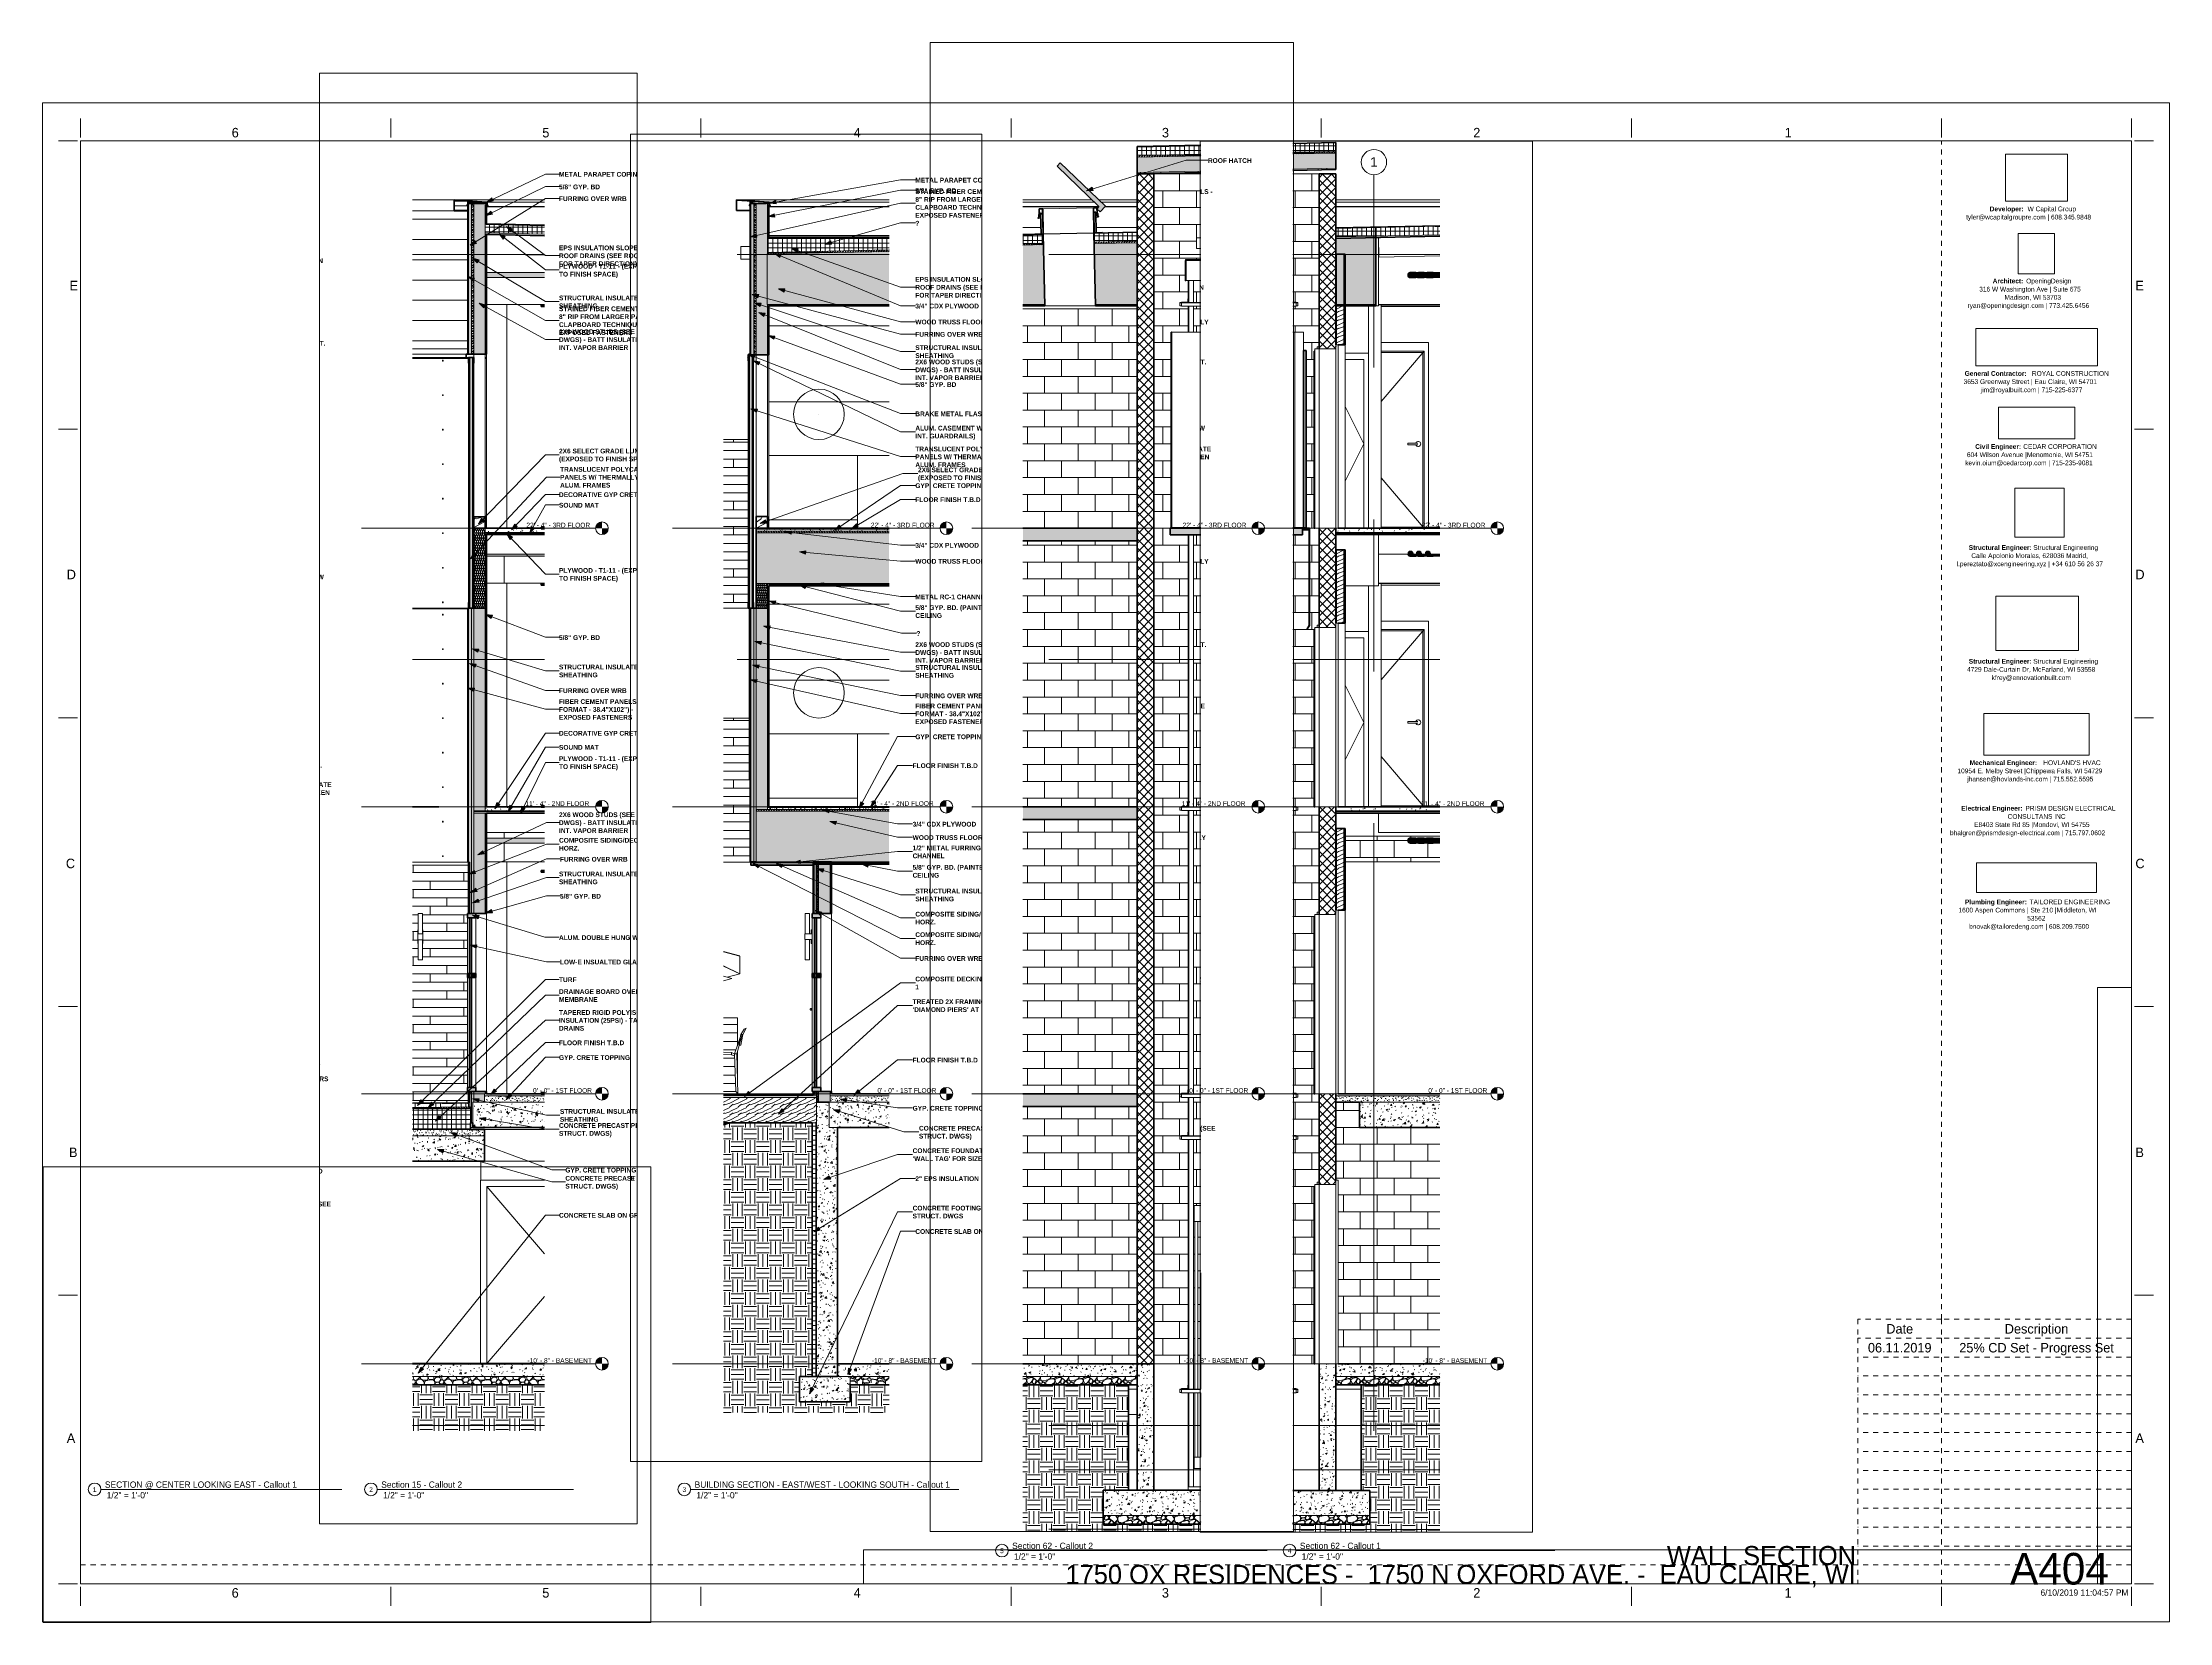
# Paper-space layout 'Layout1' of a CAD drawing. Header units: inches. Extents: x 0 to 42, y 0 to 31.2.
# The model-space entities are those that its viewports show. They can reach past a viewport. Long polylines and large blocks are cut down to what shows.
import ezdxf

# ---------------------------------------------------------------- set-up
doc = ezdxf.new("R2010")
doc.units = ezdxf.units.IN
doc.header["$MEASUREMENT"] = 0
for name, pattern in [('Aligning Line 1_8_', [0.25, 0.125, -0.125]), ('Dash 1_16_', [0.125, 0.0625, -0.0625]), ('Dot 1_32_', [0.03125, 0, -0.03125]), ('Grid Line 1_2_', [0.875, 0.5, -0.125, 0.125, -0.125])]:
    doc.linetypes.add(name, pattern=pattern)
for name, color, linetype, lineweight in [('0-2', 135, 'Continuous', 9), ('0-3', 250, 'Continuous', 5), ('0-4', 50, 'Continuous', 5), ('0-5', 55, 'Continuous', 18), ('0-6', 10, 'Continuous', 18), ('0-7', 7, 'Continuous', 9), ('A-AREA', 32, 'Continuous', 90), ('A-CLNG', 13, 'Continuous', 18), ('A-CLNG-1', 55, 'Continuous', 18), ('A-CLNG-2', 31, 'Continuous', 18), ('A-CLNG-3', 250, 'Continuous', 70), ('A-CLNG-4', 23, 'Continuous', 18), ('A-CLNG-5', 13, 'Continuous', 70), ('A-CLNG-PATT-1', 13, 'Continuous', 9), ('A-DETL', 90, 'Dot 1_32_', 13), ('A-DOOR-1', 7, 'Dash 1_16_', 9), ('A-DOOR-2', 10, 'Continuous', 18), ('A-DOOR-3', 31, 'Continuous', 9), ('A-DOOR-4', 7, 'Continuous', 9), ('A-DOOR-FRAM-1', 7, 'Continuous', 9), ('A-FLOR-1', 8, 'Continuous', 5), ('A-FLOR-2', 31, 'Continuous', 18), ('A-FLOR-3', 55, 'Continuous', 18), ('A-FLOR-4', 192, 'Continuous', 70), ('A-FLOR-5', 250, 'Continuous', 70), ('A-FLOR-6', 21, 'Continuous', 5), ('A-FLOR-7', 251, 'Continuous', 5), ('A-FLOR-LEVL', 51, 'Continuous', 9), ('A-FLOR-LEVL-1', 51, 'Grid Line 1_2_', 9), ('A-FLOR-MCUT', 51, 'Continuous', 18), ('A-FLOR-MCUT-1', 10, 'Continuous', 18), ('A-FLOR-PATT-1', 8, 'Continuous', 9), ('A-FLOR-PATT-2', 135, 'Continuous', 9), ('A-FLOR-PATT-3', 253, 'Continuous', 9), ('A-GENM-1', 135, 'Continuous', 9), ('A-GENM-2', 250, 'Continuous', 70), ('A-GENM-3', 9, 'Continuous', 9), ('A-GENM-4', 5, 'Continuous', 70), ('A-GLAZ-1', 55, 'Continuous', 18), ('A-GLAZ-2', 10, 'Continuous', 18), ('A-GLAZ-3', 27, 'Continuous', 18), ('A-GLAZ-4', 151, 'Continuous', 70), ('A-GLAZ-CWMG', 51, 'Continuous', 9), ('A-GLAZ-CWMG-1', 135, 'Continuous', 9), ('A-GLAZ-CWMG-2', 51, 'Continuous', 70), ('A-GLAZ-CWMG-3', 247, 'Continuous', 9), ('A-ROOF', 132, 'Continuous', 18), ('A-ROOF-1', 21, 'Continuous', 5), ('A-ROOF-2', 252, 'Continuous', 18), ('A-ROOF-3', 132, 'Continuous', 70), ('A-ROOF-4', 55, 'Continuous', 18), ('A-ROOF-PATT-1', 132, 'Continuous', 9), ('A-WALL', 113, 'Continuous', 18), ('A-WALL-1', 55, 'Continuous', 18), ('A-WALL-10', 10, 'Continuous', 18), ('A-WALL-2', 254, 'Continuous', 5), ('A-WALL-3', 8, 'Continuous', 5), ('A-WALL-4', 23, 'Continuous', 18), ('A-WALL-5', 9, 'Continuous', 9), ('A-WALL-6', 27, 'Continuous', 18), ('A-WALL-7', 113, 'Continuous', 70), ('A-WALL-8', 252, 'Continuous', 18), ('A-WALL-9', 250, 'Continuous', 70), ('A-WALL-PATT-1', 135, 'Continuous', 9), ('A-WALL-PATT-2', 111, 'Continuous', 9), ('A-WALL-PATT-3', 253, 'Continuous', 9), ('A-WALL-PATT-4', 7, 'Continuous', 9), ('A-WALL-PATT-5', 45, 'Continuous', 9), ('C-TOPO', 7, 'Continuous', 9), ('C-TOPO-1', 7, 'Continuous', 70), ('C-TOPO-2', 135, 'Continuous', 9), ('E-LITE-EQPM-1', 135, 'Continuous', 9), ('G-ANNO-SCHD', 231, 'Continuous', 9), ('G-ANNO-SYMB', 111, 'Aligning Line 1_8_', 9), ('G-ANNO-TEXT', 231, 'Continuous', 9), ('G-ANNO-TTLB', 6, 'Continuous', 9), ('G-ANNO-TTLB-MEDM', 33, 'Continuous', 20), ('G-IMPT', 8, 'Continuous', 9), ('G-IMPT-1', 1, 'Continuous', 9), ('I-WALL-1', 55, 'Continuous', 18), ('L-SITE', 91, 'Continuous', 9), ('L-SITE-1', 7, 'Continuous', 9), ('P-PIPE-1', 8, 'Continuous', 5), ('P-PIPE-2', 135, 'Continuous', 9), ('P-PIPE-3', 94, 'Continuous', 9), ('Q-CASE-1', 135, 'Continuous', 9), ('Q-SPCQ-1', 7, 'Continuous', 9), ('S-BEAM-1', 135, 'Continuous', 9), ('S-FNDN-1', 32, 'Continuous', 70), ('S-FNDN-2', 32, 'Continuous', 9), ('S-FNDN-3', 55, 'Continuous', 18), ('S-FNDN-4', 250, 'Continuous', 70), ('S-GRID-1', 1, 'Grid Line 1_2_', 9), ('S-GRID-IDEN', 1, 'Continuous', 9)]:
    doc.layers.add(name, color=color, linetype=linetype, lineweight=lineweight)
doc.layers.add('G-ANNO-NPLT', color=191, linetype='Continuous', plot=False)
doc.styles.add('Arial', font='arial.ttf', dxfattribs={"height": 4.5})
doc.styles.add('Century Gothic', font='ufonts.com_century-gothic.ttf', dxfattribs={"height": 2.25})
doc.styles.add('Century Gothic_1', font='ufonts.com_century-gothic.ttf', dxfattribs={"height": 0.1875})
doc.styles.add('Century Gothic_2', font='ufonts.com_century-gothic.ttf', dxfattribs={"height": 0.09375})
doc.styles.add('Century Gothic_3', font='ufonts.com_century-gothic.ttf', dxfattribs={"height": 0.125})
doc.styles.add('Century Gothic_4', font='ufonts.com_century-gothic.ttf', dxfattribs={"height": 0.625})
doc.styles.add('Century Gothic_5', font='ufonts.com_century-gothic.ttf', dxfattribs={"height": 0.375})
doc.styles.add('Century Gothic_B', font='GOTHICB.TTF', dxfattribs={"height": 2.25})
doc.styles.add('Century Gothic_B_1', font='GOTHICB.TTF', dxfattribs={"height": 0.09375})
picture_1 = doc.add_image_def('image1.jpg', size_in_pixel=(785, 514))
picture_2 = doc.add_image_def('image2.png', size_in_pixel=(300, 300))
picture_3 = doc.add_image_def('image3.jpg', size_in_pixel=(336, 83))
picture_4 = doc.add_image_def('image4.jpg', size_in_pixel=(278, 110))
picture_5 = doc.add_image_def('image5.jpg', size_in_pixel=(302, 126))
picture_6 = doc.add_image_def('image6.jpg', size_in_pixel=(261, 80))
picture_7 = doc.add_image_def('image7.jpg', size_in_pixel=(344, 261))
picture_8 = doc.add_image_def('image8.jpg', size_in_pixel=(547, 610))
picture_9 = doc.add_image_def('image9.jpg', size_in_pixel=(95, 1663))
picture_10 = doc.add_image_def('image10.jpg', size_in_pixel=(3536, 95))
pattern_1 = [(0, (-3381.6211, 68.768), (0, 1.2), []), (315, (-3381.6211, 68.768), (1.1992531, 0), [1.696, -1.696]), (45, (-3381.6211, 68.768), (1.1992531, 0), [1.696, -1.696])]
pattern_2 = [(161.57, (-3381.5011, 68.888), (-0.9603837, -0.00039918), [0, -6.83, 0.758, 0]), (18.43, (-3381.7411, 68.888), (-0.9603837, 0.00039918), [0, -6.83, 0.758, 0]), (108.43, (-3381.5011, 68.888), (0.47951018, -2.4005264), [2.276, -5.312]), (71.57, (-3381.7411, 68.888), (0.47951018, 2.4005264), [2.276, -5.312])]
pattern_3 = [(0, (-3381.6211, 68.768), (7.68, 1.92), [0.317, -5.443, 0.317, -5.443, -30.72]), (0, (-3381.6211, 68.768), (7.68, 1.92), [-11.52, 0.317, -11.203, 0.317, -5.443, -13.44]), (0, (-3381.6211, 68.768), (7.68, 1.92), [-28.8, 0.317, -3.523, 0.317, -9.283]), (120, (-3378.7411, 69.728), (-5.502769, 5.691075), [0.317, -5.443, 0.317, -5.443, -30.72]), (120, (-3378.7411, 69.728), (-5.502769, 5.691075), [-11.52, 0.317, -11.203, 0.317, -5.443, -13.44]), (120, (-3378.7411, 69.728), (-5.502769, 5.691075), [-28.8, 0.317, -3.523, 0.317, -9.283]), (240, (-3377.7811, 73.568), (-2.177231, -7.611075), [0.317, -5.443, 0.317, -5.443, -30.72]), (240, (-3377.7811, 73.568), (-2.177231, -7.611075), [-11.52, 0.317, -11.203, 0.317, -5.443, -13.44]), (240, (-3377.7811, 73.568), (-2.177231, -7.611075), [-28.8, 0.317, -3.523, 0.317, -9.283])]
pattern_4 = [(0, (-3381.621, 68.768), (0, 2.25), []), (90, (-3381.621, 68.768), (-2.25, 1e-16), [])]
pattern_5 = [(0, (-3381.6211, 68.768), (3.84, 0.96), [0.317, -2.563, 0.317, -2.563, -15.36]), (0, (-3381.6211, 68.768), (3.84, 0.96), [-5.76, 0.317, -5.443, 0.317, -2.563, -6.72]), (0, (-3381.6211, 68.768), (3.84, 0.96), [-14.4, 0.317, -1.603, 0.317, -4.483]), (120, (-3380.1811, 69.248), (-2.7513844, 2.8455376), [0.317, -2.563, 0.317, -2.563, -15.36]), (120, (-3380.1811, 69.248), (-2.7513844, 2.8455376), [-5.76, 0.317, -5.443, 0.317, -2.563, -6.72]), (120, (-3380.1811, 69.248), (-2.7513844, 2.8455376), [-14.4, 0.317, -1.603, 0.317, -4.483]), (240, (-3379.7011, 71.168), (-1.0886156, -3.8055376), [0.317, -2.563, 0.317, -2.563, -15.36]), (240, (-3379.7011, 71.168), (-1.0886156, -3.8055376), [-5.76, 0.317, -5.443, 0.317, -2.563, -6.72]), (240, (-3379.7011, 71.168), (-1.0886156, -3.8055376), [-14.4, 0.317, -1.603, 0.317, -4.483])]
pattern_6 = [(50, (-3381.621, 68.768), (6.886, -0.6021), [0.72, -7.92]), (355, (-3381.621, 68.768), (-1.33176, 7.22055), [0.576, -6.336]), (100.451, (-3381.047, 68.718), (5.55363, 6.61819), [0.612, -6.731]), (46.184, (-3381.621, 70.688), (10.24564, -1.58893), [1.08, -11.88]), (96.636, (-3380.767, 70.555), (8.97244, 9.3515), [0.918, -10.096]), (351.184, (-3381.621, 70.688), (8.9732, 9.35123), [0.864, -9.504]), (21, (-3380.661, 70.208), (5.73073, -3.865), [0.72, -7.92]), (326, (-3380.661, 70.208), (2.33581, 6.96088), [0.576, -6.336]), (71.451, (-3380.184, 69.886), (8.06588, 3.09595), [0.612, -6.731]), (37.5, (-3381.621, 68.768), (0.116866, 3.195478), [0.317, -5.942, 0.317, -6.115, -6.36]), (37.5, (-3381.621, 68.768), (0.116866, 3.195478), [-12.691, 0.317, -6.043]), (7.5, (-3381.621, 68.768), (2.52543, 3.786025), [0.317, -3.35, 0.317, -5.798, -2.424]), (7.5, (-3381.621, 68.768), (2.52543, 3.786025), [-9.782, 0.317, -2.107]), (327.5, (-3383.762, 68.768), (5.124369, -0.216176), [0.317, -2.083, 0.317, -7.171, -9.936]), (327.5, (-3383.762, 68.768), (5.124369, -0.216176), [-9.888, 0.317, -9.619]), (317.5, (-3384.722, 68.768), (5.598326, 0.96141), [0.317, -2.803, 0.317, -4.656, -7.056]), (317.5, (-3384.722, 68.768), (5.598326, 0.96141), [-8.093, 0.317, -6.739])]
pattern_7 = [(0, (-10964.796, 146.633), (6, 6), [6, -6]), (0, (-10964.796, 148.883), (6, 6), [6, -6]), (0, (-10964.796, 151.133), (6, 6), [6, -6]), (90, (-10964.046, 151.883), (-6, 6), [6, -6]), (90, (-10961.796, 151.883), (-6, 6), [6, -6]), (90, (-10959.546, 151.883), (-6, 6), [6, -6])]
pattern_8 = [(0, (-1935.9931, 146.633), (7.68, 1.92), [0.317, -5.443, 0.317, -5.443, -30.72]), (0, (-1935.9931, 146.633), (7.68, 1.92), [-11.52, 0.317, -11.203, 0.317, -5.443, -13.44]), (0, (-1935.9931, 146.633), (7.68, 1.92), [-28.8, 0.317, -3.523, 0.317, -9.283]), (120, (-1933.1131, 147.593), (-5.5027688, 5.691075), [0.317, -5.443, 0.317, -5.443, -30.72]), (120, (-1933.1131, 147.593), (-5.5027688, 5.691075), [-11.52, 0.317, -11.203, 0.317, -5.443, -13.44]), (120, (-1933.1131, 147.593), (-5.5027688, 5.691075), [-28.8, 0.317, -3.523, 0.317, -9.283]), (240, (-1932.1531, 151.433), (-2.1772312, -7.611075), [0.317, -5.443, 0.317, -5.443, -30.72]), (240, (-1932.1531, 151.433), (-2.1772312, -7.611075), [-11.52, 0.317, -11.203, 0.317, -5.443, -13.44]), (240, (-1932.1531, 151.433), (-2.1772312, -7.611075), [-28.8, 0.317, -3.523, 0.317, -9.283])]
pattern_9 = [(0, (-1935.9931, 146.633), (3.84, 0.96), [0.317, -2.563, 0.317, -2.563, -15.36]), (0, (-1935.9931, 146.633), (3.84, 0.96), [-5.76, 0.317, -5.443, 0.317, -2.563, -6.72]), (0, (-1935.9931, 146.633), (3.84, 0.96), [-14.4, 0.317, -1.603, 0.317, -4.483]), (120, (-1934.5531, 147.113), (-2.7513844, 2.84553755), [0.317, -2.563, 0.317, -2.563, -15.36]), (120, (-1934.5531, 147.113), (-2.7513844, 2.84553755), [-5.76, 0.317, -5.443, 0.317, -2.563, -6.72]), (120, (-1934.5531, 147.113), (-2.7513844, 2.84553755), [-14.4, 0.317, -1.603, 0.317, -4.483]), (240, (-1934.0731, 149.033), (-1.0886156, -3.80553755), [0.317, -2.563, 0.317, -2.563, -15.36]), (240, (-1934.0731, 149.033), (-1.0886156, -3.80553755), [-5.76, 0.317, -5.443, 0.317, -2.563, -6.72]), (240, (-1934.0731, 149.033), (-1.0886156, -3.80553755), [-14.4, 0.317, -1.603, 0.317, -4.483])]
pattern_10 = [(0, (-1935.9931, 146.633), (0, 1.2), []), (315, (-1935.9931, 146.633), (1.1992531, 0), [1.696, -1.696]), (45, (-1935.9931, 146.633), (1.1992531, 0), [1.696, -1.696])]
pattern_11 = [(161.57, (-1935.87313, 146.753), (-0.960383694, -0.00039918), [0, -6.83, 0.758, 0]), (18.43, (-1936.11313, 146.753), (-0.960383694, 0.00039918), [0, -6.83, 0.758, 0]), (108.43, (-1935.87313, 146.753), (0.47951018, -2.4005264), [2.276, -5.312]), (71.57, (-1936.11313, 146.753), (0.47951018, 2.4005264), [2.276, -5.312])]
pattern_12 = [(50, (-1935.993, 146.633), (6.885997, -0.602097), [0.72, -7.92]), (355, (-1935.993, 146.633), (-1.331756, 7.220547), [0.576, -6.336]), (100.451, (-1935.419, 146.583), (5.55363, 6.61819), [0.612, -6.731]), (46.184, (-1935.993, 148.553), (10.24564, -1.588925), [1.08, -11.88]), (96.636, (-1935.139, 148.421), (8.97244, 9.35152), [0.918, -10.096]), (351.184, (-1935.993, 148.553), (8.9732, 9.35123), [0.864, -9.504]), (21, (-1935.033, 148.073), (5.730726, -3.865003), [0.72, -7.92]), (326, (-1935.033, 148.073), (2.33581, 6.96088), [0.576, -6.336]), (71.451, (-1934.555, 147.751), (8.065876, 3.095948), [0.612, -6.731]), (37.5, (-1935.9931, 146.633), (0.116866, 3.1954784), [0.317, -5.942, 0.317, -6.115, -6.36]), (37.5, (-1935.9931, 146.633), (0.116866, 3.1954784), [-12.691, 0.317, -6.043]), (7.5, (-1935.993, 146.633), (2.52543, 3.786025), [0.317, -3.35, 0.317, -5.798, -2.424]), (7.5, (-1935.993, 146.633), (2.52543, 3.786025), [-9.782, 0.317, -2.107]), (327.5, (-1938.1331, 146.633), (5.1243685, -0.216176), [0.317, -2.083, 0.317, -7.171, -9.936]), (327.5, (-1938.1331, 146.633), (5.1243685, -0.216176), [-9.888, 0.317, -9.619]), (317.5, (-1939.093, 146.633), (5.598326, 0.96141), [0.317, -2.803, 0.317, -4.656, -7.056]), (317.5, (-1939.093, 146.633), (5.598326, 0.96141), [-8.093, 0.317, -6.739])]
pattern_13 = [(0, (-1935.9931, 146.633), (0, 2.25), []), (90, (-1935.9931, 146.633), (-2.25, 1e-16), [])]
pattern_14 = [(0, (-3012.324, 138.832), (6, 6), [6, -6]), (0, (-3012.324, 141.082), (6, 6), [6, -6]), (0, (-3012.324, 143.332), (6, 6), [6, -6]), (90, (-3011.574, 144.082), (-6, 6), [6, -6]), (90, (-3009.324, 144.082), (-6, 6), [6, -6]), (90, (-3007.074, 144.082), (-6, 6), [6, -6])]
pattern_15 = [(216.87, (-3010.724, 142.83), (11.9951857, 7.9964214), [1.999, -17.993]), (206.565, (-3008.325, 141.631), (-3.998093, -3.998086), [4.47, -4.47]), (198.435, (-3008.325, 139.631), (-7.9970804, -3.9980748), [2.529, -10.115])]
pattern_16 = [(0, (-3012.324, 138.832), (7.68, 1.92), [0.317, -5.443, 0.317, -5.443, -30.72]), (0, (-3012.324, 138.832), (7.68, 1.92), [-11.52, 0.317, -11.203, 0.317, -5.443, -13.44]), (0, (-3012.324, 138.832), (7.68, 1.92), [-28.8, 0.317, -3.523, 0.317, -9.283]), (120, (-3009.444, 139.792), (-5.502769, 5.691075), [0.317, -5.443, 0.317, -5.443, -30.72]), (120, (-3009.444, 139.792), (-5.502769, 5.691075), [-11.52, 0.317, -11.203, 0.317, -5.443, -13.44]), (120, (-3009.444, 139.792), (-5.502769, 5.691075), [-28.8, 0.317, -3.523, 0.317, -9.283]), (240, (-3008.484, 143.632), (-2.177231, -7.611075), [0.317, -5.443, 0.317, -5.443, -30.72]), (240, (-3008.484, 143.632), (-2.177231, -7.611075), [-11.52, 0.317, -11.203, 0.317, -5.443, -13.44]), (240, (-3008.484, 143.632), (-2.177231, -7.611075), [-28.8, 0.317, -3.523, 0.317, -9.283])]
pattern_17 = [(50, (-3012.324, 138.832), (6.885997, -0.602097), [0.72, -7.92]), (355, (-3012.324, 138.832), (-1.331756, 7.22055), [0.576, -6.336]), (100.451, (-3011.75, 138.781), (5.55363, 6.61819), [0.612, -6.731]), (46.184, (-3012.324, 140.752), (10.24564, -1.58893), [1.08, -11.88]), (96.636, (-3011.47, 140.619), (8.97244, 9.35152), [0.918, -10.096]), (351.184, (-3012.324, 140.752), (8.9732, 9.35123), [0.864, -9.504]), (21, (-3011.364, 140.272), (5.730726, -3.865003), [0.72, -7.92]), (326, (-3011.364, 140.272), (2.33581, 6.96088), [0.576, -6.336]), (71.451, (-3010.886, 139.95), (8.065876, 3.09595), [0.612, -6.731]), (37.5, (-3012.324, 138.832), (0.116866, 3.195478), [0.317, -5.942, 0.317, -6.115, -6.36]), (37.5, (-3012.324, 138.832), (0.116866, 3.195478), [-12.691, 0.317, -6.043]), (7.5, (-3012.324, 138.832), (2.52543, 3.786025), [0.317, -3.35, 0.317, -5.798, -2.424]), (7.5, (-3012.324, 138.832), (2.52543, 3.786025), [-9.782, 0.317, -2.107]), (327.5, (-3014.465, 138.832), (5.124369, -0.216176), [0.317, -2.083, 0.317, -7.171, -9.936]), (327.5, (-3014.465, 138.832), (5.124369, -0.216176), [-9.888, 0.317, -9.619]), (317.5, (-3015.425, 138.832), (5.598326, 0.96141), [0.317, -2.803, 0.317, -4.656, -7.056]), (317.5, (-3015.425, 138.832), (5.598326, 0.96141), [-8.093, 0.317, -6.739])]
pattern_18 = [(0, (-3503.324, -164), (0, 8), []), (90, (-3503.324, -164), (-8, 8), [8, -8])]
pattern_19 = [(0, (-2412.8894, 138.832), (7.68, 1.92), [0.317, -5.443, 0.317, -5.443, -30.72]), (0, (-2412.8894, 138.832), (7.68, 1.92), [-11.52, 0.317, -11.203, 0.317, -5.443, -13.44]), (0, (-2412.8894, 138.832), (7.68, 1.92), [-28.8, 0.317, -3.523, 0.317, -9.283]), (120, (-2410.0094, 139.792), (-5.502769, 5.691075), [0.317, -5.443, 0.317, -5.443, -30.72]), (120, (-2410.0094, 139.792), (-5.502769, 5.691075), [-11.52, 0.317, -11.203, 0.317, -5.443, -13.44]), (120, (-2410.0094, 139.792), (-5.502769, 5.691075), [-28.8, 0.317, -3.523, 0.317, -9.283]), (240, (-2409.0494, 143.632), (-2.177231, -7.611075), [0.317, -5.443, 0.317, -5.443, -30.72]), (240, (-2409.0494, 143.632), (-2.177231, -7.611075), [-11.52, 0.317, -11.203, 0.317, -5.443, -13.44]), (240, (-2409.0494, 143.632), (-2.177231, -7.611075), [-28.8, 0.317, -3.523, 0.317, -9.283])]
pattern_20 = [(50, (-2412.8894, 138.832), (6.885997, -0.6021), [0.72, -7.92]), (355, (-2412.8894, 138.832), (-1.33176, 7.22055), [0.576, -6.336]), (100.451, (-2412.3154, 138.781), (5.55363, 6.61819), [0.612, -6.731]), (46.184, (-2412.889, 140.752), (10.24564, -1.58893), [1.08, -11.88]), (96.636, (-2412.035, 140.619), (8.97244, 9.35152), [0.918, -10.096]), (351.184, (-2412.889, 140.752), (8.9732, 9.35123), [0.864, -9.504]), (21, (-2411.9294, 140.272), (5.730726, -3.865003), [0.72, -7.92]), (326, (-2411.9294, 140.272), (2.33581, 6.96088), [0.576, -6.336]), (71.451, (-2411.4514, 139.95), (8.065876, 3.09595), [0.612, -6.731]), (37.5, (-2412.8894, 138.832), (0.116866, 3.195478), [0.317, -5.942, 0.317, -6.115, -6.36]), (37.5, (-2412.8894, 138.832), (0.116866, 3.195478), [-12.691, 0.317, -6.043]), (7.5, (-2412.8894, 138.832), (2.52543, 3.786025), [0.317, -3.35, 0.317, -5.798, -2.424]), (7.5, (-2412.8894, 138.832), (2.52543, 3.786025), [-9.782, 0.317, -2.107]), (327.5, (-2415.0304, 138.832), (5.124369, -0.216176), [0.317, -2.083, 0.317, -7.171, -9.936]), (327.5, (-2415.0304, 138.832), (5.124369, -0.216176), [-9.888, 0.317, -9.619]), (317.5, (-2415.9904, 138.832), (5.598326, 0.96141), [0.317, -2.803, 0.317, -4.656, -7.056]), (317.5, (-2415.9904, 138.832), (5.598326, 0.96141), [-8.093, 0.317, -6.739])]
pattern_21 = [(0, (-2412.8894, 138.832), (0, 2.25), []), (90, (-2412.8894, 138.832), (-2.25, 1e-16), [])]
pattern_22 = [(0, (-3127.324, 138.832), (6, 6), [6, -6]), (0, (-3127.324, 141.082), (6, 6), [6, -6]), (0, (-3127.324, 143.332), (6, 6), [6, -6]), (90, (-3126.574, 144.082), (-6, 6), [6, -6]), (90, (-3124.324, 144.082), (-6, 6), [6, -6]), (90, (-3122.074, 144.082), (-6, 6), [6, -6])]
pattern_23 = [(50, (-3127.324, 138.832), (6.885997, -0.602097), [0.72, -7.92]), (355, (-3127.324, 138.832), (-1.331756, 7.22055), [0.576, -6.336]), (100.451, (-3126.75, 138.781), (5.55363, 6.61819), [0.612, -6.731]), (46.184, (-3127.324, 140.752), (10.24564, -1.58893), [1.08, -11.88]), (96.636, (-3126.47, 140.619), (8.97244, 9.35152), [0.918, -10.096]), (351.184, (-3127.324, 140.752), (8.9732, 9.35123), [0.864, -9.504]), (21, (-3126.364, 140.272), (5.730726, -3.865003), [0.72, -7.92]), (326, (-3126.364, 140.272), (2.33581, 6.96088), [0.576, -6.336]), (71.451, (-3125.886, 139.95), (8.065876, 3.09595), [0.612, -6.731]), (37.5, (-3127.324, 138.832), (0.116866, 3.195478), [0.317, -5.942, 0.317, -6.115, -6.36]), (37.5, (-3127.324, 138.832), (0.116866, 3.195478), [-12.691, 0.317, -6.043]), (7.5, (-3127.324, 138.832), (2.52543, 3.786025), [0.317, -3.35, 0.317, -5.798, -2.424]), (7.5, (-3127.324, 138.832), (2.52543, 3.786025), [-9.782, 0.317, -2.107]), (327.5, (-3129.465, 138.832), (5.124369, -0.216176), [0.317, -2.083, 0.317, -7.171, -9.936]), (327.5, (-3129.465, 138.832), (5.124369, -0.216176), [-9.888, 0.317, -9.619]), (317.5, (-3130.425, 138.832), (5.598326, 0.96141), [0.317, -2.803, 0.317, -4.656, -7.056]), (317.5, (-3130.425, 138.832), (5.598326, 0.96141), [-8.093, 0.317, -6.739])]
pattern_24 = [(0, (-2223.454, 138.832), (0, 2.25), []), (90, (-2223.454, 138.832), (-2.25, 1e-16), [])]
pattern_25 = [(0, (-2223.454, 138.832), (0, 1.2), []), (315, (-2223.454, 138.832), (1.1992531, 0), [1.696, -1.696]), (45, (-2223.454, 138.832), (1.1992531, 0), [1.696, -1.696])]
pattern_26 = [(0, (-2223.454, 138.832), (7.68, 1.92), [0.317, -5.443, 0.317, -5.443, -30.72]), (0, (-2223.454, 138.832), (7.68, 1.92), [-11.52, 0.317, -11.203, 0.317, -5.443, -13.44]), (0, (-2223.454, 138.832), (7.68, 1.92), [-28.8, 0.317, -3.523, 0.317, -9.283]), (120, (-2220.574, 139.792), (-5.502769, 5.691075), [0.317, -5.443, 0.317, -5.443, -30.72]), (120, (-2220.574, 139.792), (-5.502769, 5.691075), [-11.52, 0.317, -11.203, 0.317, -5.443, -13.44]), (120, (-2220.574, 139.792), (-5.502769, 5.691075), [-28.8, 0.317, -3.523, 0.317, -9.283]), (240, (-2219.614, 143.632), (-2.177231, -7.611075), [0.317, -5.443, 0.317, -5.443, -30.72]), (240, (-2219.614, 143.632), (-2.177231, -7.611075), [-11.52, 0.317, -11.203, 0.317, -5.443, -13.44]), (240, (-2219.614, 143.632), (-2.177231, -7.611075), [-28.8, 0.317, -3.523, 0.317, -9.283])]

# ---------------------------------------------------------------- blocks, each defined once
blk = doc.blocks.new('OD Title Block - 30x42 - CDs - one-598439-WALL SECTION')
at = {"layer": 'G-ANNO-TTLB'}
for p, q in [((-0.01, 30.014), (41.99, 30.014)), ((-0.01, 0.014), (-0.01, 30.014)), ((41.99, 0.014), (41.99, 30.014)), ((-0.01, 0.014), (41.99, 0.014))]:
    blk.add_line(p, q, dxfattribs=at)
at = {"layer": 'G-ANNO-TTLB', "linetype": 'Dot 1_32_', "lineweight": 13}
for p, q in [((37.49, 5.989), (37.49, 29.264)), ((0.74, 1.137), (35.905, 1.137))]:
    blk.add_line(p, q, dxfattribs=at)
at = {"layer": 'G-ANNO-TTLB-MEDM'}
for p, q in [((0.74, 29.326), (0.74, 29.701)), ((6.865, 29.326), (6.865, 29.701)), ((12.99, 29.326), (12.99, 29.701)), ((19.115, 29.326), (19.115, 29.701)), ((25.24, 29.326), (25.24, 29.701)), ((31.365, 29.326), (31.365, 29.701)), ((37.49, 29.326), (37.49, 29.701)), ((41.24, 29.326), (41.24, 29.701)), ((0.677, 29.264), (0.302, 29.264)), ((0.74, 29.264), (41.24, 29.264)), ((0.74, 29.264), (0.74, 0.764)), ((41.24, 29.264), (41.24, 0.764)), ((41.302, 29.264), (41.677, 29.264)), ((0.677, 23.564), (0.302, 23.564)), ((41.302, 23.564), (41.677, 23.564)), ((0.677, 17.864), (0.302, 17.864)), ((41.302, 17.864), (41.677, 17.864)), ((0.677, 12.164), (0.302, 12.164)), ((41.302, 12.164), (41.677, 12.164)), ((0.677, 6.464), (0.302, 6.464)), ((41.302, 6.464), (41.677, 6.464)), ((0.677, 0.764), (0.302, 0.764)), ((0.74, 0.764), (41.24, 0.764)), ((0.74, 0.701), (0.74, 0.326)), ((6.865, 0.701), (6.865, 0.326)), ((12.99, 0.701), (12.99, 0.326)), ((19.115, 0.701), (19.115, 0.326)), ((25.24, 0.701), (25.24, 0.326)), ((31.365, 0.701), (31.365, 0.326)), ((37.49, 0.701), (37.49, 0.326)), ((41.24, 0.701), (41.24, 0.326)), ((41.302, 0.764), (41.677, 0.764))]:
    blk.add_line(p, q, dxfattribs=at)
at = {"layer": 'G-ANNO-TTLB', "attachment_point": 1}
for s, insert, char_height, width, style in [('6', (3.725, 29.517), 0.188, 0.17675, 'Century Gothic_1'), ('5', (9.858, 29.517), 0.188, 0.17675, 'Century Gothic_1'), ('4', (16.007, 29.517), 0.188, 0.17675, 'Century Gothic_1'), ('3', (22.094, 29.517), 0.188, 0.17675, 'Century Gothic_1'), ('2', (28.242, 29.517), 0.188, 0.17675, 'Century Gothic_1'), ('1', (34.391, 29.517), 0.188, 0.17675, 'Century Gothic_1'), ('tyler@wcapitalgroupre.com | 608.345.9848', (37.974, 27.802), 0.09375, 3.36141, 'Century Gothic_2'), ('Developer: ', (38.44, 27.964), 0.09375, 0.90584, 'Century Gothic_B_1'), ('W Capital Group', (39.188, 27.964), 0.09375, 1.32878, 'Century Gothic_2'), ('E', (0.523, 26.497), 0.188, 0.17044, 'Century Gothic_1'), ('Architect: ', (38.499, 26.54), 0.09375, 0.80169, 'Century Gothic_B_1'), ('OpeningDesign', (39.16, 26.54), 0.09375, 1.212, 'Century Gothic_2'), ('E', (41.317, 26.497), 0.188, 0.17044, 'Century Gothic_1'), ('ryan@openingdesign.com | 773.425.6456', (38.002, 26.056), 0.09375, 3.21937, 'Century Gothic_2'), ('316 W Washington Ave | Suite 675', (38.233, 26.379), 0.09375, 2.65756, 'Century Gothic_2'), ('Madison, WI 53703', (38.733, 26.217), 0.09375, 1.44556, 'Century Gothic_2'), ('3653 Greenway Street | Eau Claire, WI 54701', (37.925, 24.552), 0.09375, 3.4845, 'Century Gothic_2'), ('General Contractor: ', (37.946, 24.714), 0.09375, 1.60969, 'Century Gothic_B_1'), ('jim@royalbuilt.com | 715-225-6377', (38.263, 24.391), 0.09375, 2.66387, 'Century Gothic_2'), ('ROYAL CONSTRUCTION', (39.274, 24.714), 0.09375, 1.82116, 'Century Gothic_2'), ('604 Wilson Avenue |Menomonie, WI 54751', (37.99, 23.109), 0.09375, 3.32669, 'Century Gothic_2'), ('Civil Engineer: ', (38.154, 23.271), 0.09375, 1.14888, 'Century Gothic_B_1'), ('CEDAR CORPORATION', (39.102, 23.271), 0.09375, 1.78012, 'Century Gothic_2'), ('kevin.oium@cedarcorp.com | 715-235-9081', (37.956, 22.948), 0.09375, 3.40559, 'Century Gothic_2'), ('Structural Engineer: ', (38.026, 21.277), 0.09375, 1.54341, 'Century Gothic_B_1'), ('Calle Apolonio Morales, 628036 Madrid, ', (38.078, 21.116), 0.09375, 3.15309, 'Century Gothic_2'), ('Structural Engineering', (39.3, 21.277), 0.09375, 1.69175, 'Century Gothic_2'), ('D', (0.468, 20.791), 0.188, 0.23672, 'Century Gothic_1'), ('l.pereztato@xcengineering.xyz | +34 610 56 26 37', (37.787, 20.954), 0.09375, 3.81591, 'Century Gothic_2'), ('D', (41.317, 20.791), 0.188, 0.23672, 'Century Gothic_1'), ('Structural Engineer: ', (38.026, 19.03), 0.09375, 1.54341, 'Century Gothic_B_1'), ('Structural Engineering', (39.3, 19.03), 0.09375, 1.69175, 'Century Gothic_2'), ('4729 Dale-Curtain Dr, McFarland, WI 53558', (37.992, 18.869), 0.09375, 3.32037, 'Century Gothic_2'), ('kfrey@ennovationbuilt.com', (38.479, 18.707), 0.09375, 2.13994, 'Century Gothic_2'), ('10954 E. Melby Street |Chippewa Falls, WI 54729', (37.803, 16.865), 0.09375, 3.77487, 'Century Gothic_2'), ('Mechanical Engineer: ', (38.045, 17.026), 0.09375, 1.76119, 'Century Gothic_B_1'), ("HOVLAND'S HVAC", (39.498, 17.026), 0.09375, 1.42663, 'Century Gothic_2'), ('jhansen@hovlands-inc.com | 715.552.5595', (37.996, 16.704), 0.09375, 3.31091, 'Century Gothic_2'), ('Electrical Engineer: ', (37.88, 16.127), 0.09375, 1.53394, 'Century Gothic_B_1'), ('CONSULTANS INC', (38.794, 15.965), 0.09375, 1.37613, 'Century Gothic_2'), ('PRISM DESIGN ELECTRICAL ', (39.146, 16.127), 0.09375, 2.09891, 'Century Gothic_2'), ('bhalgren@prismdesign-electrical.com | 715.797.0602', (37.656, 15.642), 0.09375, 4.13469, 'Century Gothic_2'), ('E8403 State Rd 85 |Mondovi, WI 54755', (38.133, 15.804), 0.09375, 2.9795, 'Century Gothic_2'), ('C', (0.45, 15.084), 0.188, 0.25881, 'Century Gothic_1'), ('C', (41.317, 15.084), 0.188, 0.25881, 'Century Gothic_1'), ('Plumbing Engineer: ', (37.951, 14.277), 0.09375, 1.54656, 'Century Gothic_B_1'), ('1600 Aspen Commons | Ste 210 |Middleton, WI ', (37.823, 14.116), 0.09375, 3.77172, 'Century Gothic_2'), ('53562', (39.18, 13.954), 0.0937, 0.44188, 'Century Gothic_2'), ('TAILORED ENGINEERING', (39.227, 14.277), 0.09375, 1.87166, 'Century Gothic_2'), ('bnovak@tailoredeng.com | 608.209.7500', (38.034, 13.793), 0.09375, 3.21622, 'Century Gothic_2'), ('B', (0.512, 9.378), 0.188, 0.18306, 'Century Gothic_1'), ('B', (41.317, 9.378), 0.188, 0.18306, 'Century Gothic_1'), ('A', (0.468, 3.734), 0.188, 0.23672, 'Century Gothic_1'), ('A', (41.317, 3.734), 0.188, 0.23672, 'Century Gothic_1'), ('6', (3.724, 0.679), 0.188, 0.17675, 'Century Gothic_1'), ('5', (9.858, 0.679), 0.188, 0.17675, 'Century Gothic_1'), ('4', (16.007, 0.679), 0.188, 0.17675, 'Century Gothic_1'), ('3', (22.093, 0.679), 0.188, 0.17675, 'Century Gothic_1'), ('2', (28.242, 0.679), 0.188, 0.17675, 'Century Gothic_1'), ('1', (34.39, 0.679), 0.188, 0.17675, 'Century Gothic_1')]:
    blk.add_mtext(s, dxfattribs=dict(at, insert=insert, char_height=char_height, width=width, style=style))
at = {"layer": 'G-ANNO-TTLB'}
image = blk.add_image(picture_7, insert=(38.752, 28.068), size_in_units=(1.226, 0.93), dxfattribs=at)
image.dxf.flags = 7
image = blk.add_image(picture_8, insert=(38.999, 26.632), size_in_units=(0.719, 0.802), rotation=0, dxfattribs=at)
image.dxf.flags = 7
image = blk.add_image(picture_6, insert=(38.163, 24.818), size_in_units=(2.404, 0.737), dxfattribs=at)
image.dxf.flags = 7
image = blk.add_image(picture_5, insert=(38.612, 23.375), size_in_units=(1.506, 0.628), dxfattribs=at)
image.dxf.flags = 7
image = blk.add_image(picture_2, insert=(38.938, 21.431), size_in_units=(0.97, 0.97), dxfattribs=at)
image.dxf.flags = 7
image = blk.add_image(picture_1, insert=(38.558, 19.194), size_in_units=(1.638, 1.072), dxfattribs=at)
image.dxf.flags = 7
image = blk.add_image(picture_4, insert=(38.326, 17.131), size_in_units=(2.077, 0.822), dxfattribs=at)
image.dxf.flags = 7
image = blk.add_image(picture_3, insert=(38.179, 14.417), size_in_units=(2.372, 0.586), dxfattribs=at)
image.dxf.flags = 7
image = blk.add_image(picture_9, insert=(40.567, 0.764), size_in_units=(0.673, 11.775), dxfattribs=at)
image.dxf.flags = 7
image = blk.add_image(picture_10, insert=(16.203, 0.764), size_in_units=(25.037, 0.673), dxfattribs=at)
image.dxf.flags = 7
blk = doc.blocks.new('Viewport - All On-568496-WALL SECTION')
at = {"layer": 'G-ANNO-TTLB'}
for start, end in [(360, 180), (180, 360)]:
    blk.add_arc((-0.125, 0), 0.125, start, end, dxfattribs=at)
blk = doc.blocks.new('CTR  - Topography_rvt-2-Section 15 - Callout 2')
at = {"layer": 'C-TOPO'}
h = blk.add_hatch(dxfattribs=at)
h.set_pattern_fill('FP_22', color=256, style=0, pattern_type=2)
h.set_pattern_definition([(0, (3261.815, 68.768), (6, 6), [6, -6]), (0, (3261.815, 71.018), (6, 6), [6, -6]), (0, (3261.815, 73.268), (6, 6), [6, -6]), (90, (3262.565, 74.018), (-6, 6), [6, -6]), (90, (3264.815, 74.018), (-6, 6), [6, -6]), (90, (3267.065, 74.018), (-6, 6), [6, -6])])
h.paths.add_polyline_path([(3436.398, -159.848), (3436.398, -138.006), (3373.764, -138.006), (3373.764, -159.848)], flags=0)
at = {"layer": 'C-TOPO-1'}
blk.add_line((3436.398, -138.006), (3373.764, -138.006), dxfattribs=at)
at = {"layer": 'C-TOPO-2'}
blk.add_line((3373.764, -138.006), (3436.398, -138.006), dxfattribs=at)
blk = doc.blocks.new('Parking_Stall_Multiple - STANDARD-1981804-Section 15 - Callout 2')
at = {"layer": 'A-GENM-1'}
blk.add_line((3373.764, -127.75), (3436.398, -127.75), dxfattribs=at)
blk = doc.blocks.new('generic INT BASEMENT STR_ DOOR - generic INT BASEMENT STR_ DOOR-2045543-Section 15 - Callout 2')
at = {"layer": 'A-DOOR-1'}
for p, q in [((3436.398, -75.936), (3409.024, -44)), ((3409.238, -127.75), (3436.398, -96.064))]:
    blk.add_line(p, q, dxfattribs=at)
at = {"layer": 'A-DOOR-FRAM-1'}
for p, q in [((3436.398, -41), (3406.024, -41)), ((3406.024, -41), (3406.024, -127.75)), ((3409.024, -127.75), (3409.024, -44)), ((3409.024, -44), (3436.398, -44))]:
    blk.add_line(p, q, dxfattribs=at)
blk = doc.blocks.new('Dimension Lumber - 2x10-2056821-Section 15 - Callout 2')
at = {"layer": 'S-BEAM-1'}
blk.add_line((3436.398, 255.75), (3408.924, 255.75), dxfattribs=at)
blk = doc.blocks.new('Dimension Lumber - 2x10-V2-Section 15 - Callout 2')
at = {"layer": 'S-BEAM-1'}
blk.add_line((3436.398, 397.415), (3408.924, 397.987), dxfattribs=at)
blk = doc.blocks.new('CTR - 1st Phase - Common Walls_rvt-2-Section 15 - Callout 2')
at = {"layer": 'A-CLNG-2'}
for points in [[(3434.724, 373.075), (3436.398, 373.075), (3436.398, 373.825), (3434.724, 373.825), (3434.724, 373.375)], [(3436.398, 241.075), (3436.398, 241.825), (3434.724, 241.825), (3434.724, 241.075)], [(3434.724, 105.075), (3436.398, 105.075), (3436.398, 105.825), (3434.724, 105.825), (3434.724, 105.237)]]:
    blk.add_hatch(color=256, dxfattribs=at).paths.add_polyline_path(points, flags=0)
at = {"layer": 'A-FLOR-2'}
for points in [[(3436.398, 268), (3436.398, 268.5), (3434.724, 268.5), (3434.724, 268)], [(3436.398, 136), (3436.398, 136.5), (3434.724, 136.5), (3434.724, 136)], [(3436.398, 0), (3436.398, 0.5), (3434.724, 0.5), (3434.724, 0)]]:
    blk.add_hatch(color=256, dxfattribs=at).paths.add_polyline_path(points, flags=0)
at = {"layer": 'A-WALL-PATT-1'}
h = blk.add_hatch(dxfattribs=at)
h.set_pattern_fill('FP_23', color=256, style=0, pattern_type=2)
h.set_pattern_definition([(90, (3819.324, -128), (-36.188, 2e-15), [])])
h.paths.add_polyline_path([(3406.024, -127.75), (3406.024, -41), (3436.398, -41), (3436.398, -32), (3373.764, -32), (3373.764, -127.75)], flags=0)
at = {"layer": 'P-PIPE-1'}
for points in [[(3408.924, 388), (3436.398, 388), (3436.398, 389.187), (3408.924, 389.187), (3408.924, 388.293)], [(3436.398, 386.812), (3436.398, 388), (3408.924, 388), (3408.924, 386.812)], [(3417.274, 254.812), (3436.398, 254.813), (3436.398, 255.75), (3408.924, 255.75), (3408.924, 254.812)], [(3408.924, 120), (3436.398, 120), (3436.398, 121.187), (3408.924, 121.187), (3408.924, 120.293)], [(3420.739, 118.812), (3436.398, 118.813), (3436.398, 120), (3408.924, 120), (3408.924, 118.812), (3417.274, 118.812)]]:
    blk.add_hatch(color=256, dxfattribs=at).paths.add_polyline_path(points, flags=0)
at = {"layer": 'A-CLNG-3'}
for p, q in [((3436.398, 373.825), (3434.724, 373.825)), ((3434.724, 373.825), (3434.724, 373.075)), ((3434.724, 373.075), (3436.398, 373.075)), ((3436.398, 241.825), (3434.724, 241.825)), ((3434.724, 241.825), (3434.724, 241.075)), ((3434.724, 241.075), (3436.398, 241.075)), ((3436.398, 105.825), (3434.724, 105.825)), ((3434.724, 105.825), (3434.724, 105.075)), ((3434.724, 105.075), (3436.398, 105.075))]:
    blk.add_line(p, q, dxfattribs=at)
at = {"layer": 'A-FLOR-5'}
for p, q in [((3436.398, 268.5), (3434.724, 268.5)), ((3434.724, 268.5), (3434.724, 267.75)), ((3434.724, 267.75), (3436.398, 267.75)), ((3436.398, 136.5), (3434.724, 136.5)), ((3434.724, 136.5), (3434.724, 135.75)), ((3434.724, 135.75), (3436.398, 135.75)), ((3436.398, 0.5), (3434.724, 0.5)), ((3434.724, 0.5), (3434.724, -0.25)), ((3434.724, -0.25), (3436.398, -0.25))]:
    blk.add_line(p, q, dxfattribs=at)
at = {"layer": 'I-WALL-1'}
for p, q in [((3418.524, 374), (3408.924, 374)), ((3418.524, 268), (3418.524, 374)), ((3436.398, 374), (3418.524, 374)), ((3418.524, 242), (3408.924, 242)), ((3418.524, 136), (3418.524, 242)), ((3436.398, 242), (3418.524, 242)), ((3412.524, 109.875), (3408.924, 109.875)), ((3412.524, 109.875), (3418.524, 109.875)), ((3436.398, 109.875), (3418.524, 109.875)), ((3418.524, 109.875), (3418.524, 0))]:
    blk.add_line(p, q, dxfattribs=at)
at = {"layer": 'P-PIPE-2'}
for p, q in [((3436.398, 389.187), (3408.924, 389.187)), ((3408.924, 386.812), (3436.398, 386.812)), ((3408.924, 254.812), (3436.398, 254.812)), ((3436.398, 121.187), (3408.924, 121.187)), ((3408.924, 118.812), (3436.398, 118.812))]:
    blk.add_line(p, q, dxfattribs=at)
at = {"layer": '0-2'}
for name, p in [('Dimension Lumber - 2x10-V2-Section 15 - Callout 2', (0, 0)), ('Dimension Lumber - 2x10-2056821-Section 15 - Callout 2', (0, 0)), ('Dimension Lumber - 2x10-2056821-Section 15 - Callout 2', (0, -132)), ('generic INT BASEMENT STR_ DOOR - generic INT BASEMENT STR_ DOOR-2045543-Section 15 - Callout 2', (0, 0)), ('Parking_Stall_Multiple - STANDARD-1981804-Section 15 - Callout 2', (0, 0))]:
    blk.add_blockref(name, p, dxfattribs=at)
blk = doc.blocks.new('Basic Wall _ EXT - FIBER CEMENT - LARGE - ___-2162458-Section 15 - Callout 2')
at = {"layer": 'A-WALL-6'}
blk.add_hatch(color=256, dxfattribs=at).paths.add_polyline_path([(3399.09, 348.508), (3399.171, 348.561), (3399.435, 348.876), (3399.411, 348.896), (3399.108, 348.55), (3399.087, 348.539), (3399.025, 348.568), (3399.01, 348.59), (3398.996, 348.616), (3399.027, 348.682), (3399.299, 349.017), (3399.299, 350.435), (3400.049, 350.501), (3400.049, 353), (3400.017, 353), (3400.017, 350.53), (3399.267, 350.455), (3399.267, 349.017), (3398.98, 348.661), (3398.965, 348.613), (3399.018, 348.533), (3399.022, 348.53), (3399.087, 348.509)], flags=0)
at = {"layer": 'A-WALL-7'}
for p, q in [((3400.049, 353), (3400.017, 353)), ((3400.017, 353), (3400.017, 350.53)), ((3400.049, 350.501), (3400.049, 353)), ((3400.017, 350.53), (3399.267, 350.464)), ((3399.267, 350.464), (3399.267, 349.017)), ((3399.299, 350.435), (3400.049, 350.501)), ((3399.299, 349.006), (3399.299, 350.435)), ((3399.267, 349.017), (3398.986, 348.682)), ((3399.01, 348.662), (3399.299, 349.006)), ((3399.411, 348.896), (3399.13, 348.561)), ((3399.435, 348.876), (3399.411, 348.896)), ((3398.998, 348.55), (3399.022, 348.53)), ((3399.042, 348.554), (3399.018, 348.574)), ((3399.154, 348.541), (3399.435, 348.876))]:
    blk.add_line(p, q, dxfattribs=at)
for centre, radius, start, end in [((3399.058, 348.622), 0.0937, 140, 230), ((3399.058, 348.622), 0.0625, 140, 230), ((3399.082, 348.602), 0.0938, 230, 320), ((3399.082, 348.602), 0.0625, 230, 320)]:
    blk.add_arc(centre, radius, start, end, dxfattribs=at)
blk = doc.blocks.new('Basic Wall _ EXT - FIBER CEMENT - SMALL - ___-2145932-Section 15 - Callout 2')
at = {"layer": 'A-WALL-6'}
h = blk.add_hatch(color=256, dxfattribs=at)
h.paths.add_polyline_path([(3397.251, 418.539), (3400.045, 418.539), (3400.045, 418.617), (3393.564, 418.617), (3393.564, 423.579), (3408.937, 422.514), (3409.024, 422.467), (3409.067, 422.355), (3409.076, 421.377), (3409.095, 421.315), (3409.145, 421.222), (3409.54, 420.591), (3409.387, 420.507), (3409.344, 420.494), (3409.226, 420.528), (3408.988, 420.643), (3408.954, 420.572), (3409.26, 420.433), (3409.357, 420.418), (3409.468, 420.453), (3409.658, 420.572), (3409.156, 421.369), (3409.146, 421.507), (3409.14, 422.369), (3409.083, 422.52), (3408.918, 422.603), (3393.485, 423.663), (3393.485, 418.539)], flags=0)
h.paths.add_polyline_path([(3409.354, 420.591), (3409.421, 420.632), (3409.008, 421.326), (3408.999, 421.439), (3408.995, 421.837), (3408.914, 422.01), (3408.749, 422.079), (3407.577, 422.079), (3407.577, 422), (3408.924, 422), (3408.932, 421.304), (3408.995, 421.178), (3409.351, 420.596)], flags=0)
h.paths.add_polyline_path([(3399.587, 420.794), (3400.014, 421.496), (3400.032, 421.538), (3400.045, 421.628), (3400.045, 422.862), (3400.145, 423.018), (3400.328, 422.992), (3401.484, 422.01), (3401.502, 422), (3402.472, 422), (3402.472, 422.04), (3401.647, 422.04), (3401.56, 422.056), (3401.483, 422.101), (3400.379, 423.051), (3400.251, 423.109), (3400.106, 423.084), (3400.002, 422.983), (3399.966, 422.862), (3399.957, 421.559), (3399.929, 421.496), (3399.52, 420.836)], flags=0)
h.paths.add_polyline_path([(3408.447, 422.156), (3408.447, 422.235), (3407.373, 422.243), (3407.373, 422.365), (3408.799, 422.386), (3408.846, 422.243), (3408.918, 422.274), (3408.846, 422.466), (3407.295, 422.434), (3407.295, 422.156), (3408.402, 422.156)], flags=0)
at = {"layer": 'A-WALL-1'}
for p, q in [((3400.045, 421.628), (3400.045, 422)), ((3407.577, 422), (3408.299, 422)), ((3408.299, 422), (3408.749, 422)), ((3408.92, 421.829), (3408.92, 421.394)), ((3400.045, 418.539), (3400.045, 418.617))]:
    blk.add_line(p, q, dxfattribs=at)
at = {"layer": 'A-WALL-7'}
for p, q in [((3408.926, 422.603), (3393.485, 423.663)), ((3393.485, 423.663), (3393.485, 418.539)), ((3393.564, 418.617), (3393.564, 423.579)), ((3393.564, 423.579), (3408.918, 422.524)), ((3399.966, 422.862), (3399.966, 421.628)), ((3400.045, 422), (3400.045, 422.862)), ((3400.328, 422.992), (3401.432, 422.041)), ((3401.483, 422.101), (3400.379, 423.051)), ((3408.857, 422.466), (3407.295, 422.443)), ((3407.295, 422.443), (3407.295, 422.156)), ((3407.373, 422.365), (3408.799, 422.386)), ((3407.373, 422.235), (3407.373, 422.365)), ((3408.799, 422.386), (3408.846, 422.243)), ((3408.846, 422.243), (3408.921, 422.267)), ((3408.921, 422.267), (3408.857, 422.466)), ((3409.067, 422.355), (3409.067, 421.439)), ((3409.146, 421.439), (3409.146, 422.355)), ((3402.472, 422.04), (3401.647, 422.04)), ((3401.647, 421.962), (3402.472, 421.962)), ((3402.472, 421.962), (3402.472, 422.04)), ((3407.295, 422.156), (3408.447, 422.156)), ((3408.447, 422.235), (3407.373, 422.235)), ((3408.749, 422.079), (3407.577, 422.079)), ((3407.577, 422.079), (3407.577, 422)), ((3408.447, 422.156), (3408.447, 422.235)), ((3408.999, 421.394), (3408.999, 421.829)), ((3399.929, 421.496), (3399.52, 420.836)), ((3399.587, 420.794), (3399.996, 421.454)), ((3408.968, 421.222), (3409.354, 420.591)), ((3409.421, 420.632), (3409.035, 421.263)), ((3409.119, 421.261), (3409.548, 420.596)), ((3409.658, 420.572), (3409.186, 421.304)), ((3399.52, 420.836), (3399.587, 420.794)), ((3408.988, 420.643), (3408.954, 420.572)), ((3408.954, 420.572), (3409.226, 420.44)), ((3409.26, 420.511), (3408.988, 420.643)), ((3409.354, 420.591), (3409.421, 420.632)), ((3409.548, 420.596), (3409.426, 420.52)), ((3409.468, 420.453), (3409.658, 420.572)), ((3393.485, 418.539), (3400.045, 418.539)), ((3400.045, 418.617), (3393.564, 418.617))]:
    blk.add_line(p, q, dxfattribs=at)
for centre, radius, start, end in [((3400.216, 422.862), 0.25, 49.2771, 180), ((3400.216, 422.862), 0.171, 49.2771, 180), ((3408.896, 422.355), 0.171, 0, 82.4457), ((3408.896, 422.355), 0.25, 0, 83.0705), ((3401.647, 422.29), 0.329, 229.2771, 270), ((3401.647, 422.29), 0.25, 229.2771, 270), ((3408.749, 421.829), 0.25, 0, 90), ((3408.749, 421.829), 0.171, 0, 90), ((3399.716, 421.628), 0.25, 328.2381, 0), ((3399.716, 421.628), 0.329, 328.2381, 0), ((3409.249, 421.394), 0.329, 180, 211.4324), ((3409.249, 421.394), 0.25, 180, 211.4324), ((3409.396, 421.439), 0.329, 180, 212.826), ((3409.396, 421.439), 0.25, 180, 212.826), ((3409.335, 420.665), 0.25, 244.1745, 302.0105), ((3409.335, 420.665), 0.171, 244.1745, 302.0105)]:
    blk.add_arc(centre, radius, start, end, dxfattribs=at)
blk = doc.blocks.new('Basic Wall _ EXT - FIBER CEMENT - LARGE - ___-2162459-Section 15 - Callout 2')
at = {"layer": 'A-WALL-1'}
for p, q in [((3373.764, 353), (3400.017, 353)), ((3373.764, 350.53), (3400.017, 350.53)), ((3373.764, 350.464), (3399.267, 350.464)), ((3399.626, 350.464), (3402.799, 350.464)), ((3408.299, 350.464), (3408.924, 350.464)), ((3408.924, 350.5), (3408.924, 350.464)), ((3408.924, 350.464), (3408.924, 349.017)), ((3373.764, 349.017), (3399.267, 349.017)), ((3399.299, 349.017), (3400.299, 349.017)), ((3408.299, 349.017), (3408.924, 349.017)), ((3408.924, 349.017), (3408.924, 348.682)), ((3373.764, 348.508), (3400.299, 348.508)), ((3408.299, 348.508), (3408.924, 348.508)), ((3408.924, 348.682), (3408.924, 348.55)), ((3408.924, 348.55), (3408.924, 348.53)), ((3408.924, 348.53), (3408.924, 348.508))]:
    blk.add_line(p, q, dxfattribs=at)
blk = doc.blocks.new('Basic Wall _ EXT - FIBER CEMENT - SMALL - ___-2145933-Section 15 - Callout 2')
at = {"layer": 'A-WALL-1'}
for p, q in [((3373.764, 423.663), (3393.485, 423.663)), ((3400.216, 423.112), (3393.564, 423.112)), ((3400.991, 422.524), (3408.918, 422.524)), ((3401.059, 422.466), (3408.857, 422.466)), ((3401.086, 422.443), (3407.295, 422.443)), ((3407.373, 422.243), (3408.846, 422.243)), ((3401.419, 422.156), (3407.295, 422.156)), ((3401.432, 422.041), (3401.492, 422)), ((3401.521, 422.079), (3407.577, 422.079)), ((3393.564, 420.836), (3399.52, 420.836)), ((3393.564, 420.794), (3399.587, 420.794)), ((3408.924, 420.643), (3408.988, 420.643)), ((3408.924, 420.572), (3408.954, 420.572)), ((3409.095, 420.591), (3409.354, 420.591)), ((3409.363, 420.596), (3409.548, 420.596)), ((3408.924, 420.415), (3409.335, 420.415)), ((3373.764, 418.539), (3393.485, 418.539))]:
    blk.add_line(p, q, dxfattribs=at)
at = {"layer": 'A-WALL-1', "flags": 128}
for points in [[(3400.106, 423.086), (3400.084, 423.074), (3400.035, 423.034), (3399.998, 422.983), (3399.974, 422.925), (3399.966, 422.862)], [(3400.379, 423.051), (3400.326, 423.086), (3400.267, 423.107), (3400.204, 423.112), (3400.141, 423.1), (3400.118, 423.092)], [(3409.146, 422.355), (3409.138, 422.414), (3409.117, 422.471), (3409.083, 422.52), (3409.038, 422.56), (3408.984, 422.588), (3408.926, 422.603)], [(3408.999, 421.829), (3408.99, 421.893), (3408.965, 421.954), (3408.925, 422.006), (3408.874, 422.045), (3408.813, 422.07), (3408.749, 422.079)], [(3399.996, 421.454), (3400.023, 421.509), (3400.039, 421.567), (3400.045, 421.628)], [(3408.925, 421.334), (3408.942, 421.276), (3408.968, 421.222)], [(3409.067, 421.439), (3409.073, 421.377), (3409.091, 421.317), (3409.119, 421.261)], [(3409.226, 420.44), (3409.286, 420.42), (3409.349, 420.415)], [(3409.358, 420.416), (3409.41, 420.427), (3409.468, 420.453)]]:
    blk.add_lwpolyline(points, dxfattribs=at)
blk = doc.blocks.new('Rectangular Mullion - Stud - Base_Head-1769174-Section 15 - Callout 2')
at = {"layer": 'A-GLAZ-CWMG'}
h = blk.add_hatch(dxfattribs=at)
h.set_pattern_fill('FP_21', color=256, style=0, pattern_type=2)
h.set_pattern_definition([(216.87, (3264.215, 74.768), (17.9999786, 12.000032), [3, -27]), (206.565, (3267.815, 72.968), (-6.00027, -5.999812), [6.708, -6.708]), (198.435, (3267.815, 69.968), (-12.000522, -5.9998), [3.795, -15.179])])
h.paths.add_polyline_path([(3402.799, 268), (3408.299, 268), (3408.299, 273.5), (3402.799, 273.5)], flags=0)
at = {"layer": 'A-GLAZ-CWMG-2'}
for p, q in [((3408.299, 273.5), (3402.799, 273.5)), ((3402.799, 273.5), (3402.799, 268)), ((3408.299, 268), (3408.299, 273.5)), ((3402.799, 268), (3408.299, 268))]:
    blk.add_line(p, q, dxfattribs=at)
blk = doc.blocks.new('Rectangular Mullion - Stud - Vertical-2194370-Section 15 - Callout 2')
at = {"layer": 'A-GLAZ-CWMG-1'}
for p, q in [((3402.799, 350.5), (3402.799, 349.017)), ((3408.299, 350.5), (3408.299, 273.5)), ((3402.799, 346.267), (3402.799, 273.5))]:
    blk.add_line(p, q, dxfattribs=at)
blk = doc.blocks.new('Basic Wall _ EXT - FIBER CEMENT - SMALL - ___-2145937-Section 15 - Callout 2')
at = {"layer": 'A-WALL-1'}
for p, q in [((3436.398, 423.663), (3393.485, 423.663)), ((3408.926, 422.603), (3436.398, 422.603)), ((3409.658, 420.572), (3436.398, 420.572)), ((3409.349, 420.415), (3436.398, 420.415))]:
    blk.add_line(p, q, dxfattribs=at)
blk = doc.blocks.new('_THE_ WINDOW _ DOOR - Window - 1st Floor-2113398-Section 15 - Callout 2')
at = {"layer": 'A-GLAZ-2'}
blk.add_hatch(color=256, dxfattribs=at).paths.add_polyline_path([(3401.799, 3), (3401.799, 83.375), (3400.799, 83.375), (3400.799, 3), (3401.479, 3)], flags=0)
at = {"layer": 'A-GLAZ-3'}
h = blk.add_hatch(color=256, dxfattribs=at)
h.paths.add_polyline_path([(3399.799, 1), (3403.799, 1), (3403.799, 3), (3399.799, 3)], flags=0)
h.paths.add_polyline_path([(3400.322, 83.375), (3403.799, 83.375), (3403.799, 85.375), (3399.799, 85.375), (3399.799, 83.375), (3400.299, 83.375)], flags=0)
h = blk.add_hatch(color=256, dxfattribs=at)
h.paths.add_polyline_path([(3401.799, 55), (3403.799, 55), (3403.799, 57), (3401.799, 57)], flags=0)
h.paths.add_polyline_path([(3400.799, 55), (3400.799, 57), (3399.799, 57), (3399.799, 55), (3400.659, 55)], flags=0)
blk.add_hatch(color=256, dxfattribs=at).paths.add_polyline_path([(3401.299, 0.5), (3401.299, 1), (3400.299, 1), (3400.299, 0.5), (3401.049, 0.5)], flags=0)
at = {"layer": 'A-GLAZ-1'}
for p, q in [((3399.799, 57), (3399.799, 83.375)), ((3403.799, 83.375), (3403.799, 57)), ((3399.799, 3), (3399.799, 55)), ((3403.799, 55), (3403.799, 3))]:
    blk.add_line(p, q, dxfattribs=at)
at = {"layer": 'A-GLAZ-4'}
for p, q in [((3403.799, 85.375), (3399.799, 85.375)), ((3399.799, 85.375), (3399.799, 83.375)), ((3403.799, 83.375), (3403.799, 85.375)), ((3399.799, 83.375), (3403.799, 83.375)), ((3400.799, 83.375), (3400.799, 3)), ((3401.799, 83.375), (3400.799, 83.375)), ((3401.799, 3), (3401.799, 83.375)), ((3403.799, 57), (3399.799, 57)), ((3399.799, 57), (3399.799, 55)), ((3403.799, 55), (3403.799, 57)), ((3399.799, 55), (3403.799, 55)), ((3403.799, 3), (3399.799, 3)), ((3399.799, 3), (3399.799, 1)), ((3400.799, 3), (3401.799, 3)), ((3403.799, 1), (3403.799, 3)), ((3399.799, 1), (3403.799, 1)), ((3401.299, 1), (3400.299, 1)), ((3400.299, 1), (3400.299, 0.5)), ((3401.299, 0.5), (3401.299, 1)), ((3400.299, 0.5), (3401.299, 0.5))]:
    blk.add_line(p, q, dxfattribs=at)
blk = doc.blocks.new('VISA-OW2400-02-SASS - OW2400-L30K-MVOLT-2031435-Section 15 - Callout 2')
at = {"layer": 'E-LITE-EQPM-1'}
for p, q in [((3376.524, 85.375), (3378.524, 85.375)), ((3376.524, 85.375), (3376.524, 75.75)), ((3378.524, 75.75), (3378.524, 85.375)), ((3376.274, 77.625), (3376.524, 77.625)), ((3376.274, 75.75), (3376.274, 77.625)), ((3378.524, 77.625), (3378.774, 77.625)), ((3378.774, 77.625), (3378.774, 75.75)), ((3376.274, 75.75), (3378.774, 75.75)), ((3376.274, 75.75), (3376.274, 73)), ((3378.774, 73), (3378.774, 75.75)), ((3378.774, 73), (3376.274, 73)), ((3376.274, 71.125), (3376.274, 73)), ((3376.524, 73), (3376.524, 63.375)), ((3378.524, 63.375), (3378.524, 73)), ((3378.774, 73), (3378.774, 71.125)), ((3376.274, 71.125), (3376.524, 71.125)), ((3378.774, 71.125), (3378.524, 71.125)), ((3378.524, 63.375), (3376.524, 63.375))]:
    blk.add_line(p, q, dxfattribs=at)
blk = doc.blocks.new('Rectangular Mullion - Profile_Polycarbonate_Upper and left-2195491-Section 15 - Callout 2')
at = {"layer": 'A-GLAZ-CWMG-3'}
blk.add_hatch(color=256, dxfattribs=at).paths.add_polyline_path([(3402.799, 346.267), (3402.799, 349.017), (3400.299, 349.017), (3400.299, 346.267), (3400.799, 346.267), (3400.799, 346.517), (3400.736, 346.517), (3400.736, 346.329), (3400.361, 346.329), (3400.361, 348.954), (3402.736, 348.954), (3402.736, 346.329), (3402.436, 346.329), (3402.436, 346.517), (3402.374, 346.517), (3402.374, 346.267), (3402.736, 346.267)], flags=0)
at = {"layer": 'A-GLAZ-CWMG-2'}
for p, q in [((3400.299, 349.017), (3400.299, 346.267)), ((3402.799, 349.017), (3400.299, 349.017)), ((3400.361, 346.329), (3400.361, 348.954)), ((3400.361, 348.954), (3402.736, 348.954)), ((3402.736, 348.954), (3402.736, 346.329)), ((3402.799, 346.267), (3402.799, 349.017)), ((3400.299, 346.267), (3400.799, 346.267)), ((3400.736, 346.329), (3400.361, 346.329)), ((3400.799, 346.517), (3400.736, 346.517)), ((3400.736, 346.517), (3400.736, 346.329)), ((3400.799, 346.267), (3400.799, 346.517)), ((3402.436, 346.517), (3402.374, 346.517)), ((3402.374, 346.517), (3402.374, 346.267)), ((3402.374, 346.267), (3402.799, 346.267)), ((3402.436, 346.329), (3402.436, 346.517)), ((3402.736, 346.329), (3402.436, 346.329))]:
    blk.add_line(p, q, dxfattribs=at)
blk = doc.blocks.new('Rectangular Mullion - Profile_Polycarbonate_Lower-2195492-Section 15 - Callout 2')
at = {"layer": 'A-GLAZ-CWMG-3'}
blk.add_hatch(color=256, dxfattribs=at).paths.add_polyline_path([(3401.799, 230.125), (3402.799, 230.125), (3402.799, 232.875), (3402.374, 232.875), (3402.374, 232.625), (3402.436, 232.625), (3402.436, 232.812), (3402.736, 232.812), (3402.736, 230.187), (3400.361, 230.187), (3400.361, 232.812), (3400.736, 232.812), (3400.736, 232.625), (3400.799, 232.625), (3400.799, 232.875), (3400.299, 232.875), (3400.299, 230.125), (3401.049, 230.125)], flags=0)
at = {"layer": 'A-GLAZ-CWMG-2'}
for p, q in [((3400.299, 232.875), (3400.299, 230.125)), ((3400.799, 232.875), (3400.299, 232.875)), ((3400.361, 230.187), (3400.361, 232.812)), ((3400.361, 232.812), (3400.736, 232.812)), ((3400.736, 232.812), (3400.736, 232.625)), ((3400.736, 232.625), (3400.799, 232.625)), ((3400.799, 232.625), (3400.799, 232.875)), ((3402.799, 232.875), (3402.374, 232.875)), ((3402.374, 232.875), (3402.374, 232.625)), ((3402.374, 232.625), (3402.436, 232.625)), ((3402.436, 232.625), (3402.436, 232.812)), ((3402.436, 232.812), (3402.736, 232.812)), ((3402.736, 232.812), (3402.736, 230.187)), ((3402.799, 230.125), (3402.799, 232.875)), ((3402.736, 230.187), (3400.361, 230.187)), ((3400.299, 230.125), (3402.799, 230.125))]:
    blk.add_line(p, q, dxfattribs=at)
blk = doc.blocks.new('Rectangular Mullion - Profile_Polycarbonate_right-2195587-Section 15 - Callout 2')
at = {"layer": 'A-GLAZ-CWMG-1'}
blk.add_line((3400.299, 232.875), (3400.299, 346.267), dxfattribs=at)
blk = doc.blocks.new('OD_CW_Base Cabinet - OD_CW_Base Cabinet-1985825-BUILDING SECTION - EAST_WEST - LOOKING SOUTH - Callout 1')
at = {"layer": 'Q-CASE-1'}
for p, q in [((-12067.714, 170.5), (-12109.714, 170.5)), ((-12109.714, 140), (-12067.714, 140))]:
    blk.add_line(p, q, dxfattribs=at)
blk = doc.blocks.new('OD_CW_Base Cabinet - OD_CW_Base Cabinet-1985826-BUILDING SECTION - EAST_WEST - LOOKING SOUTH - Callout 1')
at = {"layer": 'Q-CASE-1'}
for p in [(-12067.714, 136), (-12052.791, 170.5)]:
    blk.add_line(p, (-12067.714, 170.5), dxfattribs=at)
blk = doc.blocks.new('OD_CW_Upper Cabinet - OD_CW_Upper Cabinet-1985827-BUILDING SECTION - EAST_WEST - LOOKING SOUTH - Callout 1')
at = {"layer": 'Q-CASE-1'}
for p, q in [((-12052.791, 232), (-12109.714, 232)), ((-12109.714, 196), (-12052.791, 196))]:
    blk.add_line(p, q, dxfattribs=at)
blk = doc.blocks.new('CTR - 1st Phase - Unit Layouts_rvt-3-BUILDING SECTION - EAST_WEST - LOOKING SOUTH - Callout 1')
at = {"layer": '0-2'}
for name, p in [('OD_CW_Upper Cabinet - OD_CW_Upper Cabinet-1985827-BUILDING SECTION - EAST_WEST - LOOKING SOUTH - Callout 1', (0, 132)), ('OD_CW_Base Cabinet - OD_CW_Base Cabinet-1985825-BUILDING SECTION - EAST_WEST - LOOKING SOUTH - Callout 1', (0, 132)), ('OD_CW_Base Cabinet - OD_CW_Base Cabinet-1985826-BUILDING SECTION - EAST_WEST - LOOKING SOUTH - Callout 1', (0, 132)), ('OD_CW_Upper Cabinet - OD_CW_Upper Cabinet-1985827-BUILDING SECTION - EAST_WEST - LOOKING SOUTH - Callout 1', (0, 0)), ('OD_CW_Base Cabinet - OD_CW_Base Cabinet-1985825-BUILDING SECTION - EAST_WEST - LOOKING SOUTH - Callout 1', (0, 0)), ('OD_CW_Base Cabinet - OD_CW_Base Cabinet-1985826-BUILDING SECTION - EAST_WEST - LOOKING SOUTH - Callout 1', (0, 0))]:
    blk.add_blockref(name, p, dxfattribs=at)
blk = doc.blocks.new('CTR  - Topography_rvt-3-BUILDING SECTION - EAST_WEST - LOOKING SOUTH - Callout 1')
at = {"layer": 'C-TOPO'}
h = blk.add_hatch(dxfattribs=at)
h.set_pattern_fill('FP_35', color=256, style=0, pattern_type=2)
h.set_pattern_definition(pattern_7)
h.paths.add_polyline_path([(-12083.189, -151.114), (-12083.189, -146), (-12095.189, -146), (-12095.189, -134), (-12089.189, -134), (-12089.189, -13.75), (-12128.344, -13.75), (-12131.287, -14.728), (-12131.287, -151.114), (-12087.189, -151.114)], flags=0)
h = blk.add_hatch(dxfattribs=at)
h.set_pattern_fill('FP_35', color=256, style=0, pattern_type=2)
h.set_pattern_definition(pattern_7)
h.paths.add_polyline_path([(-12083.189, -151.114), (-12052.791, -151.114), (-12052.791, -138.006), (-12071.189, -138.006), (-12071.189, -146), (-12083.189, -146)], flags=0)
at = {"layer": 'C-TOPO-1'}
for p, q in [((-12128.345, -13.75), (-12131.287, -14.728)), ((-12052.791, -138.006), (-12071.189, -138.006))]:
    blk.add_line(p, q, dxfattribs=at)
at = {"layer": 'C-TOPO-2'}
for p, q in [((-12121.171, -0.75), (-12131.287, -0.415)), ((-12088.689, 0), (-12124.464, 0)), ((-12131.287, -14.728), (-12128.344, -13.75)), ((-12131.287, -14.333), (-12128.557, -13.75)), ((-12052.791, -138.006), (-12071.189, -138.006))]:
    blk.add_line(p, q, dxfattribs=at)
blk = doc.blocks.new('Studio Light - 120V-1360589-BUILDING SECTION - EAST_WEST - LOOKING SOUTH - Callout 1')
at = {"layer": 'E-LITE-EQPM-1'}
blk.add_line((-12085.999, 190), (-12085.999, 190), dxfattribs=at)
blk.add_line((-12085.999, 190), (-12085.999, 190), dxfattribs=at)
for start, end in [(0, 180), (180, 360)]:
    blk.add_arc((-12085.999, 190), 12, start, end, dxfattribs=at)
blk = doc.blocks.new('CTR - 1st Phase - Common Walls_rvt-3-BUILDING SECTION - EAST_WEST - LOOKING SOUTH - Callout 1')
at = {"layer": '0-5'}
for p in [(0, 132), (0, 0)]:
    blk.add_blockref('Studio Light - 120V-1360589-BUILDING SECTION - EAST_WEST - LOOKING SOUTH - Callout 1', p, dxfattribs=at)
blk = doc.blocks.new('Basic Wall _ EXT - FIBER CEMENT - LARGE - ___-2162455-BUILDING SECTION - EAST_WEST - LOOKING SOUTH - Callout 1')
at = {"layer": 'A-WALL-6'}
h = blk.add_hatch(color=256, dxfattribs=at)
h.paths.add_polyline_path([(-12119.548, 348.508), (-12119.527, 348.519), (-12119.527, 348.552), (-12119.551, 348.539), (-12119.616, 348.57), (-12119.628, 348.589), (-12119.642, 348.616), (-12119.628, 348.662), (-12119.527, 348.782), (-12119.527, 348.831), (-12119.658, 348.662), (-12119.673, 348.613), (-12119.62, 348.533), (-12119.616, 348.53), (-12119.551, 348.509)], flags=0)
h.paths.add_polyline_path([(-12119.464, 348.565), (-12119.203, 348.876), (-12119.227, 348.896), (-12119.464, 348.607)], flags=0)
h.paths.add_polyline_path([(-12119.464, 348.857), (-12119.339, 349.017), (-12119.348, 350.062), (-12119.371, 350.062), (-12119.371, 349.017), (-12119.464, 348.896), (-12119.464, 348.888)], flags=0)
h.paths.add_polyline_path([(-12119.371, 350.125), (-12119.339, 350.125), (-12119.339, 350.435), (-12118.589, 350.501), (-12118.589, 353), (-12118.621, 353), (-12118.621, 350.53), (-12119.371, 350.464), (-12119.371, 350.433)], flags=0)
at = {"layer": 'A-WALL-1'}
for centre, start, end in [((-12119.58, 348.622), 140, 230), ((-12119.556, 348.602), 230, 288.2106)]:
    blk.add_arc(centre, 0.0937, start, end, dxfattribs=at)
at = {"layer": 'A-WALL-7'}
for p, q in [((-12118.589, 353), (-12118.621, 353)), ((-12118.621, 353), (-12118.621, 350.53)), ((-12118.589, 350.501), (-12118.589, 353)), ((-12118.621, 350.53), (-12119.371, 350.464)), ((-12119.371, 350.464), (-12119.371, 349.017)), ((-12119.339, 350.435), (-12118.589, 350.501)), ((-12119.339, 349.006), (-12119.339, 350.435)), ((-12119.371, 349.017), (-12119.652, 348.682)), ((-12119.628, 348.662), (-12119.339, 349.006)), ((-12119.227, 348.896), (-12119.508, 348.561)), ((-12119.203, 348.876), (-12119.227, 348.896)), ((-12119.64, 348.55), (-12119.616, 348.53)), ((-12119.596, 348.554), (-12119.62, 348.574)), ((-12119.484, 348.541), (-12119.203, 348.876))]:
    blk.add_line(p, q, dxfattribs=at)
for centre, radius, start, end in [((-12119.58, 348.622), 0.0938, 140, 230), ((-12119.58, 348.622), 0.0625, 140, 230), ((-12119.556, 348.602), 0.0938, 230, 320), ((-12119.556, 348.602), 0.0625, 230, 320)]:
    blk.add_arc(centre, radius, start, end, dxfattribs=at)
blk = doc.blocks.new('Basic Wall _ EXT - FIBER CEMENT - SMALL - ___-2145929-BUILDING SECTION - EAST_WEST - LOOKING SOUTH - Callout 1')
at = {"layer": 'A-WALL-6'}
h = blk.add_hatch(color=256, dxfattribs=at)
h.paths.add_polyline_path([(-12118.593, 418.539), (-12118.597, 418.617), (-12125.075, 418.617), (-12125.075, 423.579), (-12109.707, 422.518), (-12109.613, 422.466), (-12109.571, 422.355), (-12109.564, 421.392), (-12109.556, 421.343), (-12109.519, 421.261), (-12109.098, 420.591), (-12109.241, 420.511), (-12109.316, 420.498), (-12109.378, 420.511), (-12109.65, 420.643), (-12109.685, 420.572), (-12109.378, 420.433), (-12109.275, 420.42), (-12109.171, 420.453), (-12108.98, 420.572), (-12109.482, 421.369), (-12109.492, 421.439), (-12109.5, 422.374), (-12109.555, 422.52), (-12109.714, 422.603), (-12125.153, 423.663), (-12125.153, 418.539), (-12119.022, 418.539)], flags=0)
h.paths.add_polyline_path([(-12109.284, 420.591), (-12109.217, 420.632), (-12109.63, 421.326), (-12109.64, 421.394), (-12109.648, 421.849), (-12109.714, 422.006), (-12109.89, 422.079), (-12111.061, 422.068), (-12111.061, 422), (-12109.714, 422), (-12109.706, 421.304), (-12109.65, 421.19), (-12109.288, 420.596)], flags=0)
h.paths.add_polyline_path([(-12119.051, 420.794), (-12118.615, 421.516), (-12118.602, 421.567), (-12118.593, 421.698), (-12118.588, 422.87), (-12118.491, 423.017), (-12118.297, 422.98), (-12117.155, 422.011), (-12117.136, 422), (-12116.166, 422), (-12116.166, 422.04), (-12117.05, 422.051), (-12117.106, 422.072), (-12117.155, 422.101), (-12118.259, 423.051), (-12118.406, 423.107), (-12118.526, 423.089), (-12118.632, 422.997), (-12118.672, 422.862), (-12118.682, 421.559), (-12118.735, 421.454), (-12119.118, 420.836)], flags=0)
h.paths.add_polyline_path([(-12110.191, 422.156), (-12110.191, 422.235), (-12111.265, 422.235), (-12111.265, 422.365), (-12109.839, 422.386), (-12109.793, 422.243), (-12109.718, 422.267), (-12109.782, 422.466), (-12111.344, 422.443), (-12111.344, 422.156), (-12110.437, 422.156)], flags=0)
at = {"layer": 'A-WALL-1'}
for p, q in [((-12118.593, 421.628), (-12118.593, 422)), ((-12111.061, 422), (-12110.339, 422)), ((-12110.339, 422), (-12109.89, 422)), ((-12109.718, 421.829), (-12109.718, 421.394)), ((-12118.593, 418.539), (-12118.593, 418.617))]:
    blk.add_line(p, q, dxfattribs=at)
at = {"layer": 'A-WALL-7'}
for p, q in [((-12109.712, 422.603), (-12125.153, 423.663)), ((-12125.153, 423.663), (-12125.153, 418.539)), ((-12125.075, 418.617), (-12125.075, 423.579)), ((-12125.075, 423.579), (-12109.72, 422.524)), ((-12118.672, 422.862), (-12118.672, 421.628)), ((-12118.593, 422), (-12118.593, 422.862)), ((-12118.31, 422.992), (-12117.206, 422.041)), ((-12117.155, 422.101), (-12118.259, 423.051)), ((-12109.782, 422.466), (-12111.344, 422.443)), ((-12111.344, 422.443), (-12111.344, 422.156)), ((-12111.265, 422.365), (-12109.839, 422.386)), ((-12111.265, 422.235), (-12111.265, 422.365)), ((-12109.839, 422.386), (-12109.793, 422.243)), ((-12109.793, 422.243), (-12109.718, 422.267)), ((-12109.718, 422.267), (-12109.782, 422.466)), ((-12109.571, 422.355), (-12109.571, 421.439)), ((-12109.492, 421.439), (-12109.492, 422.355)), ((-12116.166, 422.04), (-12116.992, 422.04)), ((-12116.992, 421.962), (-12116.166, 421.962)), ((-12116.166, 421.962), (-12116.166, 422.04)), ((-12111.344, 422.156), (-12110.191, 422.156)), ((-12110.191, 422.235), (-12111.265, 422.235)), ((-12109.89, 422.079), (-12111.061, 422.079)), ((-12111.061, 422.079), (-12111.061, 422)), ((-12110.191, 422.156), (-12110.191, 422.235)), ((-12109.64, 421.394), (-12109.64, 421.829)), ((-12118.709, 421.496), (-12119.118, 420.836)), ((-12119.051, 420.794), (-12118.643, 421.454)), ((-12109.67, 421.222), (-12109.284, 420.591)), ((-12109.217, 420.632), (-12109.603, 421.263)), ((-12109.519, 421.261), (-12109.09, 420.596)), ((-12108.98, 420.572), (-12109.453, 421.304)), ((-12119.118, 420.836), (-12119.051, 420.794)), ((-12109.65, 420.643), (-12109.685, 420.572)), ((-12109.685, 420.572), (-12109.412, 420.44)), ((-12109.378, 420.511), (-12109.65, 420.643)), ((-12109.284, 420.591), (-12109.217, 420.632)), ((-12109.09, 420.596), (-12109.212, 420.52)), ((-12109.171, 420.453), (-12108.98, 420.572)), ((-12125.153, 418.539), (-12118.593, 418.539)), ((-12118.593, 418.617), (-12125.075, 418.617))]:
    blk.add_line(p, q, dxfattribs=at)
for centre, radius, start, end in [((-12118.422, 422.862), 0.25, 49.2771, 180), ((-12118.422, 422.862), 0.171, 49.2771, 180), ((-12109.742, 422.355), 0.171, 0, 82.4457), ((-12109.742, 422.355), 0.25, 0, 83.0705), ((-12116.992, 422.29), 0.329, 229.2771, 270), ((-12116.992, 422.29), 0.25, 229.2771, 270), ((-12109.89, 421.829), 0.25, 0, 90), ((-12109.89, 421.829), 0.171, 0, 90), ((-12118.922, 421.628), 0.25, 328.2381, 0), ((-12118.922, 421.628), 0.329, 328.2381, 0), ((-12109.39, 421.394), 0.329, 180, 211.4324), ((-12109.39, 421.394), 0.25, 180, 211.4324), ((-12109.242, 421.439), 0.329, 180, 212.826), ((-12109.242, 421.439), 0.25, 180, 212.826), ((-12109.303, 420.665), 0.25, 244.1745, 302.0105), ((-12109.303, 420.665), 0.171, 244.1745, 302.0105)]:
    blk.add_arc(centre, radius, start, end, dxfattribs=at)
blk = doc.blocks.new('Basic Wall _ EXT - FIBER CEMENT - SMALL - ___-2145930-BUILDING SECTION - EAST_WEST - LOOKING SOUTH - Callout 1')
at = {"layer": 'A-WALL-1'}
for p, q in [((-12052.791, 423.663), (-12125.153, 423.663)), ((-12118.274, 423.112), (-12118.422, 423.112)), ((-12109.832, 422.365), (-12111.265, 422.365)), ((-12109.571, 422.243), (-12109.793, 422.243)), ((-12109.614, 422.466), (-12109.782, 422.466)), ((-12109.571, 422.267), (-12109.718, 422.267)), ((-12052.791, 422.603), (-12109.712, 422.603)), ((-12117.206, 422.041), (-12117.145, 422)), ((-12111.061, 422.04), (-12116.166, 422.04)), ((-12110.191, 422.235), (-12109.571, 422.235)), ((-12109.571, 422.156), (-12110.191, 422.156)), ((-12109.571, 422.079), (-12109.89, 422.079)), ((-12118.592, 420.794), (-12119.051, 420.794)), ((-12109.316, 420.643), (-12109.65, 420.643)), ((-12109.098, 420.591), (-12109.284, 420.591)), ((-12109.113, 420.632), (-12109.217, 420.632)), ((-12052.791, 420.572), (-12108.98, 420.572)), ((-12109.303, 420.415), (-12052.791, 420.415))]:
    blk.add_line(p, q, dxfattribs=at)
at = {"layer": 'A-WALL-1', "flags": 128}
for points in [[(-12118.532, 423.086), (-12118.554, 423.074), (-12118.603, 423.034), (-12118.641, 422.983), (-12118.664, 422.925), (-12118.672, 422.862)], [(-12118.259, 423.051), (-12118.312, 423.086), (-12118.371, 423.107), (-12118.434, 423.112), (-12118.497, 423.1), (-12118.52, 423.092)], [(-12109.492, 422.355), (-12109.5, 422.414), (-12109.521, 422.471), (-12109.555, 422.52), (-12109.6, 422.56), (-12109.654, 422.588), (-12109.712, 422.603)], [(-12109.64, 421.829), (-12109.648, 421.893), (-12109.673, 421.954), (-12109.713, 422.006), (-12109.765, 422.045), (-12109.825, 422.07), (-12109.89, 422.079)], [(-12118.643, 421.454), (-12118.615, 421.509), (-12118.599, 421.567), (-12118.593, 421.628)], [(-12109.713, 421.334), (-12109.697, 421.276), (-12109.67, 421.222)], [(-12109.571, 421.439), (-12109.565, 421.377), (-12109.548, 421.317), (-12109.519, 421.261)], [(-12109.412, 420.44), (-12109.352, 420.42), (-12109.29, 420.415), (-12109.228, 420.427), (-12109.171, 420.453)]]:
    blk.add_lwpolyline(points, dxfattribs=at)
blk = doc.blocks.new('Rectangular Mullion - Profile_Polycarbonate_Upper and left-1991638-BUILDING SECTION - EAST_WEST - LOOKING SOUTH - Callout 1')
at = {"layer": 'A-GLAZ-CWMG-3'}
blk.add_hatch(color=256, dxfattribs=at).paths.add_polyline_path([(-12117.089, 347.375), (-12117.027, 347.375), (-12117.027, 350.125), (-12119.527, 350.125), (-12119.527, 347.375), (-12119.027, 347.375), (-12119.027, 347.625), (-12119.089, 347.625), (-12119.089, 347.437), (-12119.464, 347.437), (-12119.464, 350.062), (-12117.089, 350.062), (-12117.089, 347.437), (-12117.39, 347.437), (-12117.39, 347.625), (-12117.452, 347.625), (-12117.452, 347.375)], flags=0)
at = {"layer": 'A-GLAZ-CWMG-2'}
for p, q in [((-12117.027, 350.125), (-12119.527, 350.125)), ((-12119.527, 350.125), (-12119.527, 347.375)), ((-12119.464, 347.437), (-12119.464, 350.062)), ((-12119.464, 350.062), (-12117.089, 350.062)), ((-12117.089, 350.062), (-12117.089, 347.437)), ((-12117.027, 347.375), (-12117.027, 350.125)), ((-12119.527, 347.375), (-12119.027, 347.375)), ((-12119.089, 347.437), (-12119.464, 347.437)), ((-12119.027, 347.625), (-12119.089, 347.625)), ((-12119.089, 347.625), (-12119.089, 347.437)), ((-12119.027, 347.375), (-12119.027, 347.625)), ((-12117.39, 347.625), (-12117.452, 347.625)), ((-12117.452, 347.625), (-12117.452, 347.375)), ((-12117.452, 347.375), (-12117.027, 347.375)), ((-12117.39, 347.437), (-12117.39, 347.625)), ((-12117.089, 347.437), (-12117.39, 347.437))]:
    blk.add_line(p, q, dxfattribs=at)
blk = doc.blocks.new('Rectangular Mullion - Profile_Polycarbonate_Lower-1991639-BUILDING SECTION - EAST_WEST - LOOKING SOUTH - Callout 1')
at = {"layer": 'A-GLAZ-CWMG-3'}
blk.add_hatch(color=256, dxfattribs=at).paths.add_polyline_path([(-12117.027, 230.125), (-12117.027, 232.875), (-12117.452, 232.875), (-12117.452, 232.625), (-12117.39, 232.625), (-12117.39, 232.812), (-12117.089, 232.812), (-12117.089, 230.187), (-12119.464, 230.187), (-12119.464, 232.812), (-12119.089, 232.812), (-12119.089, 232.625), (-12119.027, 232.625), (-12119.027, 232.875), (-12119.527, 232.875), (-12119.527, 230.125), (-12117.089, 230.125)], flags=0)
at = {"layer": 'A-GLAZ-CWMG-2'}
for p, q in [((-12119.027, 232.875), (-12119.527, 232.875)), ((-12119.527, 232.875), (-12119.527, 230.125)), ((-12119.464, 230.187), (-12119.464, 232.812)), ((-12119.464, 232.812), (-12119.089, 232.812)), ((-12119.089, 232.812), (-12119.089, 232.625)), ((-12119.089, 232.625), (-12119.027, 232.625)), ((-12119.027, 232.625), (-12119.027, 232.875)), ((-12117.027, 232.875), (-12117.452, 232.875)), ((-12117.452, 232.875), (-12117.452, 232.625)), ((-12117.452, 232.625), (-12117.39, 232.625)), ((-12117.39, 232.625), (-12117.39, 232.812)), ((-12117.39, 232.812), (-12117.089, 232.812)), ((-12117.089, 232.812), (-12117.089, 230.187)), ((-12117.027, 230.125), (-12117.027, 232.875)), ((-12117.089, 230.187), (-12119.464, 230.187)), ((-12119.527, 230.125), (-12117.027, 230.125))]:
    blk.add_line(p, q, dxfattribs=at)
blk = doc.blocks.new('Rectangular Mullion - Profile_Polycarbonate_Upper and left-1741240-BUILDING SECTION - EAST_WEST - LOOKING SOUTH - Callout 1')
at = {"layer": 'A-GLAZ-CWMG-1'}
for p, q in [((-12119.527, 347.375), (-12119.527, 232.875)), ((-12117.027, 347.375), (-12117.027, 232.875))]:
    blk.add_line(p, q, dxfattribs=at)
blk = doc.blocks.new('Rectangular Mullion - Stud - Base_Head-1769174-BUILDING SECTION - EAST_WEST - LOOKING SOUTH - Callout 1')
at = {"layer": 'A-GLAZ-CWMG'}
h = blk.add_hatch(dxfattribs=at)
h.set_pattern_fill('FP_34', color=256, style=0, pattern_type=2)
h.set_pattern_definition([(216.87, (-10962.396, 152.633), (17.9999786, 12.0000322), [3, -27]), (206.565, (-10958.796, 150.833), (-6.00027, -5.999812), [6.708, -6.708]), (198.435, (-10958.796, 147.833), (-12.000522, -5.9998), [3.795, -15.179])])
h.paths.add_polyline_path([(-12110.339, 268), (-12110.339, 273.5), (-12115.839, 273.5), (-12115.839, 268), (-12111.663, 268)], flags=0)
at = {"layer": 'A-GLAZ-CWMG-2'}
for p, q in [((-12110.339, 273.5), (-12115.839, 273.5)), ((-12115.839, 273.5), (-12115.839, 268)), ((-12110.339, 268), (-12110.339, 273.5)), ((-12115.839, 268), (-12110.339, 268))]:
    blk.add_line(p, q, dxfattribs=at)
blk = doc.blocks.new('Rectangular Mullion - Stud - Vertical-2193576-BUILDING SECTION - EAST_WEST - LOOKING SOUTH - Callout 1')
at = {"layer": 'A-GLAZ-CWMG-1'}
for p, q in [((-12115.839, 350.125), (-12115.839, 273.5)), ((-12110.339, 350.125), (-12110.339, 273.5))]:
    blk.add_line(p, q, dxfattribs=at)
blk = doc.blocks.new('_THE_ WINDOW _ DOOR - Window - 2nd Floor - small-2154622-BUILDING SECTION - EAST_WEST - LOOKING SOUTH - Callout 1')
at = {"layer": 'A-GLAZ-1'}
for p, q in [((-12118.589, 229.75), (-12119.089, 229.75)), ((-12119.089, 229.75), (-12119.089, 149)), ((-12119.089, 149), (-12118.589, 149))]:
    blk.add_line(p, q, dxfattribs=at)
blk = doc.blocks.new('Outdoor Table01 - 02ZUTB01_dwg-1294291-BUILDING SECTION - EAST_WEST - LOOKING SOUTH - Callout 1')
at = {"layer": 'G-IMPT'}
for p, q in [((-12123.574, 65.308), (-12131.287, 67.337)), ((-12131.287, 67.329), (-12123.574, 65.308)), ((-12131.287, 67.297), (-12123.464, 65.238)), ((-12123.464, 56.819), (-12123.464, 65.238)), ((-12131.287, 60.566), (-12123.464, 56.819)), ((-12131.287, 60.468), (-12123.574, 56.749)), ((-12129.534, 55.181), (-12123.574, 56.749)), ((-12120.479, 31), (-12122.094, 28)), ((-12120.479, 31), (-12121.479, 30.5)), ((-12121.479, 30.5), (-12123.094, 28)), ((-12122.464, 28), (-12124.964, 18.83)), ((-12123.094, 28), (-12123.964, 23)), ((-12123.222, 27.213), (-12122.964, 28)), ((-12122.964, 28), (-12123.094, 28)), ((-12122.964, 28), (-12122.464, 28)), ((-12122.094, 28), (-12122.964, 23)), ((-12122.094, 28), (-12122.464, 28)), ((-12125.964, 18.83), (-12123.242, 27.151)), ((-12123.964, 23), (-12123.904, 23)), ((-12123.827, 23), (-12122.964, 23)), ((-12131.287, 19.633), (-12127.464, 19.48)), ((-12127.464, 19.48), (-12125.964, 18.83)), ((-12127.464, 19.48), (-12127.464, 18.48)), ((-12131.287, 18.633), (-12127.464, 18.48)), ((-12125.964, 18.83), (-12125.464, 1)), ((-12125.964, 18.83), (-12124.964, 18.83)), ((-12124.964, 18.83), (-12124.464, 0)), ((-12127.464, 18.48), (-12125.941, 17.984)), ((-12125.464, 1), (-12131.287, 1)), ((-12124.464, 0), (-12125.464, 1)), ((-12124.464, 0), (-12131.287, 0))]:
    blk.add_line(p, q, dxfattribs=at)
blk = doc.blocks.new('Outdoor Table01 - Outdoor Table01-1294297-BUILDING SECTION - EAST_WEST - LOOKING SOUTH - Callout 1')
blk.add_blockref('Outdoor Table01 - 02ZUTB01_dwg-1294291-BUILDING SECTION - EAST_WEST - LOOKING SOUTH - Callout 1', (0, 0))
blk = doc.blocks.new('Outdoor Table01 - 02ZUTB01_dwg-V3-BUILDING SECTION - EAST_WEST - LOOKING SOUTH - Callout 1')
at = {"layer": 'G-IMPT'}
for q in [(-12131.287, 55.715), (-12131.287, 53.49)]:
    blk.add_line((-12127.367, 54.521), q, dxfattribs=at)
blk = doc.blocks.new('Outdoor Table01 - Outdoor Table01-V4-BUILDING SECTION - EAST_WEST - LOOKING SOUTH - Callout 1')
blk.add_blockref('Outdoor Table01 - 02ZUTB01_dwg-V3-BUILDING SECTION - EAST_WEST - LOOKING SOUTH - Callout 1', (0, 0))
blk = doc.blocks.new('_THE_ WINDOW _ DOOR - Window - 1st Floor-2113386-BUILDING SECTION - EAST_WEST - LOOKING SOUTH - Callout 1')
at = {"layer": 'A-GLAZ-2'}
blk.add_hatch(color=256, dxfattribs=at).paths.add_polyline_path([(-12087.189, 3), (-12087.189, 83.375), (-12088.189, 83.375), (-12088.189, 3), (-12087.509, 3)], flags=0)
at = {"layer": 'A-GLAZ-3'}
h = blk.add_hatch(color=256, dxfattribs=at)
h.paths.add_polyline_path([(-12088.689, 1), (-12085.189, 1), (-12085.189, 3), (-12089.189, 3), (-12089.189, 1)], flags=0)
h.paths.add_polyline_path([(-12089.189, 83.375), (-12085.189, 83.375), (-12085.189, 85.375), (-12089.189, 85.375)], flags=0)
h = blk.add_hatch(color=256, dxfattribs=at)
h.paths.add_polyline_path([(-12087.133, 55), (-12085.189, 55), (-12085.189, 57), (-12087.189, 57), (-12087.189, 55)], flags=0)
h.paths.add_polyline_path([(-12088.689, 55), (-12088.189, 55), (-12088.189, 57), (-12089.189, 57), (-12089.189, 55)], flags=0)
blk.add_hatch(color=256, dxfattribs=at).paths.add_polyline_path([(-12088.689, 0.5), (-12087.689, 0.5), (-12087.689, 1), (-12088.689, 1)], flags=0)
at = {"layer": 'A-GLAZ-1'}
for p, q in [((-12089.189, 57), (-12089.189, 83.375)), ((-12085.189, 83.375), (-12085.189, 57)), ((-12089.189, 3), (-12089.189, 55)), ((-12085.189, 55), (-12085.189, 3))]:
    blk.add_line(p, q, dxfattribs=at)
at = {"layer": 'A-GLAZ-4'}
for p, q in [((-12085.189, 85.375), (-12089.189, 85.375)), ((-12089.189, 85.375), (-12089.189, 83.375)), ((-12085.189, 83.375), (-12085.189, 85.375)), ((-12089.189, 83.375), (-12085.189, 83.375)), ((-12088.189, 83.375), (-12088.189, 3)), ((-12087.189, 83.375), (-12088.189, 83.375)), ((-12087.189, 3), (-12087.189, 83.375)), ((-12085.189, 57), (-12089.189, 57)), ((-12089.189, 57), (-12089.189, 55)), ((-12085.189, 55), (-12085.189, 57)), ((-12089.189, 55), (-12085.189, 55)), ((-12085.189, 3), (-12089.189, 3)), ((-12089.189, 3), (-12089.189, 1)), ((-12088.189, 3), (-12087.189, 3)), ((-12085.189, 1), (-12085.189, 3)), ((-12089.189, 1), (-12085.189, 1)), ((-12087.689, 1), (-12088.689, 1)), ((-12088.689, 1), (-12088.689, 0.5)), ((-12087.689, 0.5), (-12087.689, 1)), ((-12088.689, 0.5), (-12087.689, 0.5))]:
    blk.add_line(p, q, dxfattribs=at)
blk = doc.blocks.new('Door-Passage-Single-Full_Lite - 1-1903893-BUILDING SECTION - EAST_WEST - LOOKING SOUTH - Callout 1')
at = {"layer": 'A-DOOR-3', "flags": 128}
for points in [[(-12090.17, 40), (-12090.169, 40.016), (-12090.168, 40.031), (-12090.167, 40.047), (-12090.165, 40.063), (-12090.162, 40.078), (-12090.158, 40.094), (-12090.154, 40.109), (-12090.15, 40.124), (-12090.144, 40.139), (-12090.139, 40.153), (-12090.132, 40.168), (-12090.125, 40.182), (-12090.118, 40.196), (-12090.11, 40.209), (-12090.101, 40.222), (-12090.092, 40.235), (-12090.082, 40.248), (-12090.072, 40.26), (-12090.061, 40.271), (-12090.05, 40.282), (-12090.039, 40.293), (-12090.027, 40.303), (-12090.015, 40.313), (-12090.002, 40.323), (-12089.989, 40.331), (-12089.975, 40.34), (-12089.962, 40.347), (-12089.948, 40.354), (-12089.933, 40.361), (-12089.919, 40.367), (-12089.904, 40.372), (-12089.889, 40.377), (-12089.874, 40.381), (-12089.858, 40.385), (-12089.843, 40.388), (-12089.827, 40.39), (-12089.812, 40.392), (-12089.796, 40.393), (-12089.78, 40.394)], [(-12089.768, 40.394), (-12089.764, 40.394), (-12089.759, 40.394), (-12089.753, 40.394), (-12089.746, 40.394), (-12089.738, 40.394), (-12089.729, 40.394), (-12089.72, 40.394), (-12089.709, 40.394), (-12089.698, 40.394), (-12089.686, 40.394), (-12089.673, 40.394), (-12089.659, 40.394), (-12089.645, 40.394), (-12089.629, 40.394), (-12089.614, 40.394), (-12089.597, 40.394), (-12089.58, 40.394), (-12089.562, 40.394), (-12089.543, 40.394), (-12089.524, 40.394), (-12089.505, 40.394), (-12089.484, 40.394), (-12089.464, 40.394), (-12089.443, 40.394), (-12089.421, 40.394), (-12089.399, 40.394), (-12089.377, 40.394), (-12089.355, 40.394), (-12089.332, 40.394), (-12089.309, 40.394), (-12089.286, 40.394), (-12089.262, 40.394), (-12089.239, 40.394), (-12089.215, 40.394), (-12089.192, 40.394)], [(-12089.776, 39.606), (-12089.792, 39.607), (-12089.807, 39.608), (-12089.823, 39.609), (-12089.839, 39.611), (-12089.854, 39.614), (-12089.87, 39.618), (-12089.885, 39.622), (-12089.9, 39.626), (-12089.915, 39.632), (-12089.929, 39.637), (-12089.944, 39.644), (-12089.958, 39.651), (-12089.972, 39.658), (-12089.985, 39.666), (-12089.998, 39.675), (-12090.011, 39.684), (-12090.024, 39.694), (-12090.036, 39.704), (-12090.047, 39.715), (-12090.058, 39.726), (-12090.069, 39.737), (-12090.079, 39.749), (-12090.089, 39.761), (-12090.099, 39.774), (-12090.107, 39.787), (-12090.116, 39.801), (-12090.123, 39.814), (-12090.13, 39.828), (-12090.137, 39.843), (-12090.143, 39.857), (-12090.148, 39.872), (-12090.153, 39.887), (-12090.157, 39.902), (-12090.161, 39.918), (-12090.164, 39.933), (-12090.166, 39.949), (-12090.168, 39.964), (-12090.169, 39.98), (-12090.17, 39.996)], [(-12089.189, 39.606), (-12089.209, 39.606), (-12089.233, 39.606), (-12089.256, 39.606), (-12089.28, 39.606), (-12089.303, 39.606), (-12089.326, 39.606), (-12089.349, 39.606), (-12089.371, 39.606), (-12089.393, 39.606), (-12089.415, 39.606), (-12089.437, 39.606), (-12089.458, 39.606), (-12089.479, 39.606), (-12089.499, 39.606), (-12089.519, 39.606), (-12089.538, 39.606), (-12089.557, 39.606), (-12089.575, 39.606), (-12089.592, 39.606), (-12089.609, 39.606), (-12089.625, 39.606), (-12089.641, 39.606), (-12089.655, 39.606), (-12089.669, 39.606), (-12089.682, 39.606), (-12089.695, 39.606), (-12089.706, 39.606), (-12089.717, 39.606), (-12089.727, 39.606), (-12089.736, 39.606), (-12089.744, 39.606), (-12089.751, 39.606), (-12089.758, 39.606), (-12089.763, 39.606), (-12089.767, 39.606)]]:
    blk.add_lwpolyline(points, dxfattribs=at)
at = {"layer": 'A-DOOR-3'}
for start, end in [(0, 180), (180, 360)]:
    blk.add_arc((-12089.776, 40), 0.394, start, end, dxfattribs=at)
blk = doc.blocks.new('VISA-OW2400-02-SASS - OW2400-L30K-MVOLT-2031435-BUILDING SECTION - EAST_WEST - LOOKING SOUTH - Callout 1')
at = {"layer": 'E-LITE-EQPM-1'}
for p, q in [((-12092.471, 85.375), (-12090.471, 85.375)), ((-12092.471, 75.75), (-12092.471, 85.375)), ((-12090.471, 85.375), (-12090.471, 75.75)), ((-12089.752, 77.625), (-12089.189, 77.625)), ((-12089.752, 75.75), (-12089.752, 77.625)), ((-12092.689, 75.75), (-12089.189, 75.75)), ((-12092.689, 73), (-12092.689, 75.75)), ((-12089.189, 73), (-12092.689, 73)), ((-12092.471, 63.375), (-12092.471, 73)), ((-12090.471, 73), (-12090.471, 63.375)), ((-12089.752, 71.125), (-12089.752, 73)), ((-12089.189, 71.125), (-12089.752, 71.125)), ((-12090.471, 63.375), (-12092.471, 63.375))]:
    blk.add_line(p, q, dxfattribs=at)
blk = doc.blocks.new('Family1 - SCUPPER-2150811-BUILDING SECTION - EAST_WEST - LOOKING SOUTH - Callout 1')
at = {"layer": 'A-GENM-1'}
for p, q in [((-12122.964, 395.5), (-12122.964, 401.5)), ((-12118.589, 401.5), (-12122.964, 401.5)), ((-12118.589, 395.5), (-12122.964, 395.5))]:
    blk.add_line(p, q, dxfattribs=at)
blk = doc.blocks.new('Single-Flush - CLOSET-1720159-Section 62 - Callout 1')
at = {"layer": 'A-DOOR-1'}
for p in [(-3494.949, 193.678), (-3494.949, 158.322)]:
    blk.add_line(p, (-3486.11, 176), dxfattribs=at)
at = {"layer": 'A-DOOR-FRAM-1'}
for p, q in [((-3483.974, 219), (-3494.949, 219)), ((-3494.949, 216), (-3486.11, 216)), ((-3486.11, 216), (-3486.11, 136))]:
    blk.add_line(p, q, dxfattribs=at)
blk = doc.blocks.new('CTR - 1st Phase - Unit Layouts_rvt-4-Section 62 - Callout 1')
at = {"layer": '0-6'}
for p in [(0, 132), (0, 0)]:
    blk.add_blockref('Single-Flush - CLOSET-1720159-Section 62 - Callout 1', p, dxfattribs=at)
blk = doc.blocks.new('CTR  - Topography_rvt-4-Section 62 - Callout 1')
at = {"layer": 'C-TOPO'}
h = blk.add_hatch(dxfattribs=at)
h.set_pattern_fill('FP_43', color=256, style=0, pattern_type=2)
h.set_pattern_definition(pattern_14)
h.paths.add_polyline_path([(-3456.687, -207.852), (-3450.101, -207.852), (-3450.101, -138.006), (-3487.324, -138.006), (-3487.324, -188), (-3483.324, -188), (-3483.324, -204), (-3487.324, -204), (-3487.324, -207.852), (-3483.324, -207.852)], flags=0)
h = blk.add_hatch(dxfattribs=at)
h.set_pattern_fill('FP_43', color=256, style=0, pattern_type=2)
h.set_pattern_definition(pattern_14)
h.paths.add_polyline_path([(-3487.324, -207.852), (-3487.324, -204), (-3519.775, -204), (-3519.775, -207.852)], flags=0)
at = {"layer": 'C-TOPO-1'}
blk.add_line((-3487.324, -138.006), (-3450.101, -138.006), dxfattribs=at)
at = {"layer": 'C-TOPO-1', "flags": 128}
for points in [[(-3487.324, -188), (-3487.324, -156.522), (-3487.324, -138.006)], [(-3487.324, -188), (-3487.324, -175.864), (-3487.324, -138.006)]]:
    blk.add_lwpolyline(points, dxfattribs=at)
at = {"layer": 'C-TOPO-2'}
for p, q in [((-3450.101, -138.006), (-3487.324, -138.006)), ((-3487.324, -175.865), (-3487.324, -138.006)), ((-3487.324, -156.522), (-3487.324, -138.006)), ((-3487.324, -188), (-3487.324, -156.522)), ((-3487.324, -188), (-3487.324, -175.865))]:
    blk.add_line(p, q, dxfattribs=at)
blk = doc.blocks.new('HOLLOW METAL - UNIT DOOR-1758958-Section 62 - Callout 1')
at = {"layer": 'A-DOOR-1'}
for p, q in [((-3457.524, 352), (-3477.974, 328.142)), ((-3477.974, 291.858), (-3457.952, 268.5))]:
    blk.add_line(p, q, dxfattribs=at)
at = {"layer": 'A-DOOR-4'}
for p, q in [((-3461.067, 308.394), (-3465.201, 308.394)), ((-3465.201, 308), (-3465.201, 308.394)), ((-3465.201, 307.606), (-3465.201, 308)), ((-3465.201, 307.606), (-3461.067, 307.606))]:
    blk.add_line(p, q, dxfattribs=at)
at = {"layer": 'A-DOOR-4', "flags": 128}
for points in [[(-3460.477, 308.394), (-3460.477, 308.394), (-3460.479, 308.394), (-3460.481, 308.394), (-3460.484, 308.394), (-3460.489, 308.394), (-3460.494, 308.394), (-3460.5, 308.394), (-3460.507, 308.394), (-3460.515, 308.394), (-3460.523, 308.394), (-3460.533, 308.394), (-3460.544, 308.394), (-3460.555, 308.394), (-3460.567, 308.394), (-3460.58, 308.394), (-3460.594, 308.394), (-3460.608, 308.394), (-3460.623, 308.394), (-3460.639, 308.394), (-3460.656, 308.394), (-3460.673, 308.394), (-3460.691, 308.394), (-3460.71, 308.394), (-3460.729, 308.394), (-3460.748, 308.394), (-3460.768, 308.394), (-3460.789, 308.394), (-3460.81, 308.394), (-3460.832, 308.394), (-3460.853, 308.394), (-3460.876, 308.394), (-3460.898, 308.394), (-3460.921, 308.394), (-3460.944, 308.394), (-3460.967, 308.394), (-3460.99, 308.394), (-3461.014, 308.394), (-3461.037, 308.394), (-3461.061, 308.394), (-3461.067, 308.394)], [(-3461.067, 307.606), (-3461.044, 307.606), (-3461.02, 307.606), (-3460.997, 307.606), (-3460.973, 307.606), (-3460.95, 307.606), (-3460.927, 307.606), (-3460.904, 307.606), (-3460.882, 307.606), (-3460.859, 307.606), (-3460.837, 307.606), (-3460.816, 307.606), (-3460.795, 307.606), (-3460.774, 307.606), (-3460.754, 307.606), (-3460.734, 307.606), (-3460.715, 307.606), (-3460.696, 307.606), (-3460.678, 307.606), (-3460.661, 307.606), (-3460.644, 307.606), (-3460.628, 307.606), (-3460.612, 307.606), (-3460.598, 307.606), (-3460.584, 307.606), (-3460.57, 307.606), (-3460.558, 307.606), (-3460.547, 307.606), (-3460.536, 307.606), (-3460.526, 307.606), (-3460.517, 307.606), (-3460.509, 307.606), (-3460.502, 307.606), (-3460.495, 307.606), (-3460.49, 307.606), (-3460.485, 307.606), (-3460.482, 307.606), (-3460.479, 307.606), (-3460.478, 307.606), (-3460.477, 307.606), (-3460.477, 307.606)]]:
    blk.add_lwpolyline(points, dxfattribs=at)
at = {"layer": 'A-DOOR-4'}
for start, end in [(0, 160.3657), (199.5633, 0)]:
    blk.add_arc((-3460.378, 308), 1.181, start, end, dxfattribs=at)
at = {"layer": 'A-DOOR-FRAM-1'}
for p, q in [((-3455.524, 356), (-3477.974, 356)), ((-3455.524, 268.5), (-3455.524, 356)), ((-3477.974, 352), (-3457.524, 352)), ((-3457.524, 352), (-3457.524, 268.5)), ((-3477.974, 351.375), (-3458.149, 351.375)), ((-3458.149, 351.375), (-3458.149, 268.5))]:
    blk.add_line(p, q, dxfattribs=at)
blk = doc.blocks.new('Dimension Lumber - 2x10-2056819-Section 62 - Callout 1')
at = {"layer": 'S-BEAM-1'}
for p, q in [((-3479.224, 255.75), (-3479.224, 265)), ((-3479.224, 255.75), (-3465.155, 255.75)), ((-3462.845, 255.75), (-3461.155, 255.75)), ((-3458.845, 255.75), (-3456.912, 255.75)), ((-3454.603, 255.75), (-3450.101, 255.75))]:
    blk.add_line(p, q, dxfattribs=at)
blk = doc.blocks.new('Dimension Lumber - 2x10-V5-Section 62 - Callout 1')
at = {"layer": 'S-BEAM-1'}
for q in [(-3479.224, 133), (-3450.101, 123.75)]:
    blk.add_line((-3479.224, 123.75), q, dxfattribs=at)
blk = doc.blocks.new('Elbow - PVC - Sch 40 - Standard-2079255-Section 62 - Callout 1')
at = {"layer": 'P-PIPE-2'}
h = blk.add_hatch(color=256, dxfattribs=at)
h.paths.add_polyline_path([(-3464, 118.656), (-3463.652, 118.702), (-3463.306, 118.853), (-3463.05, 119.05), (-3462.825, 119.354), (-3462.702, 119.652), (-3462.656, 120), (-3462.702, 120.348), (-3462.853, 120.694), (-3463.05, 120.95), (-3463.354, 121.175), (-3463.693, 121.304), (-3464, 121.344), (-3464.348, 121.298), (-3464.694, 121.147), (-3464.95, 120.95), (-3465.164, 120.672), (-3465.298, 120.348), (-3465.342, 119.984), (-3465.298, 119.652), (-3465.147, 119.306), (-3464.95, 119.05), (-3464.672, 118.836), (-3464.307, 118.696)], flags=0)
h.paths.add_polyline_path([(-3464, 118.812), (-3464.307, 118.853), (-3464.594, 118.972), (-3464.84, 119.16), (-3465.028, 119.406), (-3465.147, 119.693), (-3465.187, 120), (-3465.147, 120.307), (-3465.016, 120.611), (-3464.84, 120.84), (-3464.594, 121.028), (-3464.307, 121.147), (-3464, 121.187), (-3463.693, 121.147), (-3463.406, 121.028), (-3463.16, 120.84), (-3462.959, 120.563), (-3462.853, 120.307), (-3462.812, 120), (-3462.853, 119.693), (-3462.972, 119.406), (-3463.165, 119.157), (-3463.406, 118.972), (-3463.693, 118.853), (-3463.821, 118.836)], flags=0)
for points in [[(-3462.625, 120), (-3462.625, 121.344), (-3463.927, 121.334), (-3463.652, 121.298), (-3463.316, 121.154), (-3463.05, 120.95), (-3462.826, 120.647), (-3462.702, 120.348), (-3462.647, 120)], [(-3462.625, 120), (-3461.469, 120), (-3461.469, 121.344), (-3462.625, 121.344), (-3462.625, 120.057)], [(-3464, 118.656), (-3462.625, 118.656), (-3462.625, 120), (-3462.656, 120), (-3462.702, 119.652), (-3462.853, 119.306), (-3463.05, 119.05), (-3463.328, 118.836), (-3463.693, 118.696)], [(-3462.625, 118.656), (-3461.469, 118.656), (-3461.469, 120), (-3462.625, 120), (-3462.625, 118.656)]]:
    blk.add_hatch(color=256, dxfattribs=at).paths.add_polyline_path(points, flags=0)
for p, q in [((-3461.469, 121.344), (-3462.625, 121.344)), ((-3461.469, 121.344), (-3461.469, 120)), ((-3461.469, 120), (-3461.469, 118.656)), ((-3462.625, 118.656), (-3461.469, 118.656))]:
    blk.add_line(p, q, dxfattribs=at)
at = {"layer": 'P-PIPE-2', "flags": 128}
for points in [[(-3465.344, 120), (-3465.343, 120.054), (-3465.34, 120.107), (-3465.334, 120.161), (-3465.327, 120.214), (-3465.317, 120.267), (-3465.305, 120.319), (-3465.292, 120.371), (-3465.276, 120.423), (-3465.258, 120.473), (-3465.238, 120.523), (-3465.216, 120.572), (-3465.192, 120.621), (-3465.166, 120.668), (-3465.139, 120.714), (-3465.109, 120.759), (-3465.078, 120.803), (-3465.045, 120.845), (-3465.01, 120.886), (-3464.974, 120.926), (-3464.936, 120.964), (-3464.897, 121.001), (-3464.856, 121.036), (-3464.814, 121.069), (-3464.771, 121.101), (-3464.726, 121.131), (-3464.68, 121.159), (-3464.633, 121.185), (-3464.586, 121.21), (-3464.537, 121.232), (-3464.487, 121.253), (-3464.437, 121.271), (-3464.385, 121.288), (-3464.334, 121.302), (-3464.281, 121.314), (-3464.228, 121.324), (-3464.175, 121.333), (-3464.122, 121.338), (-3464.068, 121.342), (-3464.015, 121.344), (-3464, 121.344)], [(-3464, 121.344), (-3463.999, 121.344), (-3463.996, 121.344), (-3463.99, 121.344), (-3463.982, 121.344), (-3463.973, 121.344), (-3463.961, 121.344), (-3463.946, 121.344), (-3463.93, 121.344), (-3463.912, 121.344), (-3463.891, 121.344), (-3463.869, 121.344), (-3463.845, 121.344), (-3463.818, 121.344), (-3463.79, 121.344), (-3463.76, 121.344), (-3463.728, 121.344), (-3463.694, 121.344), (-3463.659, 121.344), (-3463.622, 121.344), (-3463.583, 121.344), (-3463.543, 121.344), (-3463.501, 121.344), (-3463.458, 121.344), (-3463.413, 121.344), (-3463.368, 121.344), (-3463.321, 121.344), (-3463.273, 121.344), (-3463.224, 121.344), (-3463.174, 121.344), (-3463.123, 121.344), (-3463.071, 121.344), (-3463.019, 121.344), (-3462.966, 121.344), (-3462.913, 121.344), (-3462.858, 121.344), (-3462.804, 121.344), (-3462.749, 121.344), (-3462.695, 121.344), (-3462.64, 121.344), (-3462.625, 121.344)], [(-3464, 118.656), (-3464.054, 118.657), (-3464.107, 118.66), (-3464.161, 118.666), (-3464.214, 118.673), (-3464.267, 118.683), (-3464.319, 118.695), (-3464.371, 118.708), (-3464.423, 118.724), (-3464.473, 118.742), (-3464.523, 118.762), (-3464.572, 118.784), (-3464.621, 118.808), (-3464.668, 118.834), (-3464.714, 118.861), (-3464.759, 118.891), (-3464.803, 118.922), (-3464.845, 118.955), (-3464.886, 118.99), (-3464.926, 119.026), (-3464.964, 119.064), (-3465.001, 119.103), (-3465.036, 119.144), (-3465.069, 119.186), (-3465.101, 119.229), (-3465.131, 119.274), (-3465.159, 119.32), (-3465.185, 119.367), (-3465.21, 119.414), (-3465.232, 119.463), (-3465.253, 119.513), (-3465.271, 119.563), (-3465.288, 119.615), (-3465.302, 119.666), (-3465.314, 119.719), (-3465.324, 119.772), (-3465.333, 119.825), (-3465.338, 119.878), (-3465.342, 119.932), (-3465.344, 119.985), (-3465.344, 120)], [(-3462.625, 118.656), (-3462.68, 118.656), (-3462.735, 118.656), (-3462.789, 118.656), (-3462.844, 118.656), (-3462.898, 118.656), (-3462.952, 118.656), (-3463.005, 118.656), (-3463.057, 118.656), (-3463.109, 118.656), (-3463.16, 118.656), (-3463.211, 118.656), (-3463.26, 118.656), (-3463.308, 118.656), (-3463.355, 118.656), (-3463.401, 118.656), (-3463.446, 118.656), (-3463.489, 118.656), (-3463.532, 118.656), (-3463.572, 118.656), (-3463.611, 118.656), (-3463.649, 118.656), (-3463.685, 118.656), (-3463.719, 118.656), (-3463.751, 118.656), (-3463.782, 118.656), (-3463.811, 118.656), (-3463.838, 118.656), (-3463.863, 118.656), (-3463.886, 118.656), (-3463.907, 118.656), (-3463.925, 118.656), (-3463.942, 118.656), (-3463.957, 118.656), (-3463.97, 118.656), (-3463.98, 118.656), (-3463.988, 118.656), (-3463.994, 118.656), (-3463.998, 118.656), (-3464, 118.656), (-3464, 118.656)]]:
    blk.add_lwpolyline(points, dxfattribs=at)
at = {"layer": 'P-PIPE-2'}
for start, end in [(0, 180), (180, 360)]:
    blk.add_arc((-3464, 120), 1.344, start, end, dxfattribs=at)
blk = doc.blocks.new('Elbow - PVC - Sch 40 - Standard-V6-Section 62 - Callout 1')
at = {"layer": 'P-PIPE-2'}
for points in [[(-3464, 254.656), (-3463.652, 254.702), (-3463.306, 254.853), (-3463.05, 255.05), (-3462.825, 255.354), (-3462.702, 255.652), (-3462.689, 255.75), (-3462.845, 255.75), (-3462.853, 255.693), (-3462.972, 255.406), (-3463.165, 255.157), (-3463.406, 254.972), (-3463.693, 254.853), (-3464, 254.812), (-3464.307, 254.853), (-3464.594, 254.972), (-3464.84, 255.16), (-3465.028, 255.406), (-3465.147, 255.693), (-3465.164, 255.75), (-3465.311, 255.75), (-3465.298, 255.652), (-3465.147, 255.306), (-3464.95, 255.05), (-3464.672, 254.836), (-3464.307, 254.696)], [(-3464, 254.656), (-3462.625, 254.656), (-3462.631, 255.75), (-3462.689, 255.75), (-3462.702, 255.652), (-3462.853, 255.306), (-3463.05, 255.05), (-3463.328, 254.836), (-3463.693, 254.696), (-3463.928, 254.665)], [(-3461.469, 254.656), (-3461.469, 255.75), (-3462.625, 255.75), (-3462.625, 254.656), (-3462.076, 254.656)]]:
    blk.add_hatch(color=256, dxfattribs=at).paths.add_polyline_path(points, flags=0)
for p in [(-3461.469, 255.749), (-3462.625, 254.656)]:
    blk.add_line(p, (-3461.469, 254.656), dxfattribs=at)
at = {"layer": 'P-PIPE-2', "flags": 128}
for points in [[(-3464, 254.656), (-3464.054, 254.657), (-3464.107, 254.66), (-3464.161, 254.666), (-3464.214, 254.673), (-3464.267, 254.683), (-3464.319, 254.695), (-3464.371, 254.708), (-3464.423, 254.724), (-3464.473, 254.742), (-3464.523, 254.762), (-3464.572, 254.784), (-3464.621, 254.808), (-3464.668, 254.834), (-3464.714, 254.861), (-3464.759, 254.891), (-3464.803, 254.922), (-3464.845, 254.955), (-3464.886, 254.99), (-3464.926, 255.026), (-3464.964, 255.064), (-3465.001, 255.103), (-3465.036, 255.144), (-3465.069, 255.186), (-3465.101, 255.229), (-3465.131, 255.274), (-3465.159, 255.32), (-3465.185, 255.367), (-3465.21, 255.414), (-3465.232, 255.463), (-3465.253, 255.513), (-3465.271, 255.563), (-3465.288, 255.615), (-3465.302, 255.666), (-3465.314, 255.719), (-3465.32, 255.75)], [(-3462.625, 254.656), (-3462.68, 254.656), (-3462.735, 254.656), (-3462.789, 254.656), (-3462.844, 254.656), (-3462.898, 254.656), (-3462.952, 254.656), (-3463.005, 254.656), (-3463.057, 254.656), (-3463.109, 254.656), (-3463.16, 254.656), (-3463.211, 254.656), (-3463.26, 254.656), (-3463.308, 254.656), (-3463.355, 254.656), (-3463.401, 254.656), (-3463.446, 254.656), (-3463.489, 254.656), (-3463.532, 254.656), (-3463.572, 254.656), (-3463.611, 254.656), (-3463.649, 254.656), (-3463.685, 254.656), (-3463.719, 254.656), (-3463.751, 254.656), (-3463.782, 254.656), (-3463.811, 254.656), (-3463.838, 254.656), (-3463.863, 254.656), (-3463.886, 254.656), (-3463.907, 254.656), (-3463.925, 254.656), (-3463.942, 254.656), (-3463.957, 254.656), (-3463.97, 254.656), (-3463.98, 254.656), (-3463.988, 254.656), (-3463.994, 254.656), (-3463.998, 254.656), (-3464, 254.656), (-3464, 254.656)]]:
    blk.add_lwpolyline(points, dxfattribs=at)
at = {"layer": 'P-PIPE-2'}
blk.add_arc((-3464, 256), 1.344, 190.7804, 349.2196, dxfattribs=at)
blk = doc.blocks.new('Dimension Lumber - 2x10-V7-Section 62 - Callout 1')
at = {"layer": 'S-BEAM-1'}
for q in [(-3479.219, 405.775), (-3450.101, 397.13)]:
    blk.add_line((-3479.027, 396.527), q, dxfattribs=at)
blk = doc.blocks.new('CTR - 1st Phase - Common Walls_rvt-4-Section 62 - Callout 1')
at = {"layer": 'A-WALL-8'}
for points in [[(-3499.074, 355), (-3499.074, 373.375), (-3499.324, 373.375), (-3499.324, 355)], [(-3499.324, 223), (-3499.074, 223), (-3499.074, 257.75), (-3499.324, 257.75), (-3499.324, 224.883)], [(-3499.074, 87), (-3499.074, 125.75), (-3499.324, 125.75), (-3499.324, 87)]]:
    blk.add_hatch(color=256, dxfattribs=at).paths.add_polyline_path(points, flags=0)
at = {"layer": 'A-WALL-PATT-3'}
h = blk.add_hatch(dxfattribs=at)
h.set_pattern_fill('FP_44', color=256, style=0, pattern_type=2)
h.set_pattern_definition(pattern_15)
h.paths.add_polyline_path([(-3498.324, 355), (-3495.574, 355), (-3495.574, 374), (-3499.074, 374), (-3499.074, 355), (-3498.679, 355)], flags=0)
h = blk.add_hatch(dxfattribs=at)
h.set_pattern_fill('FP_44', color=256, style=0, pattern_type=2)
h.set_pattern_definition(pattern_15)
h.paths.add_polyline_path([(-3495.574, 223), (-3495.574, 257.75), (-3499.074, 257.75), (-3499.074, 223), (-3498.324, 223)], flags=0)
h = blk.add_hatch(dxfattribs=at)
h.set_pattern_fill('FP_44', color=256, style=0, pattern_type=2)
h.set_pattern_definition(pattern_15)
h.paths.add_polyline_path([(-3498.449, 87), (-3495.574, 87), (-3495.574, 125.75), (-3499.074, 125.75), (-3499.074, 87), (-3498.679, 87)], flags=0)
at = {"layer": 'A-WALL-PATT-4'}
h = blk.add_hatch(dxfattribs=at)
h.set_pattern_fill('FP_45', color=256, style=0, pattern_type=2)
h.set_pattern_definition(pattern_16)
h.paths.add_polyline_path([(-3494.949, 355), (-3494.949, 374), (-3495.574, 374), (-3495.574, 355)], flags=0)
h = blk.add_hatch(dxfattribs=at)
h.set_pattern_fill('FP_45', color=256, style=0, pattern_type=2)
h.set_pattern_definition(pattern_16)
h.paths.add_polyline_path([(-3495.574, 223), (-3494.949, 223), (-3494.949, 257.75), (-3495.574, 257.75), (-3495.574, 224)], flags=0)
h = blk.add_hatch(dxfattribs=at)
h.set_pattern_fill('FP_45', color=256, style=0, pattern_type=2)
h.set_pattern_definition(pattern_16)
h.paths.add_polyline_path([(-3494.949, 87), (-3494.949, 125.75), (-3495.574, 125.75), (-3495.574, 87)], flags=0)
at = {"layer": 'P-PIPE-1'}
for points in [[(-3461.469, 388), (-3461.344, 388), (-3461.298, 388.348), (-3461.147, 388.694), (-3460.95, 388.95), (-3460.672, 389.164), (-3460.615, 389.188), (-3461.469, 389.188), (-3461.469, 388.072)], [(-3457.469, 388), (-3457.101, 388), (-3457.056, 388.348), (-3456.904, 388.694), (-3456.708, 388.95), (-3456.429, 389.164), (-3456.372, 389.188), (-3457.469, 389.188), (-3457.469, 388.212)], [(-3452.278, 388), (-3450.101, 388.001), (-3450.101, 389.188), (-3453.226, 389.188), (-3453.226, 388)], [(-3461.469, 386.813), (-3460.615, 386.813), (-3460.694, 386.853), (-3460.95, 387.05), (-3461.164, 387.328), (-3461.304, 387.693), (-3461.344, 388), (-3461.469, 388), (-3461.469, 386.836)], [(-3457.469, 386.813), (-3456.372, 386.813), (-3456.451, 386.853), (-3456.708, 387.05), (-3456.921, 387.328), (-3457.061, 387.693), (-3457.101, 388), (-3457.469, 388), (-3457.469, 386.836)], [(-3450.101, 386.813), (-3450.101, 388), (-3453.226, 388), (-3453.226, 386.813)], [(-3461.469, 254.812), (-3460.615, 254.812), (-3460.694, 254.853), (-3460.95, 255.05), (-3461.164, 255.328), (-3461.304, 255.693), (-3461.311, 255.75), (-3461.469, 255.75), (-3461.469, 254.836)], [(-3457.469, 254.812), (-3456.372, 254.812), (-3456.451, 254.853), (-3456.708, 255.05), (-3456.921, 255.328), (-3457.061, 255.693), (-3457.068, 255.75), (-3457.469, 255.75), (-3457.469, 254.836)], [(-3450.101, 254.812), (-3450.101, 255.75), (-3453.226, 255.75), (-3453.226, 254.812), (-3452.278, 254.812)], [(-3461.469, 120), (-3461.344, 120), (-3461.298, 120.348), (-3461.147, 120.694), (-3460.95, 120.95), (-3460.672, 121.164), (-3460.615, 121.187), (-3461.469, 121.187), (-3461.469, 120.072)], [(-3457.469, 120), (-3457.101, 120), (-3457.056, 120.348), (-3456.904, 120.694), (-3456.708, 120.95), (-3456.429, 121.164), (-3456.372, 121.187), (-3457.469, 121.187), (-3457.469, 120.212)], [(-3450.101, 120), (-3450.101, 121.187), (-3453.226, 121.187), (-3453.226, 120), (-3452.278, 120)], [(-3461.469, 118.812), (-3460.615, 118.812), (-3460.694, 118.853), (-3460.95, 119.05), (-3461.164, 119.328), (-3461.304, 119.693), (-3461.344, 120), (-3461.469, 120), (-3461.469, 118.836)], [(-3457.469, 118.812), (-3456.372, 118.812), (-3456.451, 118.853), (-3456.708, 119.05), (-3456.921, 119.328), (-3457.061, 119.693), (-3457.101, 120), (-3457.469, 120), (-3457.469, 118.836)], [(-3450.101, 118.812), (-3450.101, 120), (-3453.226, 120), (-3453.226, 118.812)]]:
    blk.add_hatch(color=256, dxfattribs=at).paths.add_polyline_path(points, flags=0)
at = {"layer": 'P-PIPE-2'}
for points in [[(-3464, 386.813), (-3463.693, 386.853), (-3463.406, 386.972), (-3463.16, 387.16), (-3462.972, 387.406), (-3462.85, 387.714), (-3462.812, 388), (-3462.853, 388.307), (-3462.972, 388.594), (-3463.165, 388.843), (-3463.406, 389.028), (-3463.693, 389.147), (-3464, 389.188), (-3464.307, 389.147), (-3464.594, 389.028), (-3464.84, 388.84), (-3465.028, 388.594), (-3465.147, 388.307), (-3465.187, 388), (-3465.147, 387.693), (-3465.028, 387.406), (-3464.837, 387.159), (-3464.594, 386.972), (-3464.307, 386.853), (-3464.179, 386.836)], [(-3460, 386.813), (-3459.693, 386.853), (-3459.406, 386.972), (-3459.16, 387.16), (-3458.972, 387.406), (-3458.85, 387.714), (-3458.813, 388.001), (-3458.853, 388.307), (-3458.972, 388.594), (-3459.16, 388.84), (-3459.406, 389.028), (-3459.693, 389.147), (-3460, 389.187), (-3460.308, 389.147), (-3460.594, 389.028), (-3460.84, 388.84), (-3461.028, 388.594), (-3461.147, 388.307), (-3461.187, 388), (-3461.147, 387.693), (-3461.028, 387.406), (-3460.837, 387.159), (-3460.594, 386.971), (-3460.307, 386.853), (-3460.179, 386.836)], [(-3455.757, 386.813), (-3455.45, 386.853), (-3455.164, 386.972), (-3454.918, 387.16), (-3454.729, 387.406), (-3454.608, 387.714), (-3454.57, 388.001), (-3454.61, 388.307), (-3454.729, 388.594), (-3454.918, 388.84), (-3455.164, 389.028), (-3455.45, 389.147), (-3455.758, 389.187), (-3456.065, 389.147), (-3456.351, 389.028), (-3456.597, 388.839), (-3456.786, 388.594), (-3456.904, 388.307), (-3456.945, 388), (-3456.904, 387.693), (-3456.786, 387.406), (-3456.595, 387.159), (-3456.351, 386.971), (-3456.064, 386.853), (-3455.936, 386.836)], [(-3464, 254.812), (-3463.693, 254.853), (-3463.406, 254.972), (-3463.16, 255.16), (-3462.972, 255.406), (-3462.85, 255.714), (-3462.812, 256), (-3462.853, 256.307), (-3462.972, 256.594), (-3463.165, 256.843), (-3463.406, 257.028), (-3463.693, 257.147), (-3464, 257.188), (-3464.307, 257.147), (-3464.594, 257.028), (-3464.84, 256.84), (-3465.028, 256.594), (-3465.147, 256.307), (-3465.187, 256), (-3465.147, 255.693), (-3465.028, 255.406), (-3464.84, 255.16), (-3464.594, 254.972), (-3464.307, 254.853), (-3464.179, 254.836)], [(-3460, 254.812), (-3459.693, 254.853), (-3459.406, 254.972), (-3459.16, 255.16), (-3458.972, 255.406), (-3458.85, 255.714), (-3458.812, 256), (-3458.853, 256.307), (-3458.972, 256.594), (-3459.16, 256.84), (-3459.406, 257.028), (-3459.693, 257.147), (-3460, 257.188), (-3460.307, 257.147), (-3460.594, 257.028), (-3460.84, 256.84), (-3461.028, 256.594), (-3461.147, 256.307), (-3461.187, 256), (-3461.147, 255.693), (-3461.028, 255.406), (-3460.84, 255.16), (-3460.594, 254.971), (-3460.307, 254.853), (-3460.179, 254.836)], [(-3455.757, 254.812), (-3455.45, 254.853), (-3455.164, 254.972), (-3454.918, 255.16), (-3454.729, 255.406), (-3454.608, 255.714), (-3454.57, 256), (-3454.61, 256.307), (-3454.729, 256.594), (-3454.918, 256.84), (-3455.164, 257.028), (-3455.45, 257.147), (-3455.757, 257.188), (-3456.065, 257.147), (-3456.351, 257.028), (-3456.597, 256.84), (-3456.786, 256.594), (-3456.904, 256.307), (-3456.945, 256), (-3456.904, 255.693), (-3456.786, 255.406), (-3456.597, 255.16), (-3456.351, 254.971), (-3456.064, 254.853), (-3455.936, 254.836)], [(-3464, 118.812), (-3463.693, 118.853), (-3463.406, 118.972), (-3463.159, 119.161), (-3462.972, 119.406), (-3462.85, 119.714), (-3462.812, 120), (-3462.853, 120.307), (-3462.972, 120.594), (-3463.165, 120.843), (-3463.406, 121.028), (-3463.693, 121.147), (-3464, 121.187), (-3464.307, 121.147), (-3464.594, 121.028), (-3464.84, 120.84), (-3465.041, 120.563), (-3465.147, 120.307), (-3465.187, 120), (-3465.147, 119.693), (-3465.028, 119.406), (-3464.84, 119.16), (-3464.594, 118.972), (-3464.307, 118.853), (-3464.179, 118.836)], [(-3460, 118.812), (-3459.693, 118.853), (-3459.406, 118.972), (-3459.16, 119.16), (-3458.972, 119.406), (-3458.85, 119.714), (-3458.813, 120.003), (-3458.853, 120.307), (-3458.972, 120.594), (-3459.16, 120.84), (-3459.406, 121.028), (-3459.693, 121.147), (-3460.002, 121.187), (-3460.309, 121.147), (-3460.595, 121.028), (-3460.84, 120.839), (-3461.041, 120.563), (-3461.147, 120.307), (-3461.187, 120), (-3461.147, 119.692), (-3461.028, 119.406), (-3460.839, 119.16), (-3460.593, 118.971), (-3460.306, 118.853), (-3460.179, 118.836)], [(-3455.757, 118.812), (-3455.45, 118.853), (-3455.164, 118.972), (-3454.918, 119.16), (-3454.729, 119.406), (-3454.608, 119.714), (-3454.57, 120.003), (-3454.61, 120.307), (-3454.729, 120.594), (-3454.918, 120.84), (-3455.164, 121.028), (-3455.45, 121.147), (-3455.759, 121.187), (-3456.066, 121.146), (-3456.352, 121.028), (-3456.598, 120.839), (-3456.799, 120.563), (-3456.904, 120.307), (-3456.945, 119.999), (-3456.904, 119.692), (-3456.785, 119.406), (-3456.596, 119.16), (-3456.35, 118.971), (-3456.063, 118.853), (-3455.936, 118.836)]]:
    blk.add_hatch(color=256, dxfattribs=at).paths.add_polyline_path(points, flags=0)
at = {"layer": 'A-CLNG-1'}
for p, q in [((-3477.974, 373.825), (-3450.101, 373.825)), ((-3450.101, 373.075), (-3477.974, 373.075)), ((-3477.974, 241.825), (-3450.101, 241.825)), ((-3450.101, 241.075), (-3477.974, 241.075))]:
    blk.add_line(p, q, dxfattribs=at)
at = {"layer": 'A-FLOR-3'}
for p, q in [((-3477.974, 268.5), (-3450.101, 268.5)), ((-3477.974, 136.5), (-3450.101, 136.5))]:
    blk.add_line(p, q, dxfattribs=at)
at = {"layer": 'A-WALL-1'}
for p, q in [((-3494.949, 355), (-3494.949, 268)), ((-3494.949, 223), (-3494.949, 136)), ((-3450.101, 109.875), (-3494.949, 109.875)), ((-3494.949, 87), (-3494.949, 0))]:
    blk.add_line(p, q, dxfattribs=at)
at = {"layer": 'A-WALL-10'}
for p, q in [((-3499.074, 398), (-3499.074, 355)), ((-3495.574, 398), (-3495.574, 355)), ((-3499.074, 257.75), (-3499.074, 223)), ((-3495.574, 257.75), (-3495.574, 223)), ((-3499.074, 125.75), (-3499.074, 87)), ((-3495.574, 125.75), (-3495.574, 87))]:
    blk.add_line(p, q, dxfattribs=at)
at = {"layer": 'A-WALL-9'}
for p, q in [((-3494.949, 398), (-3499.324, 398)), ((-3499.324, 398), (-3499.324, 355)), ((-3494.949, 355), (-3494.949, 398)), ((-3498.324, 355), (-3494.949, 355)), ((-3494.949, 257.75), (-3499.324, 257.75)), ((-3499.324, 257.75), (-3499.324, 223)), ((-3494.949, 223), (-3494.949, 257.75)), ((-3498.324, 223), (-3494.949, 223)), ((-3494.949, 125.75), (-3499.324, 125.75)), ((-3499.324, 125.75), (-3499.324, 87)), ((-3494.949, 87), (-3494.949, 125.75)), ((-3498.324, 87), (-3494.949, 87))]:
    blk.add_line(p, q, dxfattribs=at)
at = {"layer": 'I-WALL-1'}
for p, q in [((-3450.101, 374), (-3479.224, 374)), ((-3479.224, 373.875), (-3477.974, 373.875)), ((-3477.974, 373.875), (-3477.974, 268)), ((-3483.974, 268), (-3483.974, 373.375)), ((-3450.101, 242), (-3479.224, 242)), ((-3477.974, 241.875), (-3479.224, 241.875)), ((-3477.974, 241.875), (-3477.974, 136)), ((-3483.974, 136), (-3483.974, 240.75))]:
    blk.add_line(p, q, dxfattribs=at)
at = {"layer": 'P-PIPE-2'}
for p, q in [((-3460.615, 389.188), (-3461.469, 389.188)), ((-3456.372, 389.188), (-3457.469, 389.188)), ((-3450.101, 389.188), (-3453.226, 389.188)), ((-3461.469, 386.813), (-3460.615, 386.813)), ((-3457.469, 386.813), (-3456.372, 386.813)), ((-3453.226, 386.813), (-3450.101, 386.813)), ((-3461.469, 254.812), (-3460.615, 254.812)), ((-3457.469, 254.812), (-3456.372, 254.812)), ((-3453.226, 254.812), (-3450.101, 254.812)), ((-3460.615, 121.187), (-3461.469, 121.187)), ((-3456.372, 121.187), (-3457.469, 121.187)), ((-3450.101, 121.187), (-3453.226, 121.187)), ((-3461.469, 118.812), (-3460.615, 118.812)), ((-3457.469, 118.812), (-3456.372, 118.812)), ((-3453.226, 118.812), (-3450.101, 118.812))]:
    blk.add_line(p, q, dxfattribs=at)
at = {"layer": 'P-PIPE-3'}
for centre, radius, start, end in [((-3464, 388), 1.188, 0, 180), ((-3460, 388), 1.188, 0, 180), ((-3455.757, 388), 1.187, 0, 180), ((-3464, 388), 1.187, 180, 0), ((-3460, 388), 1.187, 180, 0), ((-3455.757, 388), 1.188, 180, 0), ((-3464, 256), 1.188, 0, 180), ((-3460, 256), 1.188, 0, 180), ((-3455.757, 256), 1.187, 0, 180), ((-3464, 256), 1.187, 180, 0), ((-3460, 256), 1.187, 180, 0), ((-3455.757, 256), 1.188, 180, 0), ((-3464, 120), 1.188, 0, 180), ((-3460, 120), 1.188, 0, 180), ((-3455.757, 120), 1.187, 0, 180), ((-3464, 120), 1.187, 180, 0), ((-3460, 120), 1.187, 180, 0), ((-3455.757, 120), 1.188, 180, 0)]:
    blk.add_arc(centre, radius, start, end, dxfattribs=at)
at = {"layer": '0-2'}
for name, p in [('Dimension Lumber - 2x10-V7-Section 62 - Callout 1', (0, 0)), ('Elbow - PVC - Sch 40 - Standard-2079255-Section 62 - Callout 1', (0, 268)), ('Elbow - PVC - Sch 40 - Standard-2079255-Section 62 - Callout 1', (4, 268)), ('Elbow - PVC - Sch 40 - Standard-2079255-Section 62 - Callout 1', (8.243, 268)), ('HOLLOW METAL - UNIT DOOR-1758958-Section 62 - Callout 1', (0, 0)), ('Dimension Lumber - 2x10-2056819-Section 62 - Callout 1', (0, 0)), ('Elbow - PVC - Sch 40 - Standard-V6-Section 62 - Callout 1', (0, 0)), ('Elbow - PVC - Sch 40 - Standard-V6-Section 62 - Callout 1', (4, 0)), ('Elbow - PVC - Sch 40 - Standard-V6-Section 62 - Callout 1', (8.243, 0)), ('HOLLOW METAL - UNIT DOOR-1758958-Section 62 - Callout 1', (0, -132)), ('Dimension Lumber - 2x10-V5-Section 62 - Callout 1', (0, 0)), ('Elbow - PVC - Sch 40 - Standard-2079255-Section 62 - Callout 1', (0, 0)), ('Elbow - PVC - Sch 40 - Standard-2079255-Section 62 - Callout 1', (4, 0)), ('Elbow - PVC - Sch 40 - Standard-2079255-Section 62 - Callout 1', (8.243, 0))]:
    blk.add_blockref(name, p, dxfattribs=at)
blk = doc.blocks.new('Elevator Door-Center - 48_ x 84_-2010370-Section 62 - Callout 1')
at = {"layer": 'Q-SPCQ-1'}
for p, q in [((-3499.324, 268), (-3499.324, 355)), ((-3499.324, 355), (-3498.324, 355)), ((-3498.324, 355), (-3498.324, 268)), ((-3509.324, 268), (-3509.324, 353)), ((-3509.324, 353), (-3507.324, 353)), ((-3507.324, 353), (-3507.324, 268)), ((-3507.324, 268), (-3507.324, 353)), ((-3507.324, 353), (-3499.324, 353)), ((-3509.324, 268), (-3507.324, 268)), ((-3499.324, 268), (-3507.324, 268)), ((-3498.324, 268), (-3499.324, 268))]:
    blk.add_line(p, q, dxfattribs=at)
blk = doc.blocks.new('Elevator Door-Center - 48_ x 84_-2010369-Section 62 - Callout 1')
at = {"layer": 'Q-SPCQ-1'}
for p, q in [((-3499.324, 0), (-3499.324, 87)), ((-3498.324, 87), (-3499.324, 87)), ((-3498.324, 87), (-3498.324, 0)), ((-3509.324, 0), (-3509.324, 85)), ((-3507.324, 85), (-3509.324, 85)), ((-3507.324, 85), (-3507.324, 0)), ((-3507.324, 0), (-3507.324, 85)), ((-3499.324, 85), (-3507.324, 85)), ((-3507.324, 0), (-3509.324, 0)), ((-3499.324, 0), (-3507.324, 0)), ((-3498.324, 0), (-3499.324, 0))]:
    blk.add_line(p, q, dxfattribs=at)
blk = doc.blocks.new('Otis_G2S_06102019171910 - Duty_3000_Speed_150_Seismic_N_CabHeight_93_CabPanels_Y_EntHeight_84_CwtLoc_L2_CwtSafety_N_DoorHand_CO_OpeningType_Front_Glassback_N_FRSAME_NOH-2125003-Section 62 - Callout 1')
at = {"layer": 'A-GENM-1'}
h = blk.add_hatch(color=256, dxfattribs=at)
h.paths.add_polyline_path([(-3513.073, 219.97), (-3511.892, 221.938), (-3511.943, 221.969), (-3511.884, 221.969), (-3511.884, 268), (-3515.165, 268), (-3515.165, 268.157), (-3519.775, 268.157), (-3519.775, 264.924), (-3515.224, 264.924), (-3515.224, 267.188), (-3512.002, 267.188), (-3512.012, 221.969), (-3513.175, 220.03), (-3513.124, 220)], flags=0)
h.paths.add_polyline_path([(-3513.474, 268.197), (-3513.474, 352.197), (-3514.724, 352.197), (-3514.724, 268.197)], flags=0)
at = {"layer": 'A-GENM-2'}
for p, q in [((-3513.474, 352.197), (-3514.724, 352.197)), ((-3514.724, 352.197), (-3514.724, 268.197)), ((-3513.474, 268.197), (-3513.474, 352.197)), ((-3518.825, 268.157), (-3519.775, 268.157)), ((-3519.775, 268), (-3518.825, 268)), ((-3515.224, 268), (-3519.775, 268)), ((-3515.165, 268.157), (-3518.825, 268.157)), ((-3518.825, 268.157), (-3518.825, 268)), ((-3518.825, 268), (-3518.825, 268.157)), ((-3518.825, 268), (-3515.165, 268)), ((-3511.884, 268), (-3515.224, 268)), ((-3515.224, 264.924), (-3515.224, 268)), ((-3515.224, 268), (-3515.224, 267.188)), ((-3515.165, 268), (-3515.165, 268.157)), ((-3514.724, 268.197), (-3513.474, 268.197)), ((-3511.884, 267.188), (-3511.884, 268)), ((-3515.224, 267.188), (-3511.884, 267.188)), ((-3511.884, 267.188), (-3512.002, 267.188)), ((-3512.002, 267.188), (-3512.002, 221.969)), ((-3511.884, 221.969), (-3511.884, 267.188)), ((-3519.775, 264.924), (-3515.224, 264.924)), ((-3511.993, 221.999), (-3513.175, 220.03)), ((-3513.073, 219.97), (-3511.892, 221.938)), ((-3512.002, 221.969), (-3511.884, 221.969)), ((-3511.892, 221.938), (-3511.993, 221.999)), ((-3513.175, 220.03), (-3513.073, 219.97))]:
    blk.add_line(p, q, dxfattribs=at)
at = {"layer": 'G-IMPT-1'}
for p, q in [((-3519.775, 361), (-3518.884, 361)), ((-3518.884, 268.157), (-3518.884, 361)), ((-3518.884, 361), (-3514.802, 361)), ((-3518.884, 268.157), (-3518.884, 361)), ((-3514.802, 268.157), (-3514.802, 361)), ((-3514.802, 268.157), (-3514.802, 361)), ((-3514.802, 268.157), (-3515.165, 268.157)), ((-3514.724, 268), (-3514.724, 268.197)), ((-3514.684, 268.197), (-3514.684, 268)), ((-3513.513, 268), (-3513.513, 268.197)), ((-3513.474, 268.197), (-3513.474, 268))]:
    blk.add_line(p, q, dxfattribs=at)
blk = doc.blocks.new('Otis_G2S_06102019171910 - Otis_G2S_06102019171910-2044336-Section 62 - Callout 1')
at = {"layer": 'A-GENM-1'}
for points in [[(-3509.324, 268), (-3509.324, 352), (-3509.73, 352), (-3509.73, 268)], [(-3509.324, 136), (-3509.324, 220), (-3509.73, 220), (-3509.73, 136)], [(-3509.73, 0), (-3509.324, 0), (-3509.324, 84), (-3509.73, 84), (-3509.73, 39.425)], [(-3509.73, -128), (-3509.324, -128), (-3509.324, -44), (-3509.73, -44), (-3509.73, -125.427)]]:
    blk.add_hatch(color=256, dxfattribs=at).paths.add_polyline_path(points, flags=0)
for p, q in [((-3519.775, 375.195), (-3518.233, 375.195)), ((-3519.775, 375), (-3518.233, 375)), ((-3518.233, 375), (-3519.775, 375)), ((-3519.775, 374.805), (-3518.233, 374.805)), ((-3518.233, 374.805), (-3519.775, 374.805)), ((-3518.233, 375), (-3518.233, 375.195)), ((-3518.233, 374.805), (-3518.233, 375)), ((-3518.233, 375), (-3517.347, 375)), ((-3518.233, 373.227), (-3518.233, 374.805)), ((-3517.347, 374.805), (-3518.233, 374.805)), ((-3517.347, 374.805), (-3517.347, 375)), ((-3517.347, 373.426), (-3517.347, 374.805)), ((-3518.233, 373.227), (-3519.775, 373.227)), ((-3517.347, 373.426), (-3518.233, 373.426)), ((-3508.281, 354), (-3507.324, 354)), ((-3508.281, 354), (-3508.281, 353)), ((-3508.281, 222), (-3507.324, 222)), ((-3508.281, 222), (-3508.281, 221)), ((-3519.775, 136.195), (-3518.233, 136.195)), ((-3518.233, 136), (-3518.233, 136.195)), ((-3519.775, 136), (-3518.233, 136)), ((-3518.233, 136), (-3519.775, 136)), ((-3519.775, 135.805), (-3518.233, 135.805)), ((-3518.233, 135.805), (-3519.775, 135.805)), ((-3518.233, 135.805), (-3518.233, 136)), ((-3518.233, 136), (-3517.347, 136)), ((-3518.233, 134.227), (-3518.233, 135.805)), ((-3517.347, 135.805), (-3518.233, 135.805)), ((-3517.347, 135.805), (-3517.347, 136)), ((-3517.347, 134.426), (-3517.347, 135.805)), ((-3517.347, 134.426), (-3518.233, 134.426)), ((-3518.233, 134.227), (-3519.775, 134.227)), ((-3508.281, 86), (-3507.324, 86)), ((-3508.281, 86), (-3508.281, 85)), ((-3519.775, 0.195), (-3518.233, 0.195)), ((-3519.775, 0), (-3518.233, 0)), ((-3518.233, 0), (-3519.775, 0)), ((-3518.233, 0), (-3518.233, 0.195)), ((-3518.233, -0.195), (-3518.233, 0)), ((-3518.233, 0), (-3517.347, 0)), ((-3517.347, -0.195), (-3517.347, 0)), ((-3519.775, -0.195), (-3518.233, -0.195)), ((-3518.233, -0.195), (-3519.775, -0.195)), ((-3518.233, -1.773), (-3518.233, -0.195)), ((-3517.347, -0.195), (-3518.233, -0.195)), ((-3517.347, -1.574), (-3517.347, -0.195)), ((-3517.347, -1.574), (-3518.233, -1.574)), ((-3518.233, -1.773), (-3519.775, -1.773)), ((-3519.775, -19.805), (-3518.233, -19.805)), ((-3519.775, -20), (-3518.233, -20)), ((-3518.233, -20), (-3519.775, -20)), ((-3518.233, -20), (-3518.233, -19.805)), ((-3518.233, -20.195), (-3518.233, -20)), ((-3518.233, -20), (-3517.347, -20)), ((-3517.347, -20.195), (-3517.347, -20)), ((-3519.775, -20.195), (-3518.233, -20.195)), ((-3518.233, -20.195), (-3519.775, -20.195)), ((-3518.233, -21.773), (-3518.233, -20.195)), ((-3517.347, -20.195), (-3518.233, -20.195)), ((-3517.347, -21.574), (-3517.347, -20.195)), ((-3518.233, -21.773), (-3519.775, -21.773)), ((-3517.347, -21.574), (-3518.233, -21.574)), ((-3508.281, -42), (-3507.324, -42)), ((-3508.281, -42), (-3508.281, -43)), ((-3519.775, -139.805), (-3518.233, -139.805)), ((-3519.775, -140), (-3518.233, -140)), ((-3518.233, -140), (-3519.775, -140)), ((-3518.233, -140), (-3518.233, -139.805)), ((-3518.233, -140.195), (-3518.233, -140)), ((-3518.233, -140), (-3517.347, -140)), ((-3517.347, -140.195), (-3517.347, -140)), ((-3519.775, -140.195), (-3518.233, -140.195)), ((-3518.233, -140.195), (-3519.775, -140.195)), ((-3518.233, -141.773), (-3518.233, -140.195)), ((-3517.347, -140.195), (-3518.233, -140.195)), ((-3517.347, -141.574), (-3517.347, -140.195)), ((-3517.347, -141.574), (-3518.233, -141.574)), ((-3518.233, -141.773), (-3519.775, -141.773))]:
    blk.add_line(p, q, dxfattribs=at)
at = {"layer": 'A-GENM-2'}
for p, q in [((-3499.324, 354.125), (-3499.449, 354.125)), ((-3499.449, 354.125), (-3499.449, 354)), ((-3499.449, 354), (-3499.324, 354)), ((-3509.324, 352), (-3509.73, 352)), ((-3509.73, 352), (-3509.73, 268)), ((-3509.73, 268), (-3509.324, 268)), ((-3499.324, 222.125), (-3499.449, 222.125)), ((-3499.449, 222.125), (-3499.449, 222)), ((-3499.449, 222), (-3499.324, 222)), ((-3509.324, 220), (-3509.73, 220)), ((-3509.73, 220), (-3509.73, 136)), ((-3509.73, 136), (-3509.324, 136)), ((-3499.324, 86.125), (-3499.449, 86.125)), ((-3499.449, 86.125), (-3499.449, 86)), ((-3499.449, 86), (-3499.324, 86)), ((-3509.324, 84), (-3509.73, 84)), ((-3509.73, 84), (-3509.73, 0)), ((-3509.73, 0), (-3509.324, 0)), ((-3499.324, -41.875), (-3499.449, -41.875)), ((-3499.449, -41.875), (-3499.449, -42)), ((-3499.449, -42), (-3499.324, -42)), ((-3509.324, -44), (-3509.73, -44)), ((-3509.73, -44), (-3509.73, -128)), ((-3509.73, -128), (-3509.324, -128))]:
    blk.add_line(p, q, dxfattribs=at)
blk.add_blockref('Otis_G2S_06102019171910 - Duty_3000_Speed_150_Seismic_N_CabHeight_93_CabPanels_Y_EntHeight_84_CwtLoc_L2_CwtSafety_N_DoorHand_CO_OpeningType_Front_Glassback_N_FRSAME_NOH-2125003-Section 62 - Callout 1', (0, 0))
blk = doc.blocks.new('CTR - 1st Phase -Stairs _ Elevators_rvt-4-Section 62 - Callout 1')
at = {"layer": 'A-FLOR-PATT-2'}
h = blk.add_hatch(dxfattribs=at)
h.set_pattern_fill('FP_51', color=256, style=0, pattern_type=2)
h.set_pattern_definition([(212.005, (-3013.13, 140.847), (-40.310627, -26.8730086), [1.268, -125.493]), (213.69, (-3012.324, 141.385), (-13.436241, -13.436764), [0.969, -47.478]), (198.435, (-3011.921, 141.519), (-26.873024, -13.436542), [0.425, -42.065]), (180, (-3011.383, 141.519), (-2e-15, -13.437), [0.537, -12.899]), (161.565, (-3010.98, 141.385), (-13.436518, 1.2e-05), [0.425, -42.065]), (333.435, (-3010.846, 151.059), (13.43653, 1e-05), [0.601, -29.444]), (296.565, (-3010.98, 151.328), (13.43652, -13.436544), [0.3, -29.745]), (270, (-3010.98, 152), (13.437, 8e-16), [0.672, -12.765]), (186.34, (-3010.846, 143.266), (-107.492657, -13.4363962), [1.217, -120.457]), (296.565, (-3007.89, 151.596), (13.43652, -13.436544), [0.3, -29.745]), (303.69, (-3008.158, 152), (13.436764, -13.436241), [0.484, -47.962]), (229.399, (-3006.009, 146.087), (-67.1828397, -80.6196216), [1.239, -122.641]), (243.435, (-3005.605, 146.894), (1e-05, -13.43653), [0.901, -29.144]), (213.69, (-3000.903, 145.416), (-13.436241, -13.436764), [0.484, -47.962]), (33.69, (-3004.934, 141.653), (13.436241, 13.436764), [0.484, -47.962]), (0, (-3005.202, 141.653), (0, 13.437), [0.269, -13.168]), (333.435, (-3005.471, 141.788), (13.43653, 1e-05), [0.3, -29.745]), (284.036, (-3005.605, 142.325), (13.436545, -40.30972), [0.554, -54.847]), (270, (-3005.605, 142.594), (13.437, 8e-16), [0.269, -13.168]), (243.435, (-3005.605, 142.863), (1e-05, -13.43653), [0.3, -29.745]), (135, (-3005.605, 142.997), (-13.43644, 9e-16), [0.19, -18.812]), (90, (-3005.605, 142.863), (-13.437, 8e-16), [0.134, -13.302]), (18.435, (-3000.768, 149.044), (26.873024, 13.436542), [0.85, -41.641]), (6.34, (-2999.962, 149.312), (107.492657, 13.4363962), [1.217, -120.457]), (180, (-3000.499, 146.087), (-2e-15, -13.437), [0.806, -12.63]), (197.354, (-2998.35, 146.759), (-40.3099621, -13.4370921), [2.252, -222.987]), (198.435, (-2997.947, 146.894), (-26.873024, -13.436542), [0.425, -42.065]), (213.69, (-2997.543, 147.162), (-13.436241, -13.436764), [0.484, -47.962]), (251.565, (-2997.409, 147.565), (-1.2e-05, -13.436518), [0.425, -42.065]), (243.435, (-2997.275, 147.834), (1e-05, -13.43653), [0.3, -29.745]), (270, (-2997.275, 148.103), (13.437, 8e-16), [0.269, -13.168]), (293.199, (-2997.678, 149.044), (13.4363854, -26.872947), [1.023, -101.307]), (315, (-2998.081, 149.447), (13.43644, 0), [0.57, -18.432]), (0, (-2998.753, 149.447), (0, 13.437), [0.672, -12.765]), (341.565, (-3001.709, 146.222), (13.436518, -1.2e-05), [0.425, -42.065]), (303.69, (-3001.978, 146.625), (13.436764, -13.436241), [0.484, -47.962]), (279.462, (-3002.112, 147.431), (13.43628, -67.183201), [0.817, -80.915]), (270, (-3002.112, 148.237), (13.437, 8e-16), [0.806, -12.63]), (239.036, (-3001.709, 148.909), (-13.4372, -26.873257), [0.783, -77.565]), (188.13, (-3000.768, 149.044), (-80.6200966, -13.436299), [0.95, -94.061]), (116.565, (-3010.711, 148.64), (-13.43652, 13.436544), [0.3, -29.745]), (135, (-3010.443, 148.372), (-13.43644, 9e-16), [0.38, -18.622]), (168.69, (-3009.771, 148.237), (-13.436897, 0.000212), [0.685, -67.829]), (191.31, (-3009.099, 148.372), (-53.746592, -13.436568), [0.685, -67.829]), (194.036, (-3008.561, 148.506), (-40.30972, -13.436545), [0.554, -54.847]), (236.31, (-3008.293, 148.909), (-13.436194, -26.8733), [0.484, -47.962]), (236.31, (-3008.024, 149.312), (-13.436194, -26.8733), [0.484, -47.962]), (270, (-3008.024, 149.715), (13.437, 8e-16), [0.403, -13.034]), (291.801, (-3008.293, 150.387), (13.436166, -26.872997), [0.724, -71.635]), (116.565, (-3008.158, 147.565), (-13.43652, 13.436544), [0.601, -29.444]), (168.69, (-3007.487, 147.431), (-13.436897, 0.000212), [0.685, -67.829]), (194.036, (-3006.949, 147.565), (-40.30972, -13.436545), [0.554, -54.847]), (225, (-3006.546, 147.969), (9e-16, -13.43644), [0.57, -18.432]), (251.565, (-3006.412, 148.372), (-1.2e-05, -13.436518), [0.425, -42.065]), (296.565, (-3006.68, 148.909), (13.43652, -13.436544), [0.601, -29.444]), (315, (-3006.949, 149.178), (13.43644, 0), [0.38, -18.622]), (326.31, (-3007.352, 149.447), (26.8733, -13.436194), [0.484, -47.962]), (0, (-3007.621, 149.447), (0, 13.437), [0.269, -13.168]), (33.69, (-3008.024, 149.178), (13.436241, 13.436764), [0.484, -47.962]), (71.565, (-3008.158, 148.775), (1.2e-05, 13.436518), [0.425, -42.065]), (63.435, (-3008.293, 148.506), (-1e-05, 13.43653), [0.3, -29.745]), (71.565, (-3008.427, 148.103), (1.2e-05, 13.436518), [0.425, -42.065]), (104.036, (-3008.427, 147.565), (-13.436545, 40.30972), [0.554, -54.847]), (45, (-3008.696, 147.297), (0, 13.43644), [0.38, -18.622]), (18.435, (-3009.099, 147.162), (26.873024, 13.436542), [0.425, -42.065]), (0, (-3009.771, 147.162), (0, 13.437), [0.672, -12.765]), (14.036, (-3010.308, 147.028), (40.30972, 13.436545), [0.554, -54.847]), (341.565, (-3010.711, 147.162), (13.436518, -1.2e-05), [0.425, -42.065]), (270, (-3010.711, 147.565), (13.437, 8e-16), [0.403, -13.034]), (225, (-3010.308, 147.969), (9e-16, -13.43644), [0.57, -18.432]), (198.435, (-3009.502, 148.237), (-26.873024, -13.436542), [0.85, -41.641]), (180, (-3008.83, 148.237), (-2e-15, -13.437), [0.672, -12.765]), (153.435, (-3008.561, 148.103), (-13.43653, -1e-05), [0.3, -29.745]), (206.565, (-3003.456, 145.953), (-13.436544, -13.43652), [0.3, -29.745]), (146.31, (-3003.052, 145.684), (-26.8733, 13.436194), [0.484, -47.962]), (119.745, (-3002.515, 144.744), (-40.3105597, 67.1832064), [1.083, -107.246]), (95.711, (-3002.381, 143.4), (-13.4375424, 120.930058), [1.35, -133.686]), (90, (-3002.381, 143.266), (-13.437, 8e-16), [0.134, -13.302]), (63.435, (-3002.515, 142.997), (-1e-05, 13.43653), [0.3, -29.745]), (26.565, (-3002.784, 142.863), (13.436544, 13.43652), [0.3, -29.745]), (0, (-3003.187, 142.863), (0, 13.437), [0.403, -13.034]), (0, (-3003.321, 142.863), (0, 13.437), [0.134, -13.302]), (0, (-3003.59, 142.863), (0, 13.437), [0.269, -13.168]), (326.31, (-3003.993, 143.131), (26.8733, -13.436194), [0.484, -47.962]), (333.435, (-3004.262, 143.266), (13.43653, 1e-05), [0.3, -29.745]), (284.036, (-3004.396, 143.803), (13.436545, -40.30972), [0.554, -54.847]), (270, (-3004.396, 144.072), (13.437, 8e-16), [0.269, -13.168]), (270, (-3004.396, 144.475), (13.437, 8e-16), [0.403, -13.034]), (258.69, (-3004.262, 145.147), (-0.000212, -13.436897), [0.685, -67.829]), (231.34, (-3003.724, 145.819), (-40.3101895, -53.745816), [0.86, -85.176]), (270, (-3000.903, 145.55), (13.437, 8e-16), [0.134, -13.302]), (270, (-3000.903, 145.684), (13.437, 8e-16), [0.134, -13.302]), (326.31, (-3001.306, 145.953), (26.8733, -13.436194), [0.484, -47.962]), (333.435, (-3002.112, 146.356), (13.43653, 1e-05), [0.901, -29.144]), (0, (-3002.784, 146.356), (0, 13.437), [0.672, -12.765]), (63.435, (-3002.918, 146.087), (-1e-05, 13.43653), [0.3, -29.745]), (90, (-3002.918, 145.55), (-13.437, 8e-16), [0.537, -12.899]), (135, (-3002.515, 145.147), (-13.43644, 9e-16), [0.57, -18.432]), (161.565, (-3002.112, 145.013), (-13.436518, 1.2e-05), [0.425, -42.065]), (180, (-3001.709, 145.013), (-2e-15, -13.437), [0.403, -13.034]), (198.435, (-3001.306, 145.147), (-26.873024, -13.436542), [0.425, -42.065]), (351.87, (-3006.546, 152.403), (13.437009, -0.000259), [1.9, -93.111]), (14.036, (-3007.083, 152.268), (40.30972, 13.436545), [0.554, -54.847]), (53.13, (-3007.487, 151.731), (26.873672, 40.309752), [0.672, -66.511]), (95.194, (-3007.352, 150.253), (-13.4351326, 134.3664647), [1.484, -146.928]), (101.31, (-3007.218, 149.581), (-13.436568, 53.746592), [0.685, -67.829]), (143.13, (-3006.68, 149.178), (-40.309752, 26.873672), [0.672, -66.511]), (161.565, (-3006.277, 149.044), (-13.436518, 1.2e-05), [0.425, -42.065]), (198.435, (-3005.874, 149.178), (-26.873024, -13.436542), [0.425, -42.065]), (225, (-3005.202, 149.85), (9e-16, -13.43644), [0.95, -18.052]), (228.814, (-3004.262, 150.925), (-80.6198072, -94.0561774), [1.428, -141.405]), (251.565, (-3004.127, 151.328), (-1.2e-05, -13.436518), [0.425, -42.065]), (270, (-3004.127, 151.462), (13.437, 8e-16), [0.134, -13.302]), (288.435, (-3004.262, 151.865), (13.436542, -26.873024), [0.425, -42.065]), (326.31, (-3004.665, 152.134), (26.8733, -13.436194), [0.484, -47.962]), (90, (-3010.846, 148.909), (-13.437, 8e-16), [0.941, -12.496]), (338.199, (-3008.965, 150.656), (40.309912, -13.436441), [0.724, -71.635]), (0, (-3009.771, 150.656), (0, 13.437), [0.806, -12.63]), (30.964, (-3010.443, 150.253), (40.310285, 26.873314), [0.783, -77.565]), (45, (-3010.846, 149.85), (0, 13.43644), [0.57, -18.432]), (90, (-3012.996, 144.609), (-13.437, 8e-16), [0.941, -12.496]), (116.565, (-3012.592, 143.803), (-13.43652, 13.436544), [0.901, -29.144]), (153.435, (-3011.786, 143.4), (-13.43653, -1e-05), [0.901, -29.144]), (180, (-3011.114, 143.4), (-2e-15, -13.437), [0.672, -12.765]), (218.66, (-3010.443, 143.938), (-13.436833, -13.4362984), [0.86, -85.176]), (231.34, (-3009.905, 144.609), (-40.3101895, -53.745816), [0.86, -85.176]), (213.69, (-3009.099, 145.147), (-13.436241, -13.436764), [0.969, -47.478]), (239.036, (-3008.696, 145.819), (-13.4372, -26.873257), [0.783, -77.565]), (270, (-3008.696, 146.087), (13.437, 8e-16), [0.269, -13.168]), (270, (-3008.696, 146.491), (13.437, 8e-16), [0.403, -13.034]), (315, (-3009.099, 146.894), (13.43644, 0), [0.57, -18.432]), (350.538, (-3009.905, 147.028), (13.4368224, 7.56e-05), [0.817, -80.915]), (14.036, (-3010.98, 146.759), (40.30972, 13.436545), [1.108, -54.293]), (18.435, (-3012.189, 146.356), (26.873024, 13.436542), [1.275, -41.216]), (45, (-3012.592, 145.953), (0, 13.43644), [0.57, -18.432]), (45, (-3012.996, 145.55), (0, 13.43644), [0.57, -18.432]), (108.435, (-3010.04, 142.594), (-13.436542, 26.873024), [0.85, -41.641]), (126.87, (-3009.636, 142.056), (-13.436224, 13.436576), [0.672, -66.511]), (146.31, (-3009.233, 141.788), (-26.8733, 13.436194), [0.484, -47.962]), (161.565, (-3008.83, 141.653), (-13.436518, 1.2e-05), [0.425, -42.065]), (135, (-3008.427, 141.25), (-13.43644, 9e-16), [0.57, -18.432]), (161.565, (-3008.024, 141.116), (-13.436518, 1.2e-05), [0.425, -42.065]), (180, (-3007.621, 141.116), (-2e-15, -13.437), [0.403, -13.034]), (206.565, (-3007.352, 141.25), (-13.436544, -13.43652), [0.3, -29.745]), (206.565, (-3006.815, 141.519), (-13.436544, -13.43652), [0.601, -29.444]), (189.462, (-3006.009, 141.653), (-67.183201, -13.43628), [0.817, -80.915]), (243.435, (-3005.74, 142.191), (1e-05, -13.43653), [0.601, -29.444]), (270, (-3005.74, 142.325), (13.437, 8e-16), [0.134, -13.302]), (270, (-3005.74, 142.594), (13.437, 8e-16), [0.269, -13.168]), (326.31, (-3006.143, 143.4), (26.8733, -13.436194), [0.484, -47.962]), (327.995, (-3007.218, 144.072), (67.1829352, -40.309468), [1.268, -125.493]), (329.036, (-3007.89, 144.475), (26.873257, -13.4372), [0.783, -77.565]), (341.565, (-3008.696, 144.744), (13.436518, -1.2e-05), [0.85, -41.641]), (0, (-3009.233, 144.744), (0, 13.437), [0.537, -12.899]), (33.69, (-3009.636, 144.475), (13.436241, 13.436764), [0.484, -47.962]), (53.13, (-3010.04, 143.938), (26.873672, 40.309752), [0.672, -66.511]), (63.435, (-3010.308, 143.4), (-1e-05, 13.43653), [0.601, -29.444]), (225, (-3004.127, 142.325), (9e-16, -13.43644), [0.57, -18.432]), (236.31, (-3003.859, 142.728), (-13.436194, -26.8733), [0.484, -47.962]), (270, (-3003.859, 142.863), (13.437, 8e-16), [0.134, -13.302]), (315, (-3004.127, 143.131), (13.43644, 0), [0.38, -18.622]), (333.435, (-3004.665, 143.4), (13.43653, 1e-05), [0.601, -29.444]), (18.435, (-3005.471, 143.131), (26.873024, 13.436542), [0.85, -41.641]), (75.964, (-3005.605, 142.594), (-0.0003, 13.436231), [0.554, -54.847]), (71.565, (-3011.652, 140.041), (1.2e-05, 13.436518), [0.425, -42.065]), (135, (-3011.383, 139.772), (-13.43644, 9e-16), [0.38, -18.622]), (146.31, (-3010.98, 139.504), (-26.8733, 13.436194), [0.484, -47.962]), (153.435, (-3010.443, 139.235), (-13.43653, -1e-05), [0.601, -29.444]), (180, (-3010.308, 139.235), (-2e-15, -13.437), [0.134, -13.302]), (161.565, (-3009.905, 139.1), (-13.436518, 1.2e-05), [0.425, -42.065]), (180, (-3009.368, 139.1), (-2e-15, -13.437), [0.537, -12.899]), (198.435, (-3008.965, 139.235), (-26.873024, -13.436542), [0.425, -42.065]), (210.964, (-3008.293, 139.638), (-40.310285, -26.873314), [0.783, -77.565]), (206.565, (-3008.024, 139.772), (-13.436544, -13.43652), [0.3, -29.745]), (251.565, (-3007.89, 140.175), (-1.2e-05, -13.436518), [0.425, -42.065]), (303.69, (-3008.158, 140.578), (13.436764, -13.436241), [0.484, -47.962]), (306.87, (-3008.561, 141.116), (13.436224, -13.436576), [0.672, -66.511]), (323.13, (-3009.099, 141.519), (40.309752, -26.873672), [0.672, -66.511]), (345.964, (-3009.636, 141.653), (13.436231, 0.0003), [0.554, -54.847]), (18.435, (-3010.04, 141.519), (26.873024, 13.436542), [0.425, -42.065]), (30.964, (-3010.711, 141.116), (40.310285, 26.873314), [0.783, -77.565]), (39.806, (-3011.518, 140.444), (13.4366017, 13.436291), [1.049, -103.894]), (135, (-3007.487, 139.235), (-13.43644, 9e-16), [0.19, -18.812]), (153.435, (-3007.218, 139.1), (-13.43653, -1e-05), [0.3, -29.745]), (191.31, (-3006.546, 139.235), (-53.746592, -13.436568), [0.685, -67.829]), (165.964, (-3006.009, 139.1), (-13.436231, -0.0003), [0.554, -54.847]), (175.236, (-3004.396, 138.966), (-13.4364265, -8.2e-05), [1.618, -160.181]), (206.565, (-3004.127, 139.1), (-13.436544, -13.43652), [0.3, -29.745]), (225, (-3003.859, 139.369), (9e-16, -13.43644), [0.38, -18.622]), (270, (-3003.859, 140.041), (13.437, 8e-16), [0.672, -12.765]), (270, (-3003.859, 140.444), (13.437, 8e-16), [0.403, -13.034]), (308.66, (-3004.396, 141.116), (13.4362984, -13.436833), [0.86, -85.176]), (338.199, (-3005.068, 141.385), (40.309912, -13.436441), [0.724, -71.635]), (348.69, (-3005.74, 141.519), (13.436897, -0.000212), [0.685, -67.829]), (18.435, (-3006.949, 141.116), (26.873024, 13.436542), [1.275, -41.216]), (36.87, (-3007.487, 140.713), (13.436576, 13.436224), [0.672, -66.511]), (68.199, (-3007.755, 140.041), (13.436441, 40.309912), [0.724, -71.635]), (101.31, (-3007.621, 139.369), (-13.436568, 53.746592), [0.685, -67.829]), (348.69, (-3008.83, 152.134), (13.436897, -0.000212), [0.685, -67.829]), (354.806, (-3010.308, 152.268), (13.4361385, -0.000352), [1.484, -146.928]), (0, (-3010.711, 152.268), (0, 13.437), [0.403, -13.034]), (45, (-3010.98, 152), (0, 13.43644), [0.38, -18.622]), (180, (-3009.905, 150.79), (-2e-15, -13.437), [0.403, -13.034]), (188.13, (-3008.965, 150.925), (-80.6200966, -13.436299), [0.95, -94.061]), (172.875, (-3007.89, 150.79), (-13.436807, -0.000376), [1.083, -107.246]), (225, (-3007.755, 150.925), (9e-16, -13.43644), [0.19, -18.812]), (270, (-3007.755, 151.328), (13.437, 8e-16), [0.403, -13.034]), (161.565, (-3003.456, 151.731), (-13.436518, 1.2e-05), [0.425, -42.065]), (180, (-3002.918, 151.731), (-2e-15, -13.437), [0.537, -12.899]), (198.435, (-3002.515, 151.865), (-26.873024, -13.436542), [0.425, -42.065]), (170.538, (-3001.709, 151.731), (-13.4368224, -7.56e-05), [0.817, -80.915]), (213.69, (-3001.306, 152), (-13.436241, -13.436764), [0.484, -47.962]), (270, (-3001.306, 152.134), (13.437, 8e-16), [0.134, -13.302]), (296.565, (-3001.44, 152.403), (13.43652, -13.436544), [0.3, -29.745]), (341.565, (-3002.246, 152.671), (13.436518, -1.2e-05), [0.85, -41.641]), (341.565, (-3003.052, 152.94), (13.436518, -1.2e-05), [0.85, -41.641]), (14.036, (-3003.59, 152.806), (40.30972, 13.436545), [0.554, -54.847]), (45, (-3003.993, 152.403), (0, 13.43644), [0.57, -18.432]), (104.036, (-3003.859, 151.865), (-13.436545, 40.30972), [0.554, -54.847]), (0, (-3014.339, 140.175), (0, 13.437), [0.134, -13.302]), (315, (-3014.608, 140.444), (13.43644, 0), [0.38, -18.622]), (274.764, (-3014.742, 142.056), (13.437683, -147.8026001), [1.618, -160.181]), (255.964, (-3014.608, 142.594), (0.0003, -13.436231), [0.554, -54.847]), (225, (-3014.339, 142.863), (9e-16, -13.43644), [0.38, -18.622]), (198.435, (-3013.13, 143.266), (-26.873024, -13.436542), [1.275, -41.216]), (180, (-3012.996, 143.266), (-2e-15, -13.437), [0.134, -13.302]), (171.87, (-3012.055, 143.131), (-13.437009, 0.000259), [0.95, -94.061]), (146.31, (-3010.443, 142.997), (-26.8733, 13.436194), [0.484, -47.962]), (108.435, (-3010.174, 142.191), (-13.436542, 26.873024), [0.85, -41.641]), (90, (-3010.174, 142.056), (-13.437, 8e-16), [0.134, -13.302]), (71.565, (-3010.308, 141.653), (1.2e-05, 13.436518), [0.425, -42.065]), (26.565, (-3010.577, 141.519), (13.436544, 13.43652), [0.3, -29.745]), (18.435, (-3010.98, 141.385), (26.873024, 13.436542), [0.425, -42.065]), (126.87, (-3003.724, 140.444), (-13.436224, 13.436576), [0.672, -66.511]), (123.69, (-3003.456, 140.041), (-13.436764, 13.436241), [0.484, -47.962]), (149.036, (-3002.784, 139.638), (-26.873257, 13.4372), [0.783, -77.565]), (168.69, (-3002.112, 139.504), (-13.436897, 0.000212), [0.685, -67.829]), (213.69, (-3001.709, 139.772), (-13.436241, -13.436764), [0.484, -47.962]), (251.565, (-3001.574, 140.175), (-1.2e-05, -13.436518), [0.425, -42.065]), (270, (-3001.574, 140.31), (13.437, 8e-16), [0.134, -13.302]), (279.462, (-3001.709, 141.116), (13.43628, -67.183201), [0.817, -80.915]), (243.435, (-3001.574, 141.385), (1e-05, -13.43653), [0.3, -29.745]), (270, (-3001.574, 141.519), (13.437, 8e-16), [0.134, -13.302]), (296.565, (-3001.978, 142.325), (13.43652, -13.436544), [0.901, -29.144]), (329.036, (-3002.649, 142.728), (26.873257, -13.4372), [0.783, -77.565]), (8.13, (-3003.59, 142.594), (80.6200966, 13.436299), [0.95, -94.061]), (45, (-3004.127, 142.056), (0, 13.43644), [0.76, -18.242]), (45, (-3004.396, 141.788), (0, 13.43644), [0.38, -18.622]), (90, (-3004.396, 141.385), (-13.437, 8e-16), [0.403, -13.034]), (123.69, (-3004.127, 140.982), (-13.436764, 13.436241), [0.484, -47.962]), (101.31, (-3002.112, 143.4), (-13.436568, 53.746592), [0.685, -67.829]), (108.435, (-3001.978, 142.997), (-13.436542, 26.873024), [0.425, -42.065]), (135, (-3001.843, 142.863), (-13.43644, 9e-16), [0.19, -18.812]), (180, (-3001.44, 142.863), (-2e-15, -13.437), [0.403, -13.034]), (213.69, (-3001.037, 143.131), (-13.436241, -13.436764), [0.484, -47.962]), (187.125, (-2999.962, 143.266), (-94.0566594, -13.437028), [1.083, -107.246]), (236.31, (-2999.693, 143.669), (-13.436194, -26.8733), [0.484, -47.962]), (270, (-2999.693, 143.803), (13.437, 8e-16), [0.134, -13.302]), (288.435, (-2999.828, 144.206), (13.436542, -26.873024), [0.425, -42.065]), (285.945, (-3000.096, 145.147), (13.4366066, -40.309649), [0.978, -96.842]), (315, (-3000.365, 145.416), (13.43644, 0), [0.38, -18.622]), (18.435, (-3000.768, 145.281), (26.873024, 13.436542), [0.425, -42.065]), (29.745, (-3001.709, 144.744), (67.1832064, 40.3105597), [1.083, -107.246]), (18.435, (-3002.112, 144.609), (26.873024, 13.436542), [0.425, -42.065]), (75.964, (-3002.246, 144.072), (-0.0003, 13.436231), [0.554, -54.847]), (180, (-3006.143, 147.565), (-2e-15, -13.437), [0.403, -13.034]), (180, (-3005.874, 147.565), (-2e-15, -13.437), [0.269, -13.168]), (135, (-3005.605, 147.297), (-13.43644, 9e-16), [0.38, -18.622]), (90, (-3005.605, 146.894), (-13.437, 8e-16), [0.403, -13.034]), (26.565, (-3007.621, 144.744), (13.436544, 13.43652), [0.901, -29.144]), (341.565, (-3008.024, 144.878), (13.436518, -1.2e-05), [0.425, -42.065]), (300.964, (-3008.427, 145.55), (26.873314, -40.310285), [0.783, -77.565]), (71.565, (-3005.874, 145.953), (1.2e-05, 13.436518), [0.425, -42.065]), (90, (-3005.874, 145.281), (-13.437, 8e-16), [0.672, -12.765]), (123.69, (-3005.605, 144.878), (-13.436764, 13.436241), [0.484, -47.962]), (153.435, (-3005.068, 144.609), (-13.43653, -1e-05), [0.601, -29.444]), (198.435, (-3004.665, 144.744), (-26.873024, -13.436542), [0.425, -42.065]), (243.435, (-3004.53, 145.013), (1e-05, -13.43653), [0.3, -29.745]), (255.964, (-3004.396, 145.55), (0.0003, -13.436231), [0.554, -54.847]), (251.565, (-3004.262, 145.953), (-1.2e-05, -13.436518), [0.425, -42.065]), (291.801, (-3004.53, 146.625), (13.436166, -26.872997), [0.724, -71.635]), (323.13, (-3005.068, 147.028), (40.309752, -26.873672), [0.672, -66.511]), (18.435, (-3005.471, 146.894), (26.873024, 13.436542), [0.425, -42.065]), (63.435, (-3005.74, 146.356), (-1e-05, 13.43653), [0.601, -29.444]), (135, (-3006.815, 143.938), (-13.43644, 9e-16), [0.57, -18.432]), (149.036, (-3006.143, 143.535), (-26.873257, 13.4372), [0.783, -77.565]), (146.31, (-3005.74, 143.266), (-26.8733, 13.436194), [0.484, -47.962]), (180, (-3005.471, 143.266), (-2e-15, -13.437), [0.269, -13.168]), (210.964, (-3004.799, 143.669), (-40.310285, -26.873314), [0.783, -77.565]), (243.435, (-3004.665, 143.938), (1e-05, -13.43653), [0.3, -29.745]), (303.69, (-3004.934, 144.341), (13.436764, -13.436241), [0.484, -47.962]), (321.34, (-3005.605, 144.878), (53.745816, -40.3101895), [0.86, -85.176]), (345.964, (-3006.143, 145.013), (13.436231, 0.0003), [0.554, -54.847]), (11.31, (-3006.815, 144.878), (53.746592, 13.436568), [0.685, -67.829]), (26.565, (-3007.083, 144.744), (13.436544, 13.43652), [0.3, -29.745]), (71.565, (-3007.218, 144.341), (1.2e-05, 13.436518), [0.425, -42.065]), (15.945, (-3007.487, 147.297), (40.309649, 13.4366066), [0.978, -96.842]), (29.745, (-3008.427, 146.759), (67.1832064, 40.3105597), [1.083, -107.246]), (63.435, (-3008.561, 146.491), (-1e-05, 13.43653), [0.3, -29.745]), (90, (-3008.561, 146.087), (-13.437, 8e-16), [0.403, -13.034]), (104.036, (-3008.427, 145.55), (-13.436545, 40.30972), [0.554, -54.847]), (120.964, (-3008.024, 144.878), (-26.873314, 40.310285), [0.783, -77.565]), (153.435, (-3000.499, 152), (-13.43653, -1e-05), [0.3, -29.745]), (180, (-3000.231, 152), (-2e-15, -13.437), [0.269, -13.168]), (209.745, (-2999.29, 152.537), (-67.1832064, -40.3105597), [1.083, -107.246]), (225, (-2998.753, 153.075), (9e-16, -13.43644), [0.76, -18.242]), (239.036, (-2998.35, 153.746), (-13.4372, -26.873257), [0.783, -77.565]), (239.036, (-2997.947, 154.418), (-13.4372, -26.873257), [0.783, -77.565]), (270, (-2997.947, 154.553), (13.437, 8e-16), [0.134, -13.302]), (333.435, (-2998.215, 154.687), (13.43653, 1e-05), [0.3, -29.745]), (0, (-2998.618, 154.687), (0, 13.437), [0.403, -13.034]), (45, (-2999.021, 154.284), (0, 13.43644), [0.57, -18.432]), (26.565, (-3000.634, 153.478), (13.436544, 13.43652), [1.803, -28.243]), (30.964, (-3001.306, 153.075), (40.310285, 26.873314), [0.783, -77.565]), (90, (-3001.306, 152.806), (-13.437, 8e-16), [0.269, -13.168]), (128.66, (-3000.768, 152.134), (-13.4362984, 13.436833), [0.86, -85.176]), (255.964, (-3002.246, 147.7), (0.0003, -13.436231), [0.554, -54.847]), (281.31, (-3002.381, 148.372), (13.436568, -53.746592), [0.685, -67.829]), (309.806, (-3003.052, 149.178), (13.436291, -13.4366017), [1.049, -103.894]), (329.036, (-3003.724, 149.581), (26.873257, -13.4372), [0.783, -77.565]), (345.964, (-3004.262, 149.715), (13.436231, 0.0003), [0.554, -54.847]), (0, (-3004.799, 149.715), (0, 13.437), [0.537, -12.899]), (26.565, (-3005.337, 149.447), (13.436544, 13.43652), [0.601, -29.444]), (45, (-3005.74, 149.044), (0, 13.43644), [0.57, -18.432]), (53.13, (-3006.143, 148.506), (26.873672, 40.309752), [0.672, -66.511]), (90, (-3006.143, 148.103), (-13.437, 8e-16), [0.403, -13.034]), (135, (-3005.74, 147.7), (-13.43644, 9e-16), [0.57, -18.432]), (144.462, (-3004.799, 147.028), (-40.3095313, 26.8733096), [1.156, -114.43]), (135, (-3004.127, 146.356), (-13.43644, 9e-16), [0.95, -18.052]), (153.435, (-3003.59, 146.087), (-13.43653, -1e-05), [0.601, -29.444]), (206.565, (-3003.052, 146.356), (-13.436544, -13.43652), [0.601, -29.444]), (230.194, (-3002.381, 147.162), (-53.747184, -67.182341), [1.049, -103.894]), (66.801, (-3004.127, 150.387), (26.8740486, 67.1828756), [1.023, -101.307]), (90, (-3004.127, 149.984), (-13.437, 8e-16), [0.403, -13.034]), (153.435, (-3003.859, 149.85), (-13.43653, -1e-05), [0.3, -29.745]), (153.435, (-3003.321, 149.581), (-13.43653, -1e-05), [0.601, -29.444]), (149.036, (-3002.649, 149.178), (-26.873257, 13.4372), [0.783, -77.565]), (180, (-3001.978, 149.178), (-2e-15, -13.437), [0.672, -12.765]), (180, (-3001.171, 149.178), (-2e-15, -13.437), [0.806, -12.63]), (213.69, (-3000.768, 149.447), (-13.436241, -13.436764), [0.484, -47.962]), (243.435, (-3000.499, 149.984), (1e-05, -13.43653), [0.601, -29.444]), (277.125, (-3000.634, 151.059), (13.437028, -94.0566594), [1.083, -107.246]), (315, (-3000.903, 151.328), (13.43644, 0), [0.38, -18.622]), (341.565, (-3001.306, 151.462), (13.436518, -1.2e-05), [0.425, -42.065]), (352.875, (-3002.381, 151.596), (13.436807, 0.000376), [1.083, -107.246]), (0, (-3003.052, 151.596), (0, 13.437), [0.672, -12.765]), (21.801, (-3003.724, 151.328), (26.872997, 13.436166), [0.724, -71.635]), (90, (-2997.678, 150.656), (-13.437, 8e-16), [0.537, -12.899]), (90, (-2997.678, 150.118), (-13.437, 8e-16), [0.537, -12.899]), (56.31, (-2997.947, 149.715), (13.436194, 26.873299), [0.484, -47.962]), (18.435, (-2998.35, 149.581), (26.873024, 13.436542), [0.425, -42.065]), (0, (-2999.693, 149.581), (0, 13.437), [1.344, -12.093]), (341.565, (-3000.096, 149.715), (13.436518, -1.2e-05), [0.425, -42.065]), (296.565, (-3000.231, 149.984), (13.43652, -13.436544), [0.3, -29.745]), (278.13, (-3000.365, 150.925), (13.436299, -80.6200966), [0.95, -94.061]), (270, (-3000.365, 151.059), (13.437, 8e-16), [0.134, -13.302]), (251.565, (-3000.231, 151.462), (-1.2e-05, -13.436518), [0.425, -42.065]), (225, (-2999.828, 151.865), (9e-16, -13.43644), [0.57, -18.432]), (218.66, (-2999.156, 152.403), (-13.436833, -13.4362984), [0.86, -85.176]), (225, (-2998.753, 152.806), (9e-16, -13.43644), [0.57, -18.432]), (206.565, (-2998.484, 152.94), (-13.436544, -13.43652), [0.3, -29.745]), (180, (-2998.215, 152.94), (-2e-15, -13.437), [0.269, -13.168]), (123.69, (-2997.947, 152.537), (-13.436764, 13.436241), [0.484, -47.962]), (108.435, (-2997.812, 152.134), (-13.436542, 26.873024), [0.425, -42.065]), (98.13, (-2997.678, 151.193), (-13.436299, 80.6200966), [0.95, -94.061])])
h.paths.add_polyline_path([(-3487.324, -204), (-3483.324, -204), (-3483.324, -200), (-3519.775, -200.006), (-3519.775, -204)], flags=0)
at = {"layer": 'A-FLOR-PATT-3'}
h = blk.add_hatch(dxfattribs=at)
h.set_pattern_fill('FP_47', color=256, style=0, pattern_type=2)
h.set_pattern_definition(pattern_17)
h.paths.add_polyline_path([(-3487.324, -200), (-3483.324, -200), (-3483.324, -188), (-3519.775, -188), (-3519.775, -200), (-3487.324, -200)], flags=0)
at = {"layer": 'A-WALL-PATT-1'}
h = blk.add_hatch(dxfattribs=at)
h.set_pattern_fill('FP_50', color=256, style=0, pattern_type=2)
h.set_pattern_definition(pattern_18)
h.paths.add_polyline_path([(-3509.73, -128), (-3509.73, -44), (-3509.324, -44), (-3509.324, -43), (-3508.281, -43), (-3508.281, -42), (-3507.324, -42), (-3507.324, 0), (-3509.73, 0), (-3509.73, 84), (-3509.324, 84), (-3509.324, 85), (-3508.281, 85), (-3508.281, 86), (-3507.324, 86), (-3507.324, 136), (-3509.73, 136), (-3509.73, 220), (-3509.324, 220), (-3509.324, 221), (-3508.281, 221), (-3508.281, 222), (-3507.324, 222), (-3507.324, 268), (-3509.73, 268), (-3509.73, 352), (-3509.324, 352), (-3509.324, 353), (-3508.281, 353), (-3508.281, 354), (-3507.324, 354), (-3507.324, 436), (-3519.775, 436), (-3519.775, 375.195), (-3518.233, 375.195), (-3518.233, 375), (-3517.347, 375), (-3517.347, 373.426), (-3518.233, 373.426), (-3518.233, 373.227), (-3519.775, 373.227), (-3519.775, 361), (-3514.802, 361), (-3514.802, 268.157), (-3515.165, 268.157), (-3515.165, 268), (-3514.724, 268), (-3514.724, 352.197), (-3513.474, 352.197), (-3513.474, 268), (-3511.884, 268), (-3511.892, 221.969), (-3511.943, 221.969), (-3511.892, 221.938), (-3513.073, 219.97), (-3513.175, 220.03), (-3512.002, 222.004), (-3512.002, 267.188), (-3515.224, 267.188), (-3515.224, 264.924), (-3519.775, 264.924), (-3519.775, 136.195), (-3518.233, 136.195), (-3518.233, 136), (-3517.347, 136), (-3517.347, 134.426), (-3518.233, 134.426), (-3518.233, 134.227), (-3519.775, 134.227), (-3519.775, 0.195), (-3518.233, 0.195), (-3518.233, 0), (-3517.347, 0), (-3517.347, -1.574), (-3518.233, -1.574), (-3518.233, -1.773), (-3519.775, -1.773), (-3519.775, -19.805), (-3518.233, -19.805), (-3518.233, -20), (-3517.347, -20), (-3517.347, -21.574), (-3518.233, -21.574), (-3518.233, -21.773), (-3519.775, -21.773), (-3519.775, -128)], flags=0)
h = blk.add_hatch(dxfattribs=at)
h.set_pattern_fill('FP_48', color=256, style=0, pattern_type=2)
h.set_pattern_definition([(0, (-3208.374, 0), (0, 8), []), (90, (-3208.374, 0), (-8, 8), [8, -8])])
h.paths.add_polyline_path([(-3498.324, -128), (-3450.101, -128), (-3450.101, -16), (-3488.249, -16), (-3488.249, -4), (-3499.324, -4), (-3499.324, -41), (-3498.324, -41), (-3498.324, -127.152)], flags=0)
h.paths.add_polyline_path([(-3467.519, 109.875), (-3450.101, 109.875), (-3450.101, 118.812), (-3453.226, 118.812), (-3453.226, 118.656), (-3455.757, 118.656), (-3456.105, 118.702), (-3456.399, 118.812), (-3457.469, 118.812), (-3457.469, 118.656), (-3460, 118.656), (-3460.348, 118.702), (-3460.641, 118.812), (-3461.469, 118.812), (-3461.469, 118.656), (-3464, 118.656), (-3464.348, 118.702), (-3464.672, 118.836), (-3464.95, 119.05), (-3465.164, 119.328), (-3465.298, 119.652), (-3465.342, 120.016), (-3465.298, 120.348), (-3465.147, 120.694), (-3464.95, 120.95), (-3464.672, 121.164), (-3464.307, 121.304), (-3463.927, 121.344), (-3461.469, 121.344), (-3461.469, 121.187), (-3460.615, 121.187), (-3460.307, 121.304), (-3459.927, 121.344), (-3457.469, 121.344), (-3457.469, 121.187), (-3456.372, 121.187), (-3456.065, 121.304), (-3455.684, 121.344), (-3453.226, 121.344), (-3453.226, 121.187), (-3450.101, 121.187), (-3450.101, 122), (-3494.949, 122), (-3494.949, 109.875), (-3484.938, 109.875)], flags=0)
h = blk.add_hatch(dxfattribs=at)
h.set_pattern_fill('FP_47', color=256, style=0, pattern_type=2)
h.set_pattern_definition(pattern_17)
h.paths.add_polyline_path([(-3499.324, -188), (-3499.324, -128), (-3507.324, -128), (-3507.324, -188)], flags=0)
at = {"layer": 'A-WALL-PATT-5'}
h = blk.add_hatch(dxfattribs=at)
h.set_pattern_fill('FP_49', color=256, style=0, pattern_type=2)
h.set_pattern_definition([(45, (-3012.324, 138.832), (-2.12132, 2.12132), []), (135, (-3012.324, 138.832), (-2.12132, -2.12132), [])])
h.paths.add_polyline_path([(-3503.324, -43), (-3499.324, -43), (-3499.324, 0), (-3507.324, 0), (-3507.324, -43), (-3505.964, -43)], flags=0)
h.paths.add_polyline_path([(-3503.916, 85), (-3499.324, 85), (-3499.324, 136), (-3507.324, 136), (-3507.324, 85)], flags=0)
h.paths.add_polyline_path([(-3503.324, 221), (-3499.324, 221), (-3499.324, 268), (-3507.324, 268), (-3507.324, 221), (-3504.585, 221)], flags=0)
h.paths.add_polyline_path([(-3503.324, 353), (-3499.324, 353), (-3499.324, 436), (-3507.324, 436), (-3507.324, 353), (-3506.266, 353)], flags=0)
at = {"layer": 'A-FLOR-5'}
for p, q in [((-3483.324, -188), (-3519.775, -188)), ((-3483.324, -204), (-3483.324, -188)), ((-3519.775, -204), (-3483.324, -204))]:
    blk.add_line(p, q, dxfattribs=at)
at = {"layer": 'A-FLOR-MCUT-1'}
blk.add_line((-3483.324, -200), (-3519.775, -200), dxfattribs=at)
at = {"layer": 'A-WALL-1'}
for p, q in [((-3507.324, 436), (-3519.775, 436)), ((-3450.101, 122), (-3494.949, 122)), ((-3519.775, -128), (-3509.73, -128))]:
    blk.add_line(p, q, dxfattribs=at)
at = {"layer": 'A-WALL-9'}
for p, q in [((-3499.324, 436), (-3507.324, 436)), ((-3507.324, 436), (-3507.324, 353)), ((-3499.324, 355), (-3499.324, 436)), ((-3507.324, 268), (-3507.324, 221)), ((-3499.324, 223), (-3499.324, 268)), ((-3507.324, 136), (-3507.324, 85)), ((-3499.324, 87), (-3499.324, 136)), ((-3507.324, 0), (-3507.324, -43)), ((-3499.324, -41), (-3499.324, 0))]:
    blk.add_line(p, q, dxfattribs=at)
at = {"layer": 'S-FNDN-3'}
for p, q in [((-3509.73, -128), (-3519.775, -128)), ((-3499.324, -140), (-3487.324, -140))]:
    blk.add_line(p, q, dxfattribs=at)
at = {"layer": 'S-FNDN-4'}
for p, q in [((-3507.324, -128), (-3507.324, -188)), ((-3499.324, -188), (-3499.324, -128)), ((-3507.324, -188), (-3499.324, -188))]:
    blk.add_line(p, q, dxfattribs=at)
at = {"layer": '0-7'}
for name, p in [('Otis_G2S_06102019171910 - Otis_G2S_06102019171910-2044336-Section 62 - Callout 1', (0, 0)), ('Elevator Door-Center - 48_ x 84_-2010370-Section 62 - Callout 1', (0, 0)), ('Elevator Door-Center - 48_ x 84_-2010370-Section 62 - Callout 1', (0, -132)), ('Elevator Door-Center - 48_ x 84_-2010369-Section 62 - Callout 1', (0, 0)), ('Elevator Door-Center - 48_ x 84_-2010369-Section 62 - Callout 1', (0, -128))]:
    blk.add_blockref(name, p, dxfattribs=at)
blk = doc.blocks.new('Basic Wall _ EXT - FIBER CEMENT - SMALL - ___-2145929-Section 62 - Callout 1')
at = {"layer": 'A-WALL-1'}
for p, q in [((-3450.101, 423.663), (-3499.324, 423.663)), ((-3450.101, 422.603), (-3499.324, 422.603)), ((-3450.101, 420.572), (-3499.324, 420.572)), ((-3499.324, 420.415), (-3450.101, 420.415))]:
    blk.add_line(p, q, dxfattribs=at)
blk = doc.blocks.new('CTR  - Topography_rvt-5-Section 62 - Callout 2')
at = {"layer": 'C-TOPO'}
h = blk.add_hatch(dxfattribs=at)
h.set_pattern_fill('FP_54', color=256, style=0, pattern_type=2)
h.set_pattern_definition(pattern_22)
h.paths.add_polyline_path([(-3607.251, -207.522), (-3599.324, -207.522), (-3599.324, -204), (-3611.324, -204), (-3611.324, -188), (-3599.324, -188), (-3599.324, -138.006), (-3649.403, -138.006), (-3649.403, -207.522), (-3611.324, -207.522)], flags=0)
h = blk.add_hatch(dxfattribs=at)
h.set_pattern_fill('FP_54', color=256, style=0, pattern_type=2)
h.set_pattern_definition(pattern_22)
h.paths.add_polyline_path([(-3565.099, -207.522), (-3565.099, -204), (-3599.324, -204), (-3599.324, -207.522)], flags=0)
at = {"layer": 'C-TOPO-1'}
for p, q in [((-3613.531, -138.006), (-3649.403, -138.006)), ((-3599.324, -138.006), (-3613.531, -138.006))]:
    blk.add_line(p, q, dxfattribs=at)
at = {"layer": 'C-TOPO-1', "flags": 128}
for points in [[(-3599.324, -188), (-3599.324, -167.432), (-3599.324, -138.006)], [(-3599.324, -188), (-3599.324, -162.148), (-3599.324, -138.006)]]:
    blk.add_lwpolyline(points, dxfattribs=at)
at = {"layer": 'C-TOPO-2'}
for p, q in [((-3613.53, -138.006), (-3649.403, -138.006)), ((-3599.324, -138.006), (-3613.53, -138.006)), ((-3599.324, -138.006), (-3599.324, -162.148)), ((-3599.324, -138.006), (-3599.324, -167.432)), ((-3599.324, -162.148), (-3599.324, -188)), ((-3599.324, -167.432), (-3599.324, -188))]:
    blk.add_line(p, q, dxfattribs=at)
blk = doc.blocks.new('Otis_G2S_06102019171910 - Duty_3000_Speed_150_Seismic_N_CabHeight_93_CabPanels_Y_EntHeight_84_CwtLoc_L2_CwtSafety_N_DoorHand_CO_OpeningType_Front_Glassback_N_FRSAME_NOH-2125003-Section 62 - Callout 2')
at = {"layer": 'A-GENM-1'}
blk.add_hatch(color=256, dxfattribs=at).paths.add_polyline_path([(-3565.099, 264.924), (-3565.099, 268.157), (-3579.044, 268.157), (-3579.044, 361), (-3579.162, 361), (-3579.162, 268.157), (-3579.103, 268.157), (-3579.103, 268), (-3579.634, 268), (-3579.634, 264.924), (-3568.623, 264.924)], flags=0)
at = {"layer": 'A-GENM-2'}
for p, q in [((-3579.044, 361), (-3579.162, 361)), ((-3579.162, 361), (-3579.162, 268.157)), ((-3579.044, 268.157), (-3579.044, 361)), ((-3565.099, 268), (-3579.634, 268)), ((-3579.634, 268), (-3579.634, 264.924)), ((-3579.162, 268.157), (-3579.044, 268.157)), ((-3565.099, 268.157), (-3579.103, 268.157)), ((-3579.103, 268.157), (-3579.103, 268)), ((-3579.103, 268), (-3565.099, 268)), ((-3579.634, 264.924), (-3565.099, 264.924))]:
    blk.add_line(p, q, dxfattribs=at)
at = {"layer": 'G-IMPT-1'}
for p, q in [((-3567.206, 400.576), (-3567.206, 405.655)), ((-3565.099, 405.655), (-3567.206, 405.655)), ((-3567.206, 400.576), (-3565.099, 400.576)), ((-3572.561, 394.976), (-3572.561, 385.306)), ((-3572.373, 394.976), (-3572.561, 394.976)), ((-3572.373, 394.976), (-3572.373, 395.351)), ((-3572.373, 395.351), (-3565.099, 395.351)), ((-3565.099, 394.976), (-3572.373, 394.976)), ((-3572.186, 385.306), (-3572.186, 394.976)), ((-3571.998, 385.366), (-3571.998, 394.976)), ((-3572.561, 385.306), (-3572.186, 385.306)), ((-3571.998, 385.366), (-3565.099, 385.366)), ((-3579.044, 361), (-3565.099, 361))]:
    blk.add_line(p, q, dxfattribs=at)
blk = doc.blocks.new('Otis_G2S_06102019171910 - Duty_3000_Speed_150_Seismic_N_CwtLoc_L2_PitDepth_60_OpeningType_Front_CwtSafety_N_FRSAME_NPT-2125002-Section 62 - Callout 2')
at = {"layer": 'G-IMPT-1'}
for p, q in [((-3568.31, -52.984), (-3565.099, -52.984)), ((-3568.31, -60.624), (-3568.31, -52.984)), ((-3565.099, -60.624), (-3568.31, -60.624)), ((-3568, -140), (-3568, -60.624)), ((-3566.5, -60.624), (-3566.5, -140)), ((-3565.134, -84.984), (-3565.099, -84.984)), ((-3565.134, -140), (-3565.134, -84.984)), ((-3568, -172.311), (-3568, -141.773)), ((-3566.5, -141.773), (-3566.5, -172.311)), ((-3565.134, -172.311), (-3565.134, -141.773)), ((-3568.31, -172.311), (-3565.099, -172.311)), ((-3568.31, -177.591), (-3568.31, -172.311)), ((-3565.099, -177.591), (-3568.31, -177.591)), ((-3565.099, -186.425), (-3571.057, -186.425)), ((-3571.057, -188), (-3571.057, -186.425))]:
    blk.add_line(p, q, dxfattribs=at)
blk = doc.blocks.new('Otis_G2S_06102019171910 - Otis_G2S_06102019171910-2044336-Section 62 - Callout 2')
at = {"layer": 'A-GENM-1'}
for p, q in [((-3571.064, 375), (-3571.064, 385.366)), ((-3570.751, 375), (-3570.751, 385.366)), ((-3568.623, 375), (-3568.623, 385.366)), ((-3571.263, 376.77), (-3571.067, 376.77)), ((-3571.263, 375.195), (-3571.263, 376.77)), ((-3571.067, 376.77), (-3571.067, 375.195)), ((-3575.102, 375), (-3574.217, 375)), ((-3575.102, 374.805), (-3575.102, 375)), ((-3575.102, 374.805), (-3575.102, 373.426)), ((-3574.217, 374.805), (-3575.102, 374.805)), ((-3574.217, 375.195), (-3571.067, 375.195)), ((-3574.217, 375), (-3574.217, 375.195)), ((-3574.217, 375), (-3565.099, 375)), ((-3574.217, 374.805), (-3574.217, 375)), ((-3571.067, 375), (-3574.217, 375)), ((-3574.217, 374.805), (-3565.099, 374.805)), ((-3574.217, 373.227), (-3574.217, 374.805)), ((-3565.099, 374.805), (-3574.217, 374.805)), ((-3571.067, 375.195), (-3571.263, 375.195)), ((-3571.067, 375.195), (-3571.067, 375)), ((-3574.217, 373.426), (-3575.102, 373.426)), ((-3565.099, 373.227), (-3574.217, 373.227)), ((-3571.064, 361), (-3571.064, 373.227)), ((-3570.751, 361), (-3570.751, 373.227)), ((-3568.623, 361), (-3568.623, 373.227)), ((-3571.064, 136), (-3571.064, 264.924)), ((-3570.751, 136), (-3570.751, 264.924)), ((-3568.623, 136), (-3568.623, 264.924)), ((-3571.263, 137.77), (-3571.067, 137.77)), ((-3571.263, 136.195), (-3571.263, 137.77)), ((-3571.067, 137.77), (-3571.067, 136.195)), ((-3574.217, 136.195), (-3571.067, 136.195)), ((-3574.217, 136), (-3574.217, 136.195)), ((-3571.067, 136.195), (-3571.263, 136.195)), ((-3571.067, 136.195), (-3571.067, 136)), ((-3575.102, 136), (-3574.217, 136)), ((-3575.102, 135.805), (-3575.102, 136)), ((-3575.102, 135.805), (-3575.102, 134.426)), ((-3574.217, 135.805), (-3575.102, 135.805)), ((-3574.217, 136), (-3565.099, 136)), ((-3574.217, 135.805), (-3574.217, 136)), ((-3571.067, 136), (-3574.217, 136)), ((-3574.217, 135.805), (-3565.099, 135.805)), ((-3574.217, 134.227), (-3574.217, 135.805)), ((-3565.099, 135.805), (-3574.217, 135.805)), ((-3574.217, 134.426), (-3575.102, 134.426)), ((-3565.099, 134.227), (-3574.217, 134.227)), ((-3571.064, 0), (-3571.064, 134.227)), ((-3570.751, 0), (-3570.751, 134.227)), ((-3568.623, 0), (-3568.623, 134.227)), ((-3571.263, 1.77), (-3571.067, 1.77)), ((-3571.263, 0.195), (-3571.263, 1.77)), ((-3571.067, 1.77), (-3571.067, 0.195)), ((-3575.102, 0), (-3574.217, 0)), ((-3575.102, -0.195), (-3575.102, 0)), ((-3574.217, 0.195), (-3571.067, 0.195)), ((-3574.217, 0), (-3574.217, 0.195)), ((-3574.217, 0), (-3565.099, 0)), ((-3574.217, -0.195), (-3574.217, 0)), ((-3571.067, 0), (-3574.217, 0)), ((-3571.067, 0.195), (-3571.263, 0.195)), ((-3571.067, 0.195), (-3571.067, 0)), ((-3575.102, -0.195), (-3575.102, -1.574)), ((-3574.217, -0.195), (-3575.102, -0.195)), ((-3574.217, -0.195), (-3565.099, -0.195)), ((-3574.217, -1.773), (-3574.217, -0.195)), ((-3565.099, -0.195), (-3574.217, -0.195)), ((-3574.217, -1.574), (-3575.102, -1.574)), ((-3565.099, -1.773), (-3574.217, -1.773)), ((-3571.064, -20), (-3571.064, -1.773)), ((-3570.751, -20), (-3570.751, -1.773)), ((-3568.623, -20), (-3568.623, -1.773)), ((-3571.263, -18.23), (-3571.067, -18.23)), ((-3571.263, -19.805), (-3571.263, -18.23)), ((-3571.067, -18.23), (-3571.067, -19.805)), ((-3575.102, -20), (-3574.217, -20)), ((-3575.102, -20.195), (-3575.102, -20)), ((-3574.217, -19.805), (-3571.067, -19.805)), ((-3574.217, -20), (-3574.217, -19.805)), ((-3574.217, -20), (-3565.099, -20)), ((-3574.217, -20.195), (-3574.217, -20)), ((-3571.067, -20), (-3574.217, -20)), ((-3571.067, -19.805), (-3571.263, -19.805)), ((-3571.067, -19.805), (-3571.067, -20)), ((-3575.102, -20.195), (-3575.102, -21.574)), ((-3574.217, -20.195), (-3575.102, -20.195)), ((-3574.217, -20.195), (-3565.099, -20.195)), ((-3574.217, -21.773), (-3574.217, -20.195)), ((-3565.099, -20.195), (-3574.217, -20.195)), ((-3574.217, -21.574), (-3575.102, -21.574)), ((-3565.099, -21.773), (-3574.217, -21.773)), ((-3571.064, -140), (-3571.064, -21.773)), ((-3570.751, -140), (-3570.751, -21.773)), ((-3568.623, -140), (-3568.623, -21.773)), ((-3571.263, -138.23), (-3571.067, -138.23)), ((-3571.263, -139.805), (-3571.263, -138.23)), ((-3571.067, -138.23), (-3571.067, -139.805)), ((-3575.102, -140), (-3574.217, -140)), ((-3575.102, -140.195), (-3575.102, -140)), ((-3574.217, -139.805), (-3571.067, -139.805)), ((-3574.217, -140), (-3574.217, -139.805)), ((-3574.217, -140), (-3565.099, -140)), ((-3574.217, -140.195), (-3574.217, -140)), ((-3571.067, -140), (-3574.217, -140)), ((-3571.067, -139.805), (-3571.263, -139.805)), ((-3571.067, -139.805), (-3571.067, -140)), ((-3575.102, -140.195), (-3575.102, -141.574)), ((-3574.217, -140.195), (-3575.102, -140.195)), ((-3574.217, -140.195), (-3565.099, -140.195)), ((-3574.217, -141.773), (-3574.217, -140.195)), ((-3565.099, -140.195), (-3574.217, -140.195)), ((-3574.217, -141.574), (-3575.102, -141.574)), ((-3565.099, -141.773), (-3574.217, -141.773)), ((-3571.064, -188), (-3571.064, -141.773)), ((-3570.751, -186.425), (-3570.751, -141.773)), ((-3568.623, -186.425), (-3568.623, -141.773))]:
    blk.add_line(p, q, dxfattribs=at)
for name in ['Otis_G2S_06102019171910 - Duty_3000_Speed_150_Seismic_N_CabHeight_93_CabPanels_Y_EntHeight_84_CwtLoc_L2_CwtSafety_N_DoorHand_CO_OpeningType_Front_Glassback_N_FRSAME_NOH-2125003-Section 62 - Callout 2', 'Otis_G2S_06102019171910 - Duty_3000_Speed_150_Seismic_N_CwtLoc_L2_PitDepth_60_OpeningType_Front_CwtSafety_N_FRSAME_NPT-2125002-Section 62 - Callout 2']:
    blk.add_blockref(name, (0, 0))
blk = doc.blocks.new('CTR - 1st Phase -Stairs _ Elevators_rvt-5-Section 62 - Callout 2')
at = {"layer": 'A-FLOR-2'}
for points in [[(-3595.324, 262), (-3595.324, 268), (-3649.403, 268), (-3649.403, 262)], [(-3595.324, 130), (-3595.324, 136), (-3649.403, 136), (-3649.403, 130)], [(-3595.324, -6), (-3595.324, 0), (-3649.403, 0), (-3649.403, -6)]]:
    blk.add_hatch(color=256, dxfattribs=at).paths.add_polyline_path(points, flags=0)
at = {"layer": 'A-FLOR-PATT-2'}
h = blk.add_hatch(dxfattribs=at)
h.set_pattern_fill('FP_61', color=256, style=0, pattern_type=2)
h.set_pattern_definition([(212.005, (-3128.13, 140.847), (-40.310627, -26.8730086), [1.268, -125.493]), (213.69, (-3127.324, 141.385), (-13.436241, -13.436764), [0.969, -47.478]), (198.435, (-3126.921, 141.519), (-26.873024, -13.436542), [0.425, -42.065]), (180, (-3126.383, 141.519), (-2e-15, -13.437), [0.537, -12.899]), (161.565, (-3125.98, 141.385), (-13.436518, 1.2e-05), [0.425, -42.065]), (333.435, (-3125.846, 151.059), (13.43653, 1e-05), [0.601, -29.444]), (296.565, (-3125.98, 151.328), (13.43652, -13.436544), [0.3, -29.745]), (270, (-3125.98, 152), (13.437, 8e-16), [0.672, -12.765]), (186.34, (-3125.846, 143.266), (-107.492657, -13.4363962), [1.217, -120.457]), (296.565, (-3122.89, 151.596), (13.43652, -13.436544), [0.3, -29.745]), (303.69, (-3123.158, 152), (13.436764, -13.436241), [0.484, -47.962]), (229.399, (-3121.009, 146.087), (-67.1828397, -80.6196216), [1.239, -122.641]), (243.435, (-3120.605, 146.894), (1e-05, -13.43653), [0.901, -29.144]), (213.69, (-3115.903, 145.416), (-13.436241, -13.436764), [0.484, -47.962]), (33.69, (-3119.934, 141.653), (13.436241, 13.436764), [0.484, -47.962]), (0, (-3120.202, 141.653), (0, 13.437), [0.269, -13.168]), (333.435, (-3120.471, 141.788), (13.43653, 1e-05), [0.3, -29.745]), (284.036, (-3120.605, 142.325), (13.436545, -40.30972), [0.554, -54.847]), (270, (-3120.605, 142.594), (13.437, 8e-16), [0.269, -13.168]), (243.435, (-3120.605, 142.863), (1e-05, -13.43653), [0.3, -29.745]), (135, (-3120.605, 142.997), (-13.43644, 9e-16), [0.19, -18.812]), (90, (-3120.605, 142.863), (-13.437, 8e-16), [0.134, -13.302]), (18.435, (-3115.768, 149.044), (26.873024, 13.436542), [0.85, -41.641]), (6.34, (-3114.962, 149.312), (107.492657, 13.4363962), [1.217, -120.457]), (180, (-3115.499, 146.087), (-2e-15, -13.437), [0.806, -12.63]), (197.354, (-3113.35, 146.759), (-40.3099621, -13.4370921), [2.252, -222.987]), (198.435, (-3112.947, 146.894), (-26.873024, -13.436542), [0.425, -42.065]), (213.69, (-3112.543, 147.162), (-13.436241, -13.436764), [0.484, -47.962]), (251.565, (-3112.409, 147.565), (-1.2e-05, -13.436518), [0.425, -42.065]), (243.435, (-3112.275, 147.834), (1e-05, -13.43653), [0.3, -29.745]), (270, (-3112.275, 148.103), (13.437, 8e-16), [0.269, -13.168]), (293.199, (-3112.678, 149.044), (13.4363854, -26.872947), [1.023, -101.307]), (315, (-3113.081, 149.447), (13.43644, 0), [0.57, -18.432]), (0, (-3113.753, 149.447), (0, 13.437), [0.672, -12.765]), (341.565, (-3116.709, 146.222), (13.436518, -1.2e-05), [0.425, -42.065]), (303.69, (-3116.978, 146.625), (13.436764, -13.436241), [0.484, -47.962]), (279.462, (-3117.112, 147.431), (13.43628, -67.183201), [0.817, -80.915]), (270, (-3117.112, 148.237), (13.437, 8e-16), [0.806, -12.63]), (239.036, (-3116.709, 148.909), (-13.4372, -26.873257), [0.783, -77.565]), (188.13, (-3115.768, 149.044), (-80.6200966, -13.436299), [0.95, -94.061]), (116.565, (-3125.711, 148.64), (-13.43652, 13.436544), [0.3, -29.745]), (135, (-3125.443, 148.372), (-13.43644, 9e-16), [0.38, -18.622]), (168.69, (-3124.771, 148.237), (-13.436897, 0.000212), [0.685, -67.829]), (191.31, (-3124.099, 148.372), (-53.746592, -13.436568), [0.685, -67.829]), (194.036, (-3123.561, 148.506), (-40.30972, -13.436545), [0.554, -54.847]), (236.31, (-3123.293, 148.909), (-13.436194, -26.8733), [0.484, -47.962]), (236.31, (-3123.024, 149.312), (-13.436194, -26.8733), [0.484, -47.962]), (270, (-3123.024, 149.715), (13.437, 8e-16), [0.403, -13.034]), (291.801, (-3123.293, 150.387), (13.436166, -26.872997), [0.724, -71.635]), (116.565, (-3123.158, 147.565), (-13.43652, 13.436544), [0.601, -29.444]), (168.69, (-3122.487, 147.431), (-13.436897, 0.000212), [0.685, -67.829]), (194.036, (-3121.949, 147.565), (-40.30972, -13.436545), [0.554, -54.847]), (225, (-3121.546, 147.969), (9e-16, -13.43644), [0.57, -18.432]), (251.565, (-3121.412, 148.372), (-1.2e-05, -13.436518), [0.425, -42.065]), (296.565, (-3121.68, 148.909), (13.43652, -13.436544), [0.601, -29.444]), (315, (-3121.949, 149.178), (13.43644, 0), [0.38, -18.622]), (326.31, (-3122.352, 149.447), (26.8733, -13.436194), [0.484, -47.962]), (0, (-3122.621, 149.447), (0, 13.437), [0.269, -13.168]), (33.69, (-3123.024, 149.178), (13.436241, 13.436764), [0.484, -47.962]), (71.565, (-3123.158, 148.775), (1.2e-05, 13.436518), [0.425, -42.065]), (63.435, (-3123.293, 148.506), (-1e-05, 13.43653), [0.3, -29.745]), (71.565, (-3123.427, 148.103), (1.2e-05, 13.436518), [0.425, -42.065]), (104.036, (-3123.427, 147.565), (-13.436545, 40.30972), [0.554, -54.847]), (45, (-3123.696, 147.297), (0, 13.43644), [0.38, -18.622]), (18.435, (-3124.099, 147.162), (26.873024, 13.436542), [0.425, -42.065]), (0, (-3124.771, 147.162), (0, 13.437), [0.672, -12.765]), (14.036, (-3125.308, 147.028), (40.30972, 13.436545), [0.554, -54.847]), (341.565, (-3125.711, 147.162), (13.436518, -1.2e-05), [0.425, -42.065]), (270, (-3125.711, 147.565), (13.437, 8e-16), [0.403, -13.034]), (225, (-3125.308, 147.969), (9e-16, -13.43644), [0.57, -18.432]), (198.435, (-3124.502, 148.237), (-26.873024, -13.436542), [0.85, -41.641]), (180, (-3123.83, 148.237), (-2e-15, -13.437), [0.672, -12.765]), (153.435, (-3123.561, 148.103), (-13.43653, -1e-05), [0.3, -29.745]), (206.565, (-3118.456, 145.953), (-13.436544, -13.43652), [0.3, -29.745]), (146.31, (-3118.052, 145.684), (-26.8733, 13.436194), [0.484, -47.962]), (119.745, (-3117.515, 144.744), (-40.3105597, 67.1832064), [1.083, -107.246]), (95.711, (-3117.381, 143.4), (-13.4375424, 120.930058), [1.35, -133.686]), (90, (-3117.381, 143.266), (-13.437, 8e-16), [0.134, -13.302]), (63.435, (-3117.515, 142.997), (-1e-05, 13.43653), [0.3, -29.745]), (26.565, (-3117.784, 142.863), (13.436544, 13.43652), [0.3, -29.745]), (0, (-3118.187, 142.863), (0, 13.437), [0.403, -13.034]), (0, (-3118.321, 142.863), (0, 13.437), [0.134, -13.302]), (0, (-3118.59, 142.863), (0, 13.437), [0.269, -13.168]), (326.31, (-3118.993, 143.131), (26.8733, -13.436194), [0.484, -47.962]), (333.435, (-3119.262, 143.266), (13.43653, 1e-05), [0.3, -29.745]), (284.036, (-3119.396, 143.803), (13.436545, -40.30972), [0.554, -54.847]), (270, (-3119.396, 144.072), (13.437, 8e-16), [0.269, -13.168]), (270, (-3119.396, 144.475), (13.437, 8e-16), [0.403, -13.034]), (258.69, (-3119.262, 145.147), (-0.000212, -13.436897), [0.685, -67.829]), (231.34, (-3118.724, 145.819), (-40.3101895, -53.745816), [0.86, -85.176]), (270, (-3115.903, 145.55), (13.437, 8e-16), [0.134, -13.302]), (270, (-3115.903, 145.684), (13.437, 8e-16), [0.134, -13.302]), (326.31, (-3116.306, 145.953), (26.8733, -13.436194), [0.484, -47.962]), (333.435, (-3117.112, 146.356), (13.43653, 1e-05), [0.901, -29.144]), (0, (-3117.784, 146.356), (0, 13.437), [0.672, -12.765]), (63.435, (-3117.918, 146.087), (-1e-05, 13.43653), [0.3, -29.745]), (90, (-3117.918, 145.55), (-13.437, 8e-16), [0.537, -12.899]), (135, (-3117.515, 145.147), (-13.43644, 9e-16), [0.57, -18.432]), (161.565, (-3117.112, 145.013), (-13.436518, 1.2e-05), [0.425, -42.065]), (180, (-3116.709, 145.013), (-2e-15, -13.437), [0.403, -13.034]), (198.435, (-3116.306, 145.147), (-26.873024, -13.436542), [0.425, -42.065]), (351.87, (-3121.546, 152.403), (13.437009, -0.000259), [1.9, -93.111]), (14.036, (-3122.083, 152.268), (40.30972, 13.436545), [0.554, -54.847]), (53.13, (-3122.487, 151.731), (26.873672, 40.309752), [0.672, -66.511]), (95.194, (-3122.352, 150.253), (-13.4351326, 134.3664647), [1.484, -146.928]), (101.31, (-3122.218, 149.581), (-13.436568, 53.746592), [0.685, -67.829]), (143.13, (-3121.68, 149.178), (-40.309752, 26.873672), [0.672, -66.511]), (161.565, (-3121.277, 149.044), (-13.436518, 1.2e-05), [0.425, -42.065]), (198.435, (-3120.874, 149.178), (-26.873024, -13.436542), [0.425, -42.065]), (225, (-3120.202, 149.85), (9e-16, -13.43644), [0.95, -18.052]), (228.814, (-3119.262, 150.925), (-80.6198072, -94.0561774), [1.428, -141.405]), (251.565, (-3119.127, 151.328), (-1.2e-05, -13.436518), [0.425, -42.065]), (270, (-3119.127, 151.462), (13.437, 8e-16), [0.134, -13.302]), (288.435, (-3119.262, 151.865), (13.436542, -26.873024), [0.425, -42.065]), (326.31, (-3119.665, 152.134), (26.8733, -13.436194), [0.484, -47.962]), (90, (-3125.846, 148.909), (-13.437, 8e-16), [0.941, -12.496]), (338.199, (-3123.965, 150.656), (40.309912, -13.436441), [0.724, -71.635]), (0, (-3124.771, 150.656), (0, 13.437), [0.806, -12.63]), (30.964, (-3125.443, 150.253), (40.310285, 26.873314), [0.783, -77.565]), (45, (-3125.846, 149.85), (0, 13.43644), [0.57, -18.432]), (90, (-3127.996, 144.609), (-13.437, 8e-16), [0.941, -12.496]), (116.565, (-3127.592, 143.803), (-13.43652, 13.436544), [0.901, -29.144]), (153.435, (-3126.786, 143.4), (-13.43653, -1e-05), [0.901, -29.144]), (180, (-3126.114, 143.4), (-2e-15, -13.437), [0.672, -12.765]), (218.66, (-3125.443, 143.938), (-13.436833, -13.4362984), [0.86, -85.176]), (231.34, (-3124.905, 144.609), (-40.3101895, -53.745816), [0.86, -85.176]), (213.69, (-3124.099, 145.147), (-13.436241, -13.436764), [0.969, -47.478]), (239.036, (-3123.696, 145.819), (-13.4372, -26.873257), [0.783, -77.565]), (270, (-3123.696, 146.087), (13.437, 8e-16), [0.269, -13.168]), (270, (-3123.696, 146.491), (13.437, 8e-16), [0.403, -13.034]), (315, (-3124.099, 146.894), (13.43644, 0), [0.57, -18.432]), (350.538, (-3124.905, 147.028), (13.4368224, 7.56e-05), [0.817, -80.915]), (14.036, (-3125.98, 146.759), (40.30972, 13.436545), [1.108, -54.293]), (18.435, (-3127.189, 146.356), (26.873024, 13.436542), [1.275, -41.216]), (45, (-3127.592, 145.953), (0, 13.43644), [0.57, -18.432]), (45, (-3127.996, 145.55), (0, 13.43644), [0.57, -18.432]), (108.435, (-3125.04, 142.594), (-13.436542, 26.873024), [0.85, -41.641]), (126.87, (-3124.636, 142.056), (-13.436224, 13.436576), [0.672, -66.511]), (146.31, (-3124.233, 141.788), (-26.8733, 13.436194), [0.484, -47.962]), (161.565, (-3123.83, 141.653), (-13.436518, 1.2e-05), [0.425, -42.065]), (135, (-3123.427, 141.25), (-13.43644, 9e-16), [0.57, -18.432]), (161.565, (-3123.024, 141.116), (-13.436518, 1.2e-05), [0.425, -42.065]), (180, (-3122.621, 141.116), (-2e-15, -13.437), [0.403, -13.034]), (206.565, (-3122.352, 141.25), (-13.436544, -13.43652), [0.3, -29.745]), (206.565, (-3121.815, 141.519), (-13.436544, -13.43652), [0.601, -29.444]), (189.462, (-3121.009, 141.653), (-67.183201, -13.43628), [0.817, -80.915]), (243.435, (-3120.74, 142.191), (1e-05, -13.43653), [0.601, -29.444]), (270, (-3120.74, 142.325), (13.437, 8e-16), [0.134, -13.302]), (270, (-3120.74, 142.594), (13.437, 8e-16), [0.269, -13.168]), (326.31, (-3121.143, 143.4), (26.8733, -13.436194), [0.484, -47.962]), (327.995, (-3122.218, 144.072), (67.1829352, -40.309468), [1.268, -125.493]), (329.036, (-3122.89, 144.475), (26.873257, -13.4372), [0.783, -77.565]), (341.565, (-3123.696, 144.744), (13.436518, -1.2e-05), [0.85, -41.641]), (0, (-3124.233, 144.744), (0, 13.437), [0.537, -12.899]), (33.69, (-3124.636, 144.475), (13.436241, 13.436764), [0.484, -47.962]), (53.13, (-3125.04, 143.938), (26.873672, 40.309752), [0.672, -66.511]), (63.435, (-3125.308, 143.4), (-1e-05, 13.43653), [0.601, -29.444]), (225, (-3119.127, 142.325), (9e-16, -13.43644), [0.57, -18.432]), (236.31, (-3118.859, 142.728), (-13.436194, -26.8733), [0.484, -47.962]), (270, (-3118.859, 142.863), (13.437, 8e-16), [0.134, -13.302]), (315, (-3119.127, 143.131), (13.43644, 0), [0.38, -18.622]), (333.435, (-3119.665, 143.4), (13.43653, 1e-05), [0.601, -29.444]), (18.435, (-3120.471, 143.131), (26.873024, 13.436542), [0.85, -41.641]), (75.964, (-3120.605, 142.594), (-0.0003, 13.436231), [0.554, -54.847]), (71.565, (-3126.652, 140.041), (1.2e-05, 13.436518), [0.425, -42.065]), (135, (-3126.383, 139.772), (-13.43644, 9e-16), [0.38, -18.622]), (146.31, (-3125.98, 139.504), (-26.8733, 13.436194), [0.484, -47.962]), (153.435, (-3125.443, 139.235), (-13.43653, -1e-05), [0.601, -29.444]), (180, (-3125.308, 139.235), (-2e-15, -13.437), [0.134, -13.302]), (161.565, (-3124.905, 139.1), (-13.436518, 1.2e-05), [0.425, -42.065]), (180, (-3124.368, 139.1), (-2e-15, -13.437), [0.537, -12.899]), (198.435, (-3123.965, 139.235), (-26.873024, -13.436542), [0.425, -42.065]), (210.964, (-3123.293, 139.638), (-40.310285, -26.873314), [0.783, -77.565]), (206.565, (-3123.024, 139.772), (-13.436544, -13.43652), [0.3, -29.745]), (251.565, (-3122.89, 140.175), (-1.2e-05, -13.436518), [0.425, -42.065]), (303.69, (-3123.158, 140.578), (13.436764, -13.436241), [0.484, -47.962]), (306.87, (-3123.561, 141.116), (13.436224, -13.436576), [0.672, -66.511]), (323.13, (-3124.099, 141.519), (40.309752, -26.873672), [0.672, -66.511]), (345.964, (-3124.636, 141.653), (13.436231, 0.0003), [0.554, -54.847]), (18.435, (-3125.04, 141.519), (26.873024, 13.436542), [0.425, -42.065]), (30.964, (-3125.711, 141.116), (40.310285, 26.873314), [0.783, -77.565]), (39.806, (-3126.518, 140.444), (13.4366017, 13.436291), [1.049, -103.894]), (135, (-3122.487, 139.235), (-13.43644, 9e-16), [0.19, -18.812]), (153.435, (-3122.218, 139.1), (-13.43653, -1e-05), [0.3, -29.745]), (191.31, (-3121.546, 139.235), (-53.746592, -13.436568), [0.685, -67.829]), (165.964, (-3121.009, 139.1), (-13.436231, -0.0003), [0.554, -54.847]), (175.236, (-3119.396, 138.966), (-13.4364265, -8.2e-05), [1.618, -160.181]), (206.565, (-3119.127, 139.1), (-13.436544, -13.43652), [0.3, -29.745]), (225, (-3118.859, 139.369), (9e-16, -13.43644), [0.38, -18.622]), (270, (-3118.859, 140.041), (13.437, 8e-16), [0.672, -12.765]), (270, (-3118.859, 140.444), (13.437, 8e-16), [0.403, -13.034]), (308.66, (-3119.396, 141.116), (13.4362984, -13.436833), [0.86, -85.176]), (338.199, (-3120.068, 141.385), (40.309912, -13.436441), [0.724, -71.635]), (348.69, (-3120.74, 141.519), (13.436897, -0.000212), [0.685, -67.829]), (18.435, (-3121.949, 141.116), (26.873024, 13.436542), [1.275, -41.216]), (36.87, (-3122.487, 140.713), (13.436576, 13.436224), [0.672, -66.511]), (68.199, (-3122.755, 140.041), (13.436441, 40.309912), [0.724, -71.635]), (101.31, (-3122.621, 139.369), (-13.436568, 53.746592), [0.685, -67.829]), (348.69, (-3123.83, 152.134), (13.436897, -0.000212), [0.685, -67.829]), (354.806, (-3125.308, 152.268), (13.4361385, -0.000352), [1.484, -146.928]), (0, (-3125.711, 152.268), (0, 13.437), [0.403, -13.034]), (45, (-3125.98, 152), (0, 13.43644), [0.38, -18.622]), (180, (-3124.905, 150.79), (-2e-15, -13.437), [0.403, -13.034]), (188.13, (-3123.965, 150.925), (-80.6200966, -13.436299), [0.95, -94.061]), (172.875, (-3122.89, 150.79), (-13.436807, -0.000376), [1.083, -107.246]), (225, (-3122.755, 150.925), (9e-16, -13.43644), [0.19, -18.812]), (270, (-3122.755, 151.328), (13.437, 8e-16), [0.403, -13.034]), (161.565, (-3118.456, 151.731), (-13.436518, 1.2e-05), [0.425, -42.065]), (180, (-3117.918, 151.731), (-2e-15, -13.437), [0.537, -12.899]), (198.435, (-3117.515, 151.865), (-26.873024, -13.436542), [0.425, -42.065]), (170.538, (-3116.709, 151.731), (-13.4368224, -7.56e-05), [0.817, -80.915]), (213.69, (-3116.306, 152), (-13.436241, -13.436764), [0.484, -47.962]), (270, (-3116.306, 152.134), (13.437, 8e-16), [0.134, -13.302]), (296.565, (-3116.44, 152.403), (13.43652, -13.436544), [0.3, -29.745]), (341.565, (-3117.246, 152.671), (13.436518, -1.2e-05), [0.85, -41.641]), (341.565, (-3118.052, 152.94), (13.436518, -1.2e-05), [0.85, -41.641]), (14.036, (-3118.59, 152.806), (40.30972, 13.436545), [0.554, -54.847]), (45, (-3118.993, 152.403), (0, 13.43644), [0.57, -18.432]), (104.036, (-3118.859, 151.865), (-13.436545, 40.30972), [0.554, -54.847]), (0, (-3129.339, 140.175), (0, 13.437), [0.134, -13.302]), (315, (-3129.608, 140.444), (13.43644, 0), [0.38, -18.622]), (274.764, (-3129.742, 142.056), (13.437683, -147.8026), [1.618, -160.181]), (255.964, (-3129.608, 142.594), (0.0003, -13.436231), [0.554, -54.847]), (225, (-3129.339, 142.863), (9e-16, -13.43644), [0.38, -18.622]), (198.435, (-3128.13, 143.266), (-26.873024, -13.436542), [1.275, -41.216]), (180, (-3127.996, 143.266), (-2e-15, -13.437), [0.134, -13.302]), (171.87, (-3127.055, 143.131), (-13.437009, 0.000259), [0.95, -94.061]), (146.31, (-3125.443, 142.997), (-26.8733, 13.436194), [0.484, -47.962]), (108.435, (-3125.174, 142.191), (-13.436542, 26.873024), [0.85, -41.641]), (90, (-3125.174, 142.056), (-13.437, 8e-16), [0.134, -13.302]), (71.565, (-3125.308, 141.653), (1.2e-05, 13.436518), [0.425, -42.065]), (26.565, (-3125.577, 141.519), (13.436544, 13.43652), [0.3, -29.745]), (18.435, (-3125.98, 141.385), (26.873024, 13.436542), [0.425, -42.065]), (126.87, (-3118.724, 140.444), (-13.436224, 13.436576), [0.672, -66.511]), (123.69, (-3118.456, 140.041), (-13.436764, 13.436241), [0.484, -47.962]), (149.036, (-3117.784, 139.638), (-26.873257, 13.4372), [0.783, -77.565]), (168.69, (-3117.112, 139.504), (-13.436897, 0.000212), [0.685, -67.829]), (213.69, (-3116.709, 139.772), (-13.436241, -13.436764), [0.484, -47.962]), (251.565, (-3116.574, 140.175), (-1.2e-05, -13.436518), [0.425, -42.065]), (270, (-3116.574, 140.31), (13.437, 8e-16), [0.134, -13.302]), (279.462, (-3116.709, 141.116), (13.43628, -67.183201), [0.817, -80.915]), (243.435, (-3116.574, 141.385), (1e-05, -13.43653), [0.3, -29.745]), (270, (-3116.574, 141.519), (13.437, 8e-16), [0.134, -13.302]), (296.565, (-3116.978, 142.325), (13.43652, -13.436544), [0.901, -29.144]), (329.036, (-3117.649, 142.728), (26.873257, -13.4372), [0.783, -77.565]), (8.13, (-3118.59, 142.594), (80.6200966, 13.436299), [0.95, -94.061]), (45, (-3119.127, 142.056), (0, 13.43644), [0.76, -18.242]), (45, (-3119.396, 141.788), (0, 13.43644), [0.38, -18.622]), (90, (-3119.396, 141.385), (-13.437, 8e-16), [0.403, -13.034]), (123.69, (-3119.127, 140.982), (-13.436764, 13.436241), [0.484, -47.962]), (101.31, (-3117.112, 143.4), (-13.436568, 53.746592), [0.685, -67.829]), (108.435, (-3116.978, 142.997), (-13.436542, 26.873024), [0.425, -42.065]), (135, (-3116.843, 142.863), (-13.43644, 9e-16), [0.19, -18.812]), (180, (-3116.44, 142.863), (-2e-15, -13.437), [0.403, -13.034]), (213.69, (-3116.037, 143.131), (-13.436241, -13.436764), [0.484, -47.962]), (187.125, (-3114.962, 143.266), (-94.0566594, -13.437028), [1.083, -107.246]), (236.31, (-3114.693, 143.669), (-13.436194, -26.8733), [0.484, -47.962]), (270, (-3114.693, 143.803), (13.437, 8e-16), [0.134, -13.302]), (288.435, (-3114.828, 144.206), (13.436542, -26.873024), [0.425, -42.065]), (285.945, (-3115.096, 145.147), (13.4366066, -40.309649), [0.978, -96.842]), (315, (-3115.365, 145.416), (13.43644, 0), [0.38, -18.622]), (18.435, (-3115.768, 145.281), (26.873024, 13.436542), [0.425, -42.065]), (29.745, (-3116.709, 144.744), (67.1832064, 40.3105597), [1.083, -107.246]), (18.435, (-3117.112, 144.609), (26.873024, 13.436542), [0.425, -42.065]), (75.964, (-3117.246, 144.072), (-0.0003, 13.436231), [0.554, -54.847]), (180, (-3121.143, 147.565), (-2e-15, -13.437), [0.403, -13.034]), (180, (-3120.874, 147.565), (-2e-15, -13.437), [0.269, -13.168]), (135, (-3120.605, 147.297), (-13.43644, 9e-16), [0.38, -18.622]), (90, (-3120.605, 146.894), (-13.437, 8e-16), [0.403, -13.034]), (26.565, (-3122.621, 144.744), (13.436544, 13.43652), [0.901, -29.144]), (341.565, (-3123.024, 144.878), (13.436518, -1.2e-05), [0.425, -42.065]), (300.964, (-3123.427, 145.55), (26.873314, -40.310285), [0.783, -77.565]), (71.565, (-3120.874, 145.953), (1.2e-05, 13.436518), [0.425, -42.065]), (90, (-3120.874, 145.281), (-13.437, 8e-16), [0.672, -12.765]), (123.69, (-3120.605, 144.878), (-13.436764, 13.436241), [0.484, -47.962]), (153.435, (-3120.068, 144.609), (-13.43653, -1e-05), [0.601, -29.444]), (198.435, (-3119.665, 144.744), (-26.873024, -13.436542), [0.425, -42.065]), (243.435, (-3119.53, 145.013), (1e-05, -13.43653), [0.3, -29.745]), (255.964, (-3119.396, 145.55), (0.0003, -13.436231), [0.554, -54.847]), (251.565, (-3119.262, 145.953), (-1.2e-05, -13.436518), [0.425, -42.065]), (291.801, (-3119.53, 146.625), (13.436166, -26.872997), [0.724, -71.635]), (323.13, (-3120.068, 147.028), (40.309752, -26.873672), [0.672, -66.511]), (18.435, (-3120.471, 146.894), (26.873024, 13.436542), [0.425, -42.065]), (63.435, (-3120.74, 146.356), (-1e-05, 13.43653), [0.601, -29.444]), (135, (-3121.815, 143.938), (-13.43644, 9e-16), [0.57, -18.432]), (149.036, (-3121.143, 143.535), (-26.873257, 13.4372), [0.783, -77.565]), (146.31, (-3120.74, 143.266), (-26.8733, 13.436194), [0.484, -47.962]), (180, (-3120.471, 143.266), (-2e-15, -13.437), [0.269, -13.168]), (210.964, (-3119.799, 143.669), (-40.310285, -26.873314), [0.783, -77.565]), (243.435, (-3119.665, 143.938), (1e-05, -13.43653), [0.3, -29.745]), (303.69, (-3119.934, 144.341), (13.436764, -13.436241), [0.484, -47.962]), (321.34, (-3120.605, 144.878), (53.745816, -40.3101895), [0.86, -85.176]), (345.964, (-3121.143, 145.013), (13.436231, 0.0003), [0.554, -54.847]), (11.31, (-3121.815, 144.878), (53.746592, 13.436568), [0.685, -67.829]), (26.565, (-3122.083, 144.744), (13.436544, 13.43652), [0.3, -29.745]), (71.565, (-3122.218, 144.341), (1.2e-05, 13.436518), [0.425, -42.065]), (15.945, (-3122.487, 147.297), (40.309649, 13.4366066), [0.978, -96.842]), (29.745, (-3123.427, 146.759), (67.1832064, 40.3105597), [1.083, -107.246]), (63.435, (-3123.561, 146.491), (-1e-05, 13.43653), [0.3, -29.745]), (90, (-3123.561, 146.087), (-13.437, 8e-16), [0.403, -13.034]), (104.036, (-3123.427, 145.55), (-13.436545, 40.30972), [0.554, -54.847]), (120.964, (-3123.024, 144.878), (-26.873314, 40.310285), [0.783, -77.565]), (153.435, (-3115.499, 152), (-13.43653, -1e-05), [0.3, -29.745]), (180, (-3115.231, 152), (-2e-15, -13.437), [0.269, -13.168]), (209.745, (-3114.29, 152.537), (-67.1832064, -40.3105597), [1.083, -107.246]), (225, (-3113.753, 153.075), (9e-16, -13.43644), [0.76, -18.242]), (239.036, (-3113.35, 153.746), (-13.4372, -26.873257), [0.783, -77.565]), (239.036, (-3112.947, 154.418), (-13.4372, -26.873257), [0.783, -77.565]), (270, (-3112.947, 154.553), (13.437, 8e-16), [0.134, -13.302]), (333.435, (-3113.215, 154.687), (13.43653, 1e-05), [0.3, -29.745]), (0, (-3113.618, 154.687), (0, 13.437), [0.403, -13.034]), (45, (-3114.021, 154.284), (0, 13.43644), [0.57, -18.432]), (26.565, (-3115.634, 153.478), (13.436544, 13.43652), [1.803, -28.243]), (30.964, (-3116.306, 153.075), (40.310285, 26.873314), [0.783, -77.565]), (90, (-3116.306, 152.806), (-13.437, 8e-16), [0.269, -13.168]), (128.66, (-3115.768, 152.134), (-13.4362984, 13.436833), [0.86, -85.176]), (255.964, (-3117.246, 147.7), (0.0003, -13.436231), [0.554, -54.847]), (281.31, (-3117.381, 148.372), (13.436568, -53.746592), [0.685, -67.829]), (309.806, (-3118.052, 149.178), (13.436291, -13.4366017), [1.049, -103.894]), (329.036, (-3118.724, 149.581), (26.873257, -13.4372), [0.783, -77.565]), (345.964, (-3119.262, 149.715), (13.436231, 0.0003), [0.554, -54.847]), (0, (-3119.799, 149.715), (0, 13.437), [0.537, -12.899]), (26.565, (-3120.337, 149.447), (13.436544, 13.43652), [0.601, -29.444]), (45, (-3120.74, 149.044), (0, 13.43644), [0.57, -18.432]), (53.13, (-3121.143, 148.506), (26.873672, 40.309752), [0.672, -66.511]), (90, (-3121.143, 148.103), (-13.437, 8e-16), [0.403, -13.034]), (135, (-3120.74, 147.7), (-13.43644, 9e-16), [0.57, -18.432]), (144.462, (-3119.799, 147.028), (-40.3095313, 26.8733096), [1.156, -114.43]), (135, (-3119.127, 146.356), (-13.43644, 9e-16), [0.95, -18.052]), (153.435, (-3118.59, 146.087), (-13.43653, -1e-05), [0.601, -29.444]), (206.565, (-3118.052, 146.356), (-13.436544, -13.43652), [0.601, -29.444]), (230.194, (-3117.381, 147.162), (-53.747184, -67.182341), [1.049, -103.894]), (66.801, (-3119.127, 150.387), (26.8740486, 67.1828756), [1.023, -101.307]), (90, (-3119.127, 149.984), (-13.437, 8e-16), [0.403, -13.034]), (153.435, (-3118.859, 149.85), (-13.43653, -1e-05), [0.3, -29.745]), (153.435, (-3118.321, 149.581), (-13.43653, -1e-05), [0.601, -29.444]), (149.036, (-3117.649, 149.178), (-26.873257, 13.4372), [0.783, -77.565]), (180, (-3116.978, 149.178), (-2e-15, -13.437), [0.672, -12.765]), (180, (-3116.171, 149.178), (-2e-15, -13.437), [0.806, -12.63]), (213.69, (-3115.768, 149.447), (-13.436241, -13.436764), [0.484, -47.962]), (243.435, (-3115.499, 149.984), (1e-05, -13.43653), [0.601, -29.444]), (277.125, (-3115.634, 151.059), (13.437028, -94.0566594), [1.083, -107.246]), (315, (-3115.903, 151.328), (13.43644, 0), [0.38, -18.622]), (341.565, (-3116.306, 151.462), (13.436518, -1.2e-05), [0.425, -42.065]), (352.875, (-3117.381, 151.596), (13.436807, 0.000376), [1.083, -107.246]), (0, (-3118.052, 151.596), (0, 13.437), [0.672, -12.765]), (21.801, (-3118.724, 151.328), (26.872997, 13.436166), [0.724, -71.635]), (90, (-3112.678, 150.656), (-13.437, 8e-16), [0.537, -12.899]), (90, (-3112.678, 150.118), (-13.437, 8e-16), [0.537, -12.899]), (56.31, (-3112.947, 149.715), (13.436194, 26.8733), [0.484, -47.962]), (18.435, (-3113.35, 149.581), (26.873024, 13.436542), [0.425, -42.065]), (0, (-3114.693, 149.581), (0, 13.437), [1.344, -12.093]), (341.565, (-3115.096, 149.715), (13.436518, -1.2e-05), [0.425, -42.065]), (296.565, (-3115.231, 149.984), (13.43652, -13.436544), [0.3, -29.745]), (278.13, (-3115.365, 150.925), (13.436299, -80.6200966), [0.95, -94.061]), (270, (-3115.365, 151.059), (13.437, 8e-16), [0.134, -13.302]), (251.565, (-3115.231, 151.462), (-1.2e-05, -13.436518), [0.425, -42.065]), (225, (-3114.828, 151.865), (9e-16, -13.43644), [0.57, -18.432]), (218.66, (-3114.156, 152.403), (-13.436833, -13.4362984), [0.86, -85.176]), (225, (-3113.753, 152.806), (9e-16, -13.43644), [0.57, -18.432]), (206.565, (-3113.484, 152.94), (-13.436544, -13.43652), [0.3, -29.745]), (180, (-3113.215, 152.94), (-2e-15, -13.437), [0.269, -13.168]), (123.69, (-3112.947, 152.537), (-13.436764, 13.436241), [0.484, -47.962]), (108.435, (-3112.812, 152.134), (-13.436542, 26.873024), [0.425, -42.065]), (98.13, (-3112.678, 151.193), (-13.436299, 80.6200966), [0.95, -94.061])])
h.paths.add_polyline_path([(-3565.099, -204), (-3565.099, -200), (-3611.324, -200), (-3611.324, -204), (-3599.324, -204)], flags=0)
at = {"layer": 'A-FLOR-PATT-3'}
h = blk.add_hatch(dxfattribs=at)
h.set_pattern_fill('FP_58', color=256, style=0, pattern_type=2)
h.set_pattern_definition(pattern_23)
h.paths.add_polyline_path([(-3599.324, -200), (-3565.099, -200), (-3565.099, -188), (-3611.324, -188), (-3611.324, -200), (-3603.291, -200)], flags=0)
at = {"layer": 'A-WALL-PATT-1'}
h = blk.add_hatch(dxfattribs=at)
h.set_pattern_fill('FP_50', color=256, style=0, pattern_type=2)
h.set_pattern_definition(pattern_18)
h.paths.add_polyline_path([(-3568.623, -128), (-3568, -128), (-3568, -60.624), (-3568.31, -60.624), (-3568.31, -52.984), (-3565.099, -52.984), (-3565.099, -21.773), (-3568.623, -21.773), (-3568.623, -124.797)], flags=0)
h.paths.add_polyline_path([(-3566.5, -128), (-3565.134, -128), (-3565.134, -84.984), (-3565.099, -84.984), (-3565.099, -60.624), (-3566.5, -60.624), (-3566.5, -124.797)], flags=0)
h.paths.add_polyline_path([(-3587.324, -128), (-3571.064, -128), (-3571.064, -21.773), (-3574.217, -21.773), (-3574.217, -21.574), (-3575.102, -21.574), (-3575.102, -20), (-3574.217, -20), (-3574.217, -19.805), (-3571.263, -19.805), (-3571.263, -18.23), (-3571.067, -18.23), (-3571.067, -1.773), (-3574.217, -1.773), (-3574.217, -1.574), (-3575.102, -1.574), (-3575.102, 0), (-3574.217, 0), (-3574.217, 0.195), (-3571.263, 0.195), (-3571.263, 1.77), (-3571.067, 1.77), (-3571.064, 134.227), (-3574.217, 134.227), (-3574.217, 134.426), (-3575.102, 134.426), (-3575.102, 136), (-3574.217, 136), (-3574.217, 136.195), (-3571.263, 136.195), (-3571.263, 137.77), (-3571.067, 137.77), (-3571.067, 264.924), (-3579.634, 264.924), (-3579.634, 268), (-3579.103, 268), (-3579.103, 268.157), (-3579.162, 268.157), (-3579.162, 361), (-3571.064, 361), (-3571.064, 373.227), (-3574.217, 373.227), (-3574.217, 373.426), (-3575.102, 373.426), (-3575.102, 375), (-3574.217, 375), (-3574.217, 375.195), (-3571.263, 375.195), (-3571.263, 376.77), (-3571.067, 376.77), (-3571.067, 385.366), (-3571.998, 385.366), (-3571.998, 394.976), (-3572.186, 394.976), (-3572.186, 385.306), (-3572.561, 385.306), (-3572.561, 394.976), (-3572.373, 394.976), (-3572.373, 395.351), (-3565.099, 395.351), (-3565.099, 400.576), (-3567.206, 400.576), (-3567.206, 405.655), (-3565.099, 405.655), (-3565.099, 436), (-3587.324, 436), (-3587.324, -124.797)], flags=0)
h.paths.add_polyline_path([(-3565.099, -20), (-3565.099, -1.773), (-3568.623, -1.773), (-3568.623, -20)], flags=0)
h.paths.add_polyline_path([(-3565.099, 0), (-3565.099, 134.227), (-3568.623, 134.227), (-3568.623, 0)], flags=0)
h.paths.add_polyline_path([(-3565.099, 136), (-3565.099, 264.924), (-3568.623, 264.924), (-3568.623, 136)], flags=0)
h.paths.add_polyline_path([(-3565.099, 361), (-3565.099, 373.227), (-3568.623, 373.227), (-3568.623, 361), (-3567.26, 361)], flags=0)
h.paths.add_polyline_path([(-3568.623, 375), (-3565.099, 375), (-3565.099, 385.366), (-3568.623, 385.366)], flags=0)
h = blk.add_hatch(dxfattribs=at)
h.set_pattern_fill('FP_59', color=256, style=0, pattern_type=2)
h.set_pattern_definition([(0, (-3591.324, -172), (0, 8), []), (90, (-3591.324, -172), (-8, 8), [8, -8])])
h.paths.add_polyline_path([(-3595.324, -140), (-3595.324, -138), (-3599.324, -138.006), (-3599.324, -140)], flags=0)
h.paths.add_polyline_path([(-3613.531, -128), (-3595.324, -128), (-3595.324, -6), (-3649.403, -6), (-3649.403, -128)], flags=0)
h.paths.add_polyline_path([(-3649.403, 0), (-3595.324, 0), (-3595.324, 130), (-3649.403, 130), (-3649.403, 123.38)], flags=0)
h.paths.add_polyline_path([(-3595.324, 136), (-3595.324, 262), (-3649.403, 262), (-3649.403, 136)], flags=0)
h.paths.add_polyline_path([(-3649.403, 268), (-3595.324, 268), (-3595.324, 372), (-3649.403, 372), (-3649.403, 288.831)], flags=0)
h = blk.add_hatch(dxfattribs=at)
h.set_pattern_fill('FP_58', color=256, style=0, pattern_type=2)
h.set_pattern_definition(pattern_23)
h.paths.add_polyline_path([(-3587.324, -188), (-3587.324, -128), (-3595.324, -128), (-3595.324, -188)], flags=0)
at = {"layer": 'A-WALL-PATT-5'}
h = blk.add_hatch(dxfattribs=at)
h.set_pattern_fill('FP_60', color=256, style=0, pattern_type=2)
h.set_pattern_definition([(45, (-3127.324, 138.832), (-2.12132, 2.12132), []), (135, (-3127.324, 138.832), (-2.12132, -2.12132), [])])
h.paths.add_polyline_path([(-3587.324, -128), (-3587.324, 436), (-3595.324, 436), (-3595.324, -128)], flags=0)
at = {"layer": 'A-FLOR-5'}
for p, q in [((-3595.324, 268), (-3649.403, 268)), ((-3595.324, 262), (-3595.324, 268)), ((-3649.403, 262), (-3595.324, 262)), ((-3595.324, 136), (-3649.403, 136)), ((-3595.324, 130), (-3595.324, 136)), ((-3649.403, 130), (-3595.324, 130)), ((-3595.324, 0), (-3649.403, 0)), ((-3595.324, -6), (-3595.324, 0)), ((-3649.403, -6), (-3595.324, -6)), ((-3565.099, -188), (-3611.324, -188)), ((-3611.324, -188), (-3611.324, -204)), ((-3611.324, -204), (-3565.099, -204))]:
    blk.add_line(p, q, dxfattribs=at)
at = {"layer": 'A-FLOR-MCUT-1'}
blk.add_line((-3565.099, -200), (-3611.324, -200), dxfattribs=at)
at = {"layer": 'A-WALL-1'}
for p, q in [((-3565.099, 436), (-3587.324, 436)), ((-3595.324, 372), (-3649.403, 372)), ((-3587.324, -128), (-3571.064, -128)), ((-3568.623, -128), (-3568, -128)), ((-3566.5, -128), (-3565.134, -128))]:
    blk.add_line(p, q, dxfattribs=at)
at = {"layer": 'A-WALL-9'}
for p, q in [((-3587.324, 436), (-3595.324, 436)), ((-3595.324, 436), (-3595.324, -128)), ((-3587.324, -128), (-3587.324, 436)), ((-3595.324, -128), (-3587.324, -128))]:
    blk.add_line(p, q, dxfattribs=at)
at = {"layer": 'S-FNDN-3'}
for p, q in [((-3571.064, -128), (-3587.324, -128)), ((-3568, -128), (-3568.623, -128)), ((-3565.134, -128), (-3566.5, -128)), ((-3599.324, -140), (-3595.324, -140)), ((-3599.324, -152), (-3595.324, -152))]:
    blk.add_line(p, q, dxfattribs=at)
at = {"layer": 'S-FNDN-4'}
for p, q in [((-3587.324, -128), (-3595.324, -128)), ((-3595.324, -128), (-3595.324, -188)), ((-3587.324, -188), (-3587.324, -128)), ((-3595.324, -188), (-3587.324, -188))]:
    blk.add_line(p, q, dxfattribs=at)
at = {"layer": '0-5'}
blk.add_blockref('Otis_G2S_06102019171910 - Otis_G2S_06102019171910-2044336-Section 62 - Callout 2', (0, 0), dxfattribs=at)
blk = doc.blocks.new('Basic Wall _ EXT - FIBER CEMENT - SMALL - ___-2145929-Section 62 - Callout 2')
at = {"layer": 'A-WALL-1'}
for p, q in [((-3616.637, 423.663), (-3649.403, 423.663)), ((-3595.324, 423.663), (-3613.387, 423.663)), ((-3615.532, 422.603), (-3649.403, 422.603)), ((-3595.324, 422.603), (-3612.281, 422.603)), ((-3613.413, 420.572), (-3649.403, 420.572)), ((-3595.324, 420.572), (-3610.283, 420.572)), ((-3649.403, 420.415), (-3613.551, 420.415)), ((-3610.433, 420.415), (-3595.324, 420.415))]:
    blk.add_line(p, q, dxfattribs=at)
blk = doc.blocks.new('Hatch-Precision_Ladders-Roof_Hatch - 2_0_x2_0_-2210683-Section 62 - Callout 2')
at = {"layer": 'A-GENM-1'}
blk.add_hatch(color=256, dxfattribs=at).paths.add_polyline_path([(-3612.822, 417.925), (-3610.226, 420.631), (-3631.696, 441.225), (-3633.253, 439.601), (-3613.407, 420.565), (-3614.446, 419.482), (-3612.993, 418.089)], flags=0)
h = blk.add_hatch(color=256, dxfattribs=at)
h.paths.add_polyline_path([(-3642.176, 414.883), (-3641.838, 415.634), (-3641.858, 416.572), (-3641.601, 416.842), (-3641.652, 419.3), (-3640.092, 419.335), (-3640.093, 419.427), (-3641.749, 419.393), (-3641.696, 416.879), (-3641.953, 416.609), (-3641.943, 415.612), (-3642.261, 414.922)], flags=0)
h.paths.add_polyline_path([(-3613.64, 415.477), (-3613.556, 415.52), (-3613.915, 416.218), (-3613.935, 417.193), (-3614.202, 417.451), (-3614.241, 419.286), (-3614.337, 419.378), (-3614.296, 417.411), (-3614.028, 417.152), (-3614.008, 416.194)], flags=0)
h.paths.add_polyline_path([(-3614.341, 419.591), (-3614.249, 419.687), (-3614.255, 419.965), (-3615.91, 419.926), (-3615.908, 419.837), (-3614.347, 419.869)], flags=0)
h = blk.add_hatch(color=256, dxfattribs=at)
h.paths.add_polyline_path([(-3639.827, 407.43), (-3639.749, 407.432), (-3639.999, 419.429), (-3640.093, 419.427), (-3640.048, 417.268), (-3640.032, 417.269), (-3639.827, 407.432)], flags=0)
h.paths.add_polyline_path([(-3615.754, 407.932), (-3615.676, 407.933), (-3615.881, 417.772), (-3615.865, 417.772), (-3615.91, 419.931), (-3616.004, 419.929), (-3615.754, 407.933)], flags=0)
h = blk.add_hatch(color=256, dxfattribs=at)
h.paths.add_polyline_path([(-3643.748, 407.348), (-3640.843, 407.409), (-3640.845, 407.503), (-3643.75, 407.443), (-3643.75, 407.432)], flags=0)
h.paths.add_polyline_path([(-3614.66, 407.954), (-3611.755, 408.015), (-3611.757, 408.109), (-3614.662, 408.049), (-3614.661, 407.98)], flags=0)
at = {"layer": 'A-GENM-3'}
h = blk.add_hatch(color=256, dxfattribs=at)
h.paths.add_polyline_path([(-3640.843, 407.409), (-3639.827, 407.432), (-3640.032, 417.269), (-3641.048, 417.248), (-3640.844, 407.432)], flags=0)
h.paths.add_polyline_path([(-3615.676, 407.933), (-3614.66, 407.954), (-3614.865, 417.793), (-3615.881, 417.772), (-3615.68, 408.107)], flags=0)
at = {"layer": 'A-GENM-1'}
for p, q in [((-3616.004, 419.929), (-3639.999, 419.429)), ((-3639.999, 419.429), (-3616.004, 419.929)), ((-3639.997, 419.335), (-3616.002, 419.835)), ((-3614.296, 417.411), (-3614.857, 417.399)), ((-3641.04, 416.853), (-3641.601, 416.842)), ((-3614.028, 417.152), (-3614.852, 417.135)), ((-3641.035, 416.589), (-3641.858, 416.572)), ((-3614.008, 416.194), (-3614.832, 416.177)), ((-3641.015, 415.631), (-3641.838, 415.614)), ((-3613.64, 415.477), (-3614.817, 415.453)), ((-3641, 414.907), (-3642.176, 414.883)), ((-3615.756, 408.026), (-3639.751, 407.526)), ((-3639.749, 407.432), (-3615.754, 407.932)), ((-3615.754, 407.932), (-3639.749, 407.432))]:
    blk.add_line(p, q, dxfattribs=at)
at = {"layer": 'A-GENM-4'}
for p, q in [((-3631.696, 441.225), (-3633.253, 439.601)), ((-3610.226, 420.631), (-3631.696, 441.225)), ((-3633.253, 439.601), (-3613.407, 420.565)), ((-3613.407, 420.565), (-3614.446, 419.482)), ((-3612.822, 417.925), (-3610.226, 420.631)), ((-3614.255, 419.965), (-3616.004, 419.929)), ((-3615.91, 419.931), (-3616.004, 419.929)), ((-3616.004, 419.929), (-3616.002, 419.835)), ((-3616.004, 419.929), (-3615.754, 407.932)), ((-3616.002, 419.835), (-3614.347, 419.869)), ((-3615.66, 407.934), (-3615.91, 419.931)), ((-3614.446, 419.482), (-3612.822, 417.925)), ((-3614.347, 419.869), (-3614.296, 417.411)), ((-3614.202, 417.451), (-3614.255, 419.965)), ((-3639.999, 419.429), (-3641.749, 419.393)), ((-3641.749, 419.393), (-3641.696, 416.879)), ((-3641.652, 419.3), (-3639.997, 419.335)), ((-3641.601, 416.842), (-3641.652, 419.3)), ((-3639.999, 419.429), (-3640.093, 419.427)), ((-3640.093, 419.427), (-3639.844, 407.43)), ((-3639.997, 419.335), (-3639.999, 419.429)), ((-3639.749, 407.432), (-3639.999, 419.429)), ((-3614.865, 417.793), (-3615.881, 417.772)), ((-3615.881, 417.772), (-3615.676, 407.933)), ((-3614.66, 407.954), (-3614.865, 417.793)), ((-3640.032, 417.269), (-3641.048, 417.248)), ((-3641.048, 417.248), (-3640.843, 407.409)), ((-3639.827, 407.43), (-3640.032, 417.269)), ((-3614.296, 417.411), (-3614.028, 417.152)), ((-3613.935, 417.193), (-3614.202, 417.451)), ((-3641.696, 416.879), (-3641.953, 416.609)), ((-3641.858, 416.572), (-3641.601, 416.842)), ((-3614.028, 417.152), (-3614.008, 416.194)), ((-3613.915, 416.218), (-3613.935, 417.193)), ((-3641.953, 416.609), (-3641.933, 415.634)), ((-3641.838, 415.614), (-3641.858, 416.572)), ((-3614.008, 416.194), (-3613.64, 415.477)), ((-3613.556, 415.52), (-3613.915, 416.218)), ((-3641.933, 415.634), (-3642.261, 414.922)), ((-3642.176, 414.883), (-3641.838, 415.614)), ((-3613.64, 415.477), (-3613.556, 415.52)), ((-3642.261, 414.922), (-3642.176, 414.883)), ((-3611.757, 408.109), (-3615.756, 408.026)), ((-3615.756, 408.026), (-3615.754, 407.932)), ((-3615.754, 407.932), (-3611.755, 408.015)), ((-3615.754, 407.932), (-3615.66, 407.934)), ((-3615.676, 407.933), (-3614.66, 407.954)), ((-3611.755, 408.015), (-3611.757, 408.109)), ((-3639.751, 407.526), (-3643.75, 407.443)), ((-3643.75, 407.443), (-3643.748, 407.348)), ((-3643.748, 407.348), (-3639.749, 407.432)), ((-3640.843, 407.409), (-3639.827, 407.43)), ((-3639.844, 407.43), (-3639.749, 407.432)), ((-3639.749, 407.432), (-3639.751, 407.526))]:
    blk.add_line(p, q, dxfattribs=at)
blk = doc.blocks.new('Level - Level Head - Circle-50818-Section 15 - Callout 2')
at = {"layer": 'A-FLOR-LEVL'}
h = blk.add_hatch(color=256, dxfattribs=at)
edge = h.paths.add_edge_path(flags=0)
edge.add_line((3463.572, 0), (3460.572, 0))
edge.add_arc((3463.572, 0), 3, 90, 180, ccw=False)
edge.add_line((3463.572, 3), (3463.572, 0))
h = blk.add_hatch(color=256, dxfattribs=at)
edge = h.paths.add_edge_path(flags=0)
edge.add_line((3463.572, -3), (3463.572, 0))
edge.add_line((3463.572, 0), (3466.572, 0))
edge.add_arc((3463.572, 0), 3, 270, 360, ccw=False)
blk.add_circle((3463.572, 0), 3, dxfattribs=at)
blk = doc.blocks.new('Level - Level Head - Circle-50818-BUILDING SECTION - EAST_WEST - LOOKING SOUTH - Callout 1')
at = {"layer": 'A-FLOR-LEVL'}
h = blk.add_hatch(color=256, dxfattribs=at)
edge = h.paths.add_edge_path(flags=0)
edge.add_line((-12025.622, 0), (-12028.622, 0))
edge.add_arc((-12025.622, 0), 3, 90, 180, ccw=False)
edge.add_line((-12025.622, 3), (-12025.622, 0))
h = blk.add_hatch(color=256, dxfattribs=at)
edge = h.paths.add_edge_path(flags=0)
edge.add_line((-12025.622, -3), (-12025.622, 0))
edge.add_line((-12025.622, 0), (-12022.622, 0))
edge.add_arc((-12025.622, 0), 3, 270, 360, ccw=False)
blk.add_circle((-12025.622, 0), 3, dxfattribs=at)
blk = doc.blocks.new('Level - Level Head - Circle-50818-Section 62 - Callout 1')
at = {"layer": 'A-FLOR-LEVL'}
h = blk.add_hatch(color=256, dxfattribs=at)
edge = h.paths.add_edge_path(flags=0)
edge.add_line((-3422.924, 0), (-3425.924, 0))
edge.add_arc((-3422.924, 0), 3, 90, 180, ccw=False)
edge.add_line((-3422.924, 3), (-3422.924, 0))
h = blk.add_hatch(color=256, dxfattribs=at)
edge = h.paths.add_edge_path(flags=0)
edge.add_line((-3422.924, -3), (-3422.924, 0))
edge.add_line((-3422.924, 0), (-3419.924, 0))
edge.add_arc((-3422.924, 0), 3, 270, 360, ccw=False)
blk.add_circle((-3422.924, 0), 3, dxfattribs=at)
blk = doc.blocks.new('Grid - Grid Head - Circle-50561-Section 62 - Callout 1')
at = {"layer": 'S-GRID-IDEN'}
for start, end in [(0, 180), (180, 0)]:
    blk.add_arc((-3481.324, 441.573), 6, start, end, dxfattribs=at)
blk = doc.blocks.new('Level - Level Head - Circle-50818-Section 62 - Callout 2')
at = {"layer": 'A-FLOR-LEVL'}
h = blk.add_hatch(color=256, dxfattribs=at)
edge = h.paths.add_edge_path(flags=0)
edge.add_line((-3537.924, 0), (-3540.924, 0))
edge.add_arc((-3537.924, 0), 3, 90, 180, ccw=False)
edge.add_line((-3537.924, 3), (-3537.924, 0))
h = blk.add_hatch(color=256, dxfattribs=at)
edge = h.paths.add_edge_path(flags=0)
edge.add_line((-3537.924, -3), (-3537.924, 0))
edge.add_line((-3537.924, 0), (-3534.924, 0))
edge.add_arc((-3537.924, 0), 3, 270, 360, ccw=False)
blk.add_circle((-3537.924, 0), 3, dxfattribs=at)

msp = doc.modelspace()

# ---------------------------------------------------------------- hatches: boundary and pattern name
at = {"layer": 'A-CLNG-4'}
msp.add_hatch(color=256, dxfattribs=at).paths.add_polyline_path([(-3063.668, 108.375), (-3059.887, 108.375), (-3059.887, 109.375), (-3089.537, 109.375), (-3089.537, 108.375)], flags=0)
at = {"layer": 'A-CLNG-PATT-1'}
h = msp.add_hatch(dxfattribs=at)
h.set_pattern_fill('FP_40', color=256, style=0, pattern_type=2)
h.set_pattern_definition([(45, (-1935.993, 146.633), (-2.375879, 2.375879), []), (45, (-1935.993, 150.233), (-2.375879, 2.375879), [])])
h.paths.add_polyline_path([(-3063.668, 109.375), (-3059.887, 109.375), (-3059.887, 109.875), (-3087.037, 109.875), (-3088.037, 109.75), (-3089.537, 109.75), (-3089.537, 109.375)], flags=0)
at = {"layer": 'A-FLOR-1'}
for points in [[(-3207.038, 411.418), (-3207.038, 411.668), (-3234.512, 412.241), (-3234.512, 411.99), (-3222.697, 411.744)], [(-2899.889, 410.107), (-2850.666, 411.133), (-2850.666, 411.383), (-2899.889, 410.357), (-2899.889, 410.341)], [(-3063.236, 267.625), (-3023.988, 267.625), (-3023.988, 267.875), (-3087.037, 267.875), (-3087.037, 267.625), (-3080.912, 267.625)], [(-3234.512, 265.75), (-3207.038, 265.75), (-3207.038, 266), (-3235.137, 266), (-3235.137, 265.75), (-3235.019, 265.75)], [(-2850.666, 265.75), (-2850.666, 266), (-2899.889, 266), (-2899.889, 265.75), (-2859.375, 265.75)], [(-3057.422, 135.625), (-3023.988, 135.625), (-3023.988, 135.875), (-3081.537, 135.875), (-3081.537, 135.625), (-3059.887, 135.625)], [(-3236.227, 133.75), (-3207.038, 133.75), (-3207.038, 134), (-3240.637, 134), (-3240.637, 133.75), (-3238.355, 133.75)], [(-2899.245, 133.75), (-2850.666, 133.75), (-2850.666, 134), (-2899.889, 134), (-2899.889, 133.75), (-2899.639, 133.75)], [(-3059.925, -1.75), (-3058.387, -1.75), (-3058.387, -0.75), (-3102.484, -0.75), (-3102.484, -1.75), (-3060.783, -1.75)]]:
    msp.add_hatch(color=256, dxfattribs=at).paths.add_polyline_path(points, flags=0)
at = {"layer": 'A-FLOR-2'}
for points in [[(-3207.038, 406.667), (-3207.038, 407.417), (-3235.137, 408.003), (-3235.137, 407.252), (-3222.697, 406.993)], [(-2899.889, 405.356), (-2850.666, 406.382), (-2850.666, 407.132), (-2899.889, 406.106), (-2899.889, 405.748)], [(-3226.162, 265), (-3207.038, 265), (-3207.038, 265.75), (-3235.137, 265.75), (-3235.137, 265), (-3234.512, 265)], [(-2896.139, 265), (-2850.666, 265), (-2850.666, 265.75), (-2899.889, 265.75), (-2899.889, 265), (-2899.639, 265)], [(-3207.038, 133), (-3207.038, 133.75), (-3240.637, 133.75), (-3240.637, 133), (-3224.912, 133)], [(-2850.666, 133), (-2850.666, 133.75), (-2899.889, 133.75), (-2899.889, 133), (-2879.789, 133)]]:
    msp.add_hatch(color=256, dxfattribs=at).paths.add_polyline_path(points, flags=0)
at = {"layer": 'A-FLOR-6'}
for points in [[(-3082.86, 241.875), (-3023.988, 241.875), (-3023.988, 265.875), (-3087.037, 265.875), (-3087.037, 241.875)], [(-3087.037, 109.875), (-3023.988, 109.875), (-3023.988, 133.875), (-3087.037, 133.875), (-3087.037, 119.019)]]:
    msp.add_hatch(color=256, dxfattribs=at).paths.add_polyline_path(points, flags=0)
at = {"layer": 'A-FLOR-7'}
msp.add_hatch(color=256, dxfattribs=at).paths.add_polyline_path([(-3063.236, 241.375), (-3023.988, 241.375), (-3023.988, 241.875), (-3080.912, 241.875), (-3080.912, 241.375), (-3080.728, 241.375)], flags=0)
h = msp.add_hatch(color=256, dxfattribs=at)
h.paths.add_polyline_path([(-3057.387, 109.375), (-3057.387, 109.875), (-3059.887, 109.875), (-3059.887, 109.375)], flags=0)
h.paths.add_polyline_path([(-3043.612, 109.375), (-3023.988, 109.375), (-3023.988, 109.875), (-3051.887, 109.875), (-3051.887, 109.375)], flags=0)
at = {"layer": 'A-FLOR-PATT-1'}
h = msp.add_hatch(dxfattribs=at)
h.set_pattern_fill('FP_24', color=256, style=0, pattern_type=2)
h.set_pattern_definition(pattern_4)
h.paths.add_polyline_path([(-3207.038, 407.417), (-3207.038, 411.418), (-3235.137, 412.004), (-3235.137, 408.003), (-3222.697, 407.743)], flags=0)
h = msp.add_hatch(dxfattribs=at)
h.set_pattern_fill('FP_52', color=256, style=0, pattern_type=2)
h.set_pattern_definition(pattern_21)
h.paths.add_polyline_path([(-2899.889, 406.106), (-2850.666, 407.132), (-2850.666, 411.133), (-2899.889, 410.107)], flags=0)
h = msp.add_hatch(dxfattribs=at)
h.set_pattern_fill('FP_18', color=256, style=0, pattern_type=2)
h.set_pattern_definition(pattern_3)
h.paths.add_polyline_path([(-3207.038, 266), (-3207.038, 268), (-3235.137, 268), (-3235.137, 266), (-3224.912, 266)], flags=0)
h = msp.add_hatch(dxfattribs=at)
h.set_pattern_fill('FP_45', color=256, style=0, pattern_type=2)
h.set_pattern_definition(pattern_19)
h.paths.add_polyline_path([(-2868.085, 266), (-2850.666, 266), (-2850.666, 268), (-2899.889, 268), (-2899.889, 266), (-2879.789, 266)], flags=0)
h = msp.add_hatch(dxfattribs=at)
h.set_pattern_fill('FP_30', color=256, style=0, pattern_type=2)
h.set_pattern_definition(pattern_9)
h.paths.add_polyline_path([(-3063.236, 266.625), (-3023.988, 266.625), (-3023.988, 267.625), (-3087.037, 267.625), (-3087.037, 266.625), (-3081.537, 266.625)], flags=0)
h = msp.add_hatch(dxfattribs=at)
h.set_pattern_fill('FP_31', color=256, style=0, pattern_type=2)
h.set_pattern_definition(pattern_10)
h.paths.add_polyline_path([(-3023.988, 265.875), (-3023.988, 266.625), (-3087.037, 266.625), (-3087.037, 265.875), (-3038.912, 265.875)], flags=0)
h = msp.add_hatch(dxfattribs=at)
h.set_pattern_fill('FP_29', color=256, style=0, pattern_type=2)
h.set_pattern_definition(pattern_8)
h.paths.add_polyline_path([(-3023.988, 240.75), (-3023.988, 241.375), (-3080.912, 241.375), (-3080.912, 240.75), (-3063.236, 240.75)], flags=0)
h = msp.add_hatch(dxfattribs=at)
h.set_pattern_fill('FP_18', color=256, style=0, pattern_type=2)
h.set_pattern_definition(pattern_3)
h.paths.add_polyline_path([(-3234.512, 134), (-3207.038, 134), (-3207.038, 136), (-3235.137, 136), (-3235.137, 134)], flags=0)
h = msp.add_hatch(dxfattribs=at)
h.set_pattern_fill('FP_30', color=256, style=0, pattern_type=2)
h.set_pattern_definition(pattern_9)
h.paths.add_polyline_path([(-3038.912, 134.625), (-3023.988, 134.625), (-3023.988, 135.625), (-3081.537, 135.625), (-3081.537, 134.625), (-3051.887, 134.625)], flags=0)
h = msp.add_hatch(dxfattribs=at)
h.set_pattern_fill('FP_45', color=256, style=0, pattern_type=2)
h.set_pattern_definition(pattern_19)
h.paths.add_polyline_path([(-2879.789, 134), (-2850.666, 134), (-2850.666, 136), (-2899.889, 136), (-2899.889, 134), (-2885.503, 134)], flags=0)
h = msp.add_hatch(dxfattribs=at)
h.set_pattern_fill('FP_31', color=256, style=0, pattern_type=2)
h.set_pattern_definition(pattern_10)
h.paths.add_polyline_path([(-3087.037, 133.875), (-3023.988, 133.875), (-3023.988, 134.625), (-3087.037, 134.625)], flags=0)
h = msp.add_hatch(dxfattribs=at)
h.set_pattern_fill('FP_29', color=256, style=0, pattern_type=2)
h.set_pattern_definition(pattern_8)
h.paths.add_polyline_path([(-3023.988, 108.75), (-3023.988, 109.375), (-3059.887, 109.375), (-3059.887, 108.75), (-3043.612, 108.75)], flags=0)
h = msp.add_hatch(dxfattribs=at)
h.set_pattern_fill('FP_26', color=256, style=0, pattern_type=2)
h.set_pattern_definition(pattern_5)
h.paths.add_polyline_path([(-3224.912, -4), (-3207.038, -4), (-3207.038, -1), (-3235.576, -1), (-3235.576, -4), (-3230.912, -4)], flags=0)
h = msp.add_hatch(dxfattribs=at)
h.set_pattern_fill('FP_30', color=256, style=0, pattern_type=2)
h.set_pattern_definition(pattern_9)
h.paths.add_polyline_path([(-3049.787, -4), (-3023.988, -4), (-3023.988, -1), (-3051.887, -1), (-3051.887, -4)], flags=0)
h = msp.add_hatch(dxfattribs=at)
h.set_pattern_fill('FP_46', color=256, style=0, pattern_type=2)
h.set_pattern_definition([(0, (-2412.8894, 138.832), (3.84, 0.96), [0.317, -2.563, 0.317, -2.563, -15.36]), (0, (-2412.8894, 138.832), (3.84, 0.96), [-5.76, 0.317, -5.443, 0.317, -2.563, -6.72]), (0, (-2412.8894, 138.832), (3.84, 0.96), [-14.4, 0.317, -1.603, 0.317, -4.483]), (120, (-2411.4494, 139.312), (-2.7513844, 2.8455376), [0.317, -2.563, 0.317, -2.563, -15.36]), (120, (-2411.4494, 139.312), (-2.7513844, 2.8455376), [-5.76, 0.317, -5.443, 0.317, -2.563, -6.72]), (120, (-2411.4494, 139.312), (-2.7513844, 2.8455376), [-14.4, 0.317, -1.603, 0.317, -4.483]), (240, (-2410.9694, 141.232), (-1.0886156, -3.8055376), [0.317, -2.563, 0.317, -2.563, -15.36]), (240, (-2410.9694, 141.232), (-1.0886156, -3.8055376), [-5.76, 0.317, -5.443, 0.317, -2.563, -6.72]), (240, (-2410.9694, 141.232), (-1.0886156, -3.8055376), [-14.4, 0.317, -1.603, 0.317, -4.483])])
h.paths.add_polyline_path([(-2850.666, -4), (-2850.666, -1), (-2899.889, -1), (-2899.889, -4), (-2888.814, -4)], flags=0)
h = msp.add_hatch(dxfattribs=at)
h.set_pattern_fill('FP_41', color=256, style=0, pattern_type=2)
h.set_pattern_definition([(216.87, (-1934.3931, 150.632), (11.9951857, 7.99642143), [1.999, -17.993]), (206.565, (-1931.9941, 149.432), (-3.998093, -3.998086), [4.47, -4.47]), (198.435, (-1931.9941, 147.433), (-7.9970804, -3.9980748), [2.529, -10.115])])
h.paths.add_polyline_path([(-3060.387, -13.75), (-3058.387, -13.75), (-3058.387, -1.75), (-3102.484, -1.75), (-3102.484, -13.75), (-3061.303, -13.75)], flags=0)
h = msp.add_hatch(dxfattribs=at)
h.set_pattern_fill('FP_22', color=256, style=0, pattern_type=2)
h.set_pattern_definition([(0, (-3381.621, 68.768), (6, 6), [6, -6]), (0, (-3381.621, 71.018), (6, 6), [6, -6]), (0, (-3381.621, 73.268), (6, 6), [6, -6]), (90, (-3380.871, 74.018), (-6, 6), [6, -6]), (90, (-3378.621, 74.018), (-6, 6), [6, -6]), (90, (-3376.371, 74.018), (-6, 6), [6, -6])])
h.paths.add_polyline_path([(-3269.672, -6.483), (-3243.137, -6.259), (-3243.137, -4.259), (-3269.672, -4.483), (-3269.672, -6.323)], flags=0)
h = msp.add_hatch(dxfattribs=at)
h.set_pattern_fill('FP_27', color=256, style=0, pattern_type=2)
h.set_pattern_definition(pattern_6)
h.paths.add_polyline_path([(-3241.076, -16), (-3207.038, -16), (-3207.038, -4), (-3241.076, -4), (-3241.076, -13.75)], flags=0)
h = msp.add_hatch(dxfattribs=at)
h.set_pattern_fill('FP_38', color=256, style=0, pattern_type=2)
h.set_pattern_definition(pattern_12)
h.paths.add_polyline_path([(-3043.612, -16), (-3023.988, -16), (-3023.988, -4), (-3052.387, -4.006), (-3052.387, -16), (-3048.387, -16)], flags=0)
h = msp.add_hatch(dxfattribs=at)
h.set_pattern_fill('FP_47', color=256, style=0, pattern_type=2)
h.set_pattern_definition(pattern_20)
h.paths.add_polyline_path([(-2850.666, -16), (-2850.666, -4), (-2888.814, -4), (-2888.814, -16)], flags=0)
h = msp.add_hatch(dxfattribs=at)
h.set_pattern_fill('FP_16', color=256, style=0, pattern_type=2)
h.set_pattern_definition(pattern_1)
h.paths.add_polyline_path([(-3269.672, -7.233), (-3242.076, -7), (-3242.076, -6.25), (-3269.672, -6.483), (-3269.672, -7)], flags=0)
h = msp.add_hatch(dxfattribs=at)
h.set_pattern_fill('FP_24', color=256, style=0, pattern_type=2)
h.set_pattern_definition(pattern_4)
h.paths.add_polyline_path([(-3269.672, -17), (-3242.076, -17), (-3242.076, -7), (-3269.672, -7.233), (-3269.672, -16.775)], flags=0)
h = msp.add_hatch(dxfattribs=at)
h.set_pattern_fill('FP_26', color=256, style=0, pattern_type=2)
h.set_pattern_definition(pattern_5)
h.paths.add_polyline_path([(-3235.576, -20), (-3235.576, -17), (-3269.672, -17), (-3269.672, -20), (-3238.355, -20)], flags=0)
h = msp.add_hatch(dxfattribs=at)
h.set_pattern_fill('FP_27', color=256, style=0, pattern_type=2)
h.set_pattern_definition(pattern_6)
h.paths.add_polyline_path([(-3269.672, -32), (-3235.576, -32), (-3235.576, -20), (-3269.672, -20)], flags=0)
h = msp.add_hatch(dxfattribs=at)
h.set_pattern_fill('FP_27', color=256, style=0, pattern_type=2)
h.set_pattern_definition(pattern_6)
h.paths.add_polyline_path([(-3207.038, -134), (-3207.038, -128), (-3269.672, -128), (-3269.672, -134)], flags=0)
h = msp.add_hatch(dxfattribs=at)
h.set_pattern_fill('FP_38', color=256, style=0, pattern_type=2)
h.set_pattern_definition(pattern_12)
h.paths.add_polyline_path([(-3048.387, -134), (-3023.988, -134), (-3023.988, -128), (-3048.387, -128)], flags=0)
h = msp.add_hatch(dxfattribs=at)
h.set_pattern_fill('FP_47', color=256, style=0, pattern_type=2)
h.set_pattern_definition(pattern_20)
h.paths.add_polyline_path([(-2899.889, -134), (-2850.666, -134), (-2850.666, -128), (-2899.889, -128)], flags=0)
h = msp.add_hatch(dxfattribs=at)
h.set_pattern_fill('FP_58', color=256, style=0, pattern_type=2)
h.set_pattern_definition([(50, (-2223.454, 138.832), (6.885997, -0.602097), [0.72, -7.92]), (355, (-2223.454, 138.832), (-1.331756, 7.22055), [0.576, -6.336]), (100.451, (-2222.88, 138.781), (5.55363, 6.61819), [0.612, -6.731]), (46.184, (-2223.454, 140.752), (10.24564, -1.58893), [1.08, -11.88]), (96.636, (-2222.6, 140.619), (8.97244, 9.35152), [0.918, -10.096]), (351.184, (-2223.454, 140.752), (8.9732, 9.35123), [0.864, -9.504]), (21, (-2222.494, 140.272), (5.730726, -3.865003), [0.72, -7.92]), (326, (-2222.494, 140.272), (2.33581, 6.96088), [0.576, -6.336]), (71.451, (-2222.016, 139.95), (8.065876, 3.09595), [0.612, -6.731]), (37.5, (-2223.454, 138.832), (0.116866, 3.195478), [0.317, -5.942, 0.317, -6.115, -6.36]), (37.5, (-2223.454, 138.832), (0.116866, 3.195478), [-12.691, 0.317, -6.043]), (7.5, (-2223.454, 138.832), (2.52543, 3.786025), [0.317, -3.35, 0.317, -5.798, -2.424]), (7.5, (-2223.454, 138.832), (2.52543, 3.786025), [-9.782, 0.317, -2.107]), (327.5, (-2225.595, 138.832), (5.124369, -0.216176), [0.317, -2.083, 0.317, -7.171, -9.936]), (327.5, (-2225.595, 138.832), (5.124369, -0.216176), [-9.888, 0.317, -9.619]), (317.5, (-2226.555, 138.832), (5.598326, 0.96141), [0.317, -2.803, 0.317, -4.656, -7.056]), (317.5, (-2226.555, 138.832), (5.598326, 0.96141), [-8.093, 0.317, -6.739])])
h.paths.add_polyline_path([(-2691.454, -134), (-2691.454, -128), (-2745.533, -128), (-2745.533, -134), (-2695.454, -134)], flags=0)
h = msp.add_hatch(dxfattribs=at)
h.set_pattern_fill('FP_28', color=256, style=0, pattern_type=2)
h.set_pattern_definition([(212.005, (-3382.4271, 70.783), (-40.310627, -26.873009), [1.268, -125.493]), (213.69, (-3381.621, 71.321), (-13.43624, -13.436764), [0.969, -47.478]), (198.435, (-3381.218, 71.455), (-26.873024, -13.43654), [0.425, -42.065]), (180, (-3380.681, 71.455), (-2e-15, -13.437), [0.537, -12.899]), (161.565, (-3380.278, 71.321), (-13.43652, 1e-05), [0.425, -42.065]), (333.435, (-3380.143, 80.995), (13.43653, 1e-05), [0.601, -29.444]), (296.565, (-3380.278, 81.264), (13.43652, -13.43654), [0.3, -29.745]), (270, (-3380.278, 81.936), (13.437, 8e-16), [0.672, -12.765]), (186.34, (-3380.1431, 73.202), (-107.492657, -13.436396), [1.217, -120.457]), (296.565, (-3377.187, 81.533), (13.43652, -13.43654), [0.3, -29.745]), (303.69, (-3377.456, 81.936), (13.436764, -13.43624), [0.484, -47.962]), (229.399, (-3375.3061, 76.024), (-67.18284, -80.6196216), [1.239, -122.641]), (243.435, (-3374.903, 76.83), (1e-05, -13.43653), [0.901, -29.144]), (213.69, (-3370.2, 75.352), (-13.43624, -13.436764), [0.484, -47.962]), (33.69, (-3374.231, 71.59), (13.43624, 13.436764), [0.484, -47.962]), (0, (-3374.5, 71.59), (0, 13.437), [0.269, -13.168]), (333.435, (-3374.769, 71.724), (13.43653, 1e-05), [0.3, -29.745]), (284.036, (-3374.903, 72.261), (13.436545, -40.30972), [0.554, -54.847]), (270, (-3374.903, 72.53), (13.437, 8e-16), [0.269, -13.168]), (243.435, (-3374.903, 72.799), (1e-05, -13.43653), [0.3, -29.745]), (135, (-3374.903, 72.933), (-13.43644, 9e-16), [0.19, -18.812]), (90, (-3374.903, 72.799), (-13.437, 8e-16), [0.134, -13.302]), (18.435, (-3370.066, 78.98), (26.873024, 13.43654), [0.85, -41.641]), (6.34, (-3369.2601, 79.248), (107.492657, 13.436396), [1.217, -120.457]), (180, (-3369.797, 76.024), (-2e-15, -13.437), [0.806, -12.63]), (197.354, (-3367.6471, 76.696), (-40.3099621, -13.4370921), [2.252, -222.987]), (198.435, (-3367.244, 76.83), (-26.873024, -13.43654), [0.425, -42.065]), (213.69, (-3366.841, 77.099), (-13.43624, -13.436764), [0.484, -47.962]), (251.565, (-3366.707, 77.502), (-1e-05, -13.43652), [0.425, -42.065]), (243.435, (-3366.572, 77.77), (1e-05, -13.43653), [0.3, -29.745]), (270, (-3366.572, 78.039), (13.437, 8e-16), [0.269, -13.168]), (293.199, (-3366.9751, 78.98), (13.436385, -26.872947), [1.023, -101.307]), (315, (-3367.378, 79.383), (13.43644, 0), [0.57, -18.432]), (0, (-3368.05, 79.383), (0, 13.437), [0.672, -12.765]), (341.565, (-3371.006, 76.158), (13.43652, -1e-05), [0.425, -42.065]), (303.69, (-3371.275, 76.561), (13.436764, -13.43624), [0.484, -47.962]), (279.462, (-3371.409, 77.367), (13.43628, -67.183201), [0.817, -80.915]), (270, (-3371.409, 78.174), (13.437, 8e-16), [0.806, -12.63]), (239.036, (-3371.006, 78.845), (-13.4372, -26.873257), [0.783, -77.565]), (188.13, (-3370.0661, 78.98), (-80.620097, -13.436299), [0.95, -94.061]), (116.565, (-3380.009, 78.577), (-13.43652, 13.43654), [0.3, -29.745]), (135, (-3379.74, 78.308), (-13.43644, 9e-16), [0.38, -18.622]), (168.69, (-3379.068, 78.174), (-13.436897, 0.000212), [0.685, -67.829]), (191.31, (-3378.396, 78.308), (-53.746592, -13.436568), [0.685, -67.829]), (194.036, (-3377.859, 78.442), (-40.30972, -13.436545), [0.554, -54.847]), (236.31, (-3377.59, 78.845), (-13.436194, -26.8733), [0.484, -47.962]), (236.31, (-3377.322, 79.248), (-13.436194, -26.8733), [0.484, -47.962]), (270, (-3377.322, 79.652), (13.437, 8e-16), [0.403, -13.034]), (291.801, (-3377.59, 80.323), (13.436166, -26.872997), [0.724, -71.635]), (116.565, (-3377.456, 77.502), (-13.43652, 13.43654), [0.601, -29.444]), (168.69, (-3376.784, 77.367), (-13.436897, 0.000212), [0.685, -67.829]), (194.036, (-3376.247, 77.502), (-40.30972, -13.436545), [0.554, -54.847]), (225, (-3375.844, 77.905), (9e-16, -13.43644), [0.57, -18.432]), (251.565, (-3375.709, 78.308), (-1e-05, -13.43652), [0.425, -42.065]), (296.565, (-3375.978, 78.845), (13.43652, -13.43654), [0.601, -29.444]), (315, (-3376.247, 79.114), (13.43644, 0), [0.38, -18.622]), (326.31, (-3376.65, 79.383), (26.8733, -13.436194), [0.484, -47.962]), (0, (-3376.918, 79.383), (0, 13.437), [0.269, -13.168]), (33.69, (-3377.322, 79.114), (13.43624, 13.436764), [0.484, -47.962]), (71.565, (-3377.456, 78.711), (1e-05, 13.43652), [0.425, -42.065]), (63.435, (-3377.59, 78.442), (-1e-05, 13.43653), [0.3, -29.745]), (71.565, (-3377.725, 78.039), (1e-05, 13.43652), [0.425, -42.065]), (104.036, (-3377.725, 77.502), (-13.436545, 40.30972), [0.554, -54.847]), (45, (-3377.993, 77.233), (0, 13.43644), [0.38, -18.622]), (18.435, (-3378.396, 77.099), (26.873024, 13.43654), [0.425, -42.065]), (0, (-3379.068, 77.099), (0, 13.437), [0.672, -12.765]), (14.036, (-3379.606, 76.964), (40.30972, 13.436545), [0.554, -54.847]), (341.565, (-3380.009, 77.099), (13.43652, -1e-05), [0.425, -42.065]), (270, (-3380.009, 77.502), (13.437, 8e-16), [0.403, -13.034]), (225, (-3379.606, 77.905), (9e-16, -13.43644), [0.57, -18.432]), (198.435, (-3378.8, 78.174), (-26.873024, -13.43654), [0.85, -41.641]), (180, (-3378.128, 78.174), (-2e-15, -13.437), [0.672, -12.765]), (153.435, (-3377.859, 78.039), (-13.43653, -1e-05), [0.3, -29.745]), (206.565, (-3372.753, 75.889), (-13.43654, -13.43652), [0.3, -29.745]), (146.31, (-3372.35, 75.621), (-26.8733, 13.436194), [0.484, -47.962]), (119.745, (-3371.8131, 74.68), (-40.31056, 67.183206), [1.083, -107.246]), (95.711, (-3371.6781, 73.336), (-13.4375424, 120.930058), [1.35, -133.686]), (90, (-3371.678, 73.202), (-13.437, 8e-16), [0.134, -13.302]), (63.435, (-3371.813, 72.933), (-1e-05, 13.43653), [0.3, -29.745]), (26.565, (-3372.081, 72.799), (13.43654, 13.43652), [0.3, -29.745]), (0, (-3372.484, 72.799), (0, 13.437), [0.403, -13.034]), (0, (-3372.619, 72.799), (0, 13.437), [0.134, -13.302]), (0, (-3372.887, 72.799), (0, 13.437), [0.269, -13.168]), (326.31, (-3373.291, 73.068), (26.8733, -13.436194), [0.484, -47.962]), (333.435, (-3373.559, 73.202), (13.43653, 1e-05), [0.3, -29.745]), (284.036, (-3373.694, 73.739), (13.436545, -40.30972), [0.554, -54.847]), (270, (-3373.694, 74.008), (13.437, 8e-16), [0.269, -13.168]), (270, (-3373.694, 74.411), (13.437, 8e-16), [0.403, -13.034]), (258.69, (-3373.559, 75.083), (-0.000212, -13.436897), [0.685, -67.829]), (231.34, (-3373.022, 75.755), (-40.31019, -53.745816), [0.86, -85.176]), (270, (-3370.2, 75.486), (13.437, 8e-16), [0.134, -13.302]), (270, (-3370.2, 75.621), (13.437, 8e-16), [0.134, -13.302]), (326.31, (-3370.603, 75.889), (26.8733, -13.436194), [0.484, -47.962]), (333.435, (-3371.409, 76.292), (13.43653, 1e-05), [0.901, -29.144]), (0, (-3372.081, 76.292), (0, 13.437), [0.672, -12.765]), (63.435, (-3372.216, 76.024), (-1e-05, 13.43653), [0.3, -29.745]), (90, (-3372.216, 75.486), (-13.437, 8e-16), [0.537, -12.899]), (135, (-3371.813, 75.083), (-13.43644, 9e-16), [0.57, -18.432]), (161.565, (-3371.409, 74.949), (-13.43652, 1e-05), [0.425, -42.065]), (180, (-3371.006, 74.949), (-2e-15, -13.437), [0.403, -13.034]), (198.435, (-3370.603, 75.083), (-26.873024, -13.43654), [0.425, -42.065]), (351.87, (-3375.8441, 82.339), (13.437009, -0.000259), [1.9, -93.111]), (14.036, (-3376.381, 82.205), (40.30972, 13.436545), [0.554, -54.847]), (53.13, (-3376.784, 81.667), (26.873672, 40.309752), [0.672, -66.511]), (95.194, (-3376.6501, 80.189), (-13.4351326, 134.3664647), [1.484, -146.928]), (101.31, (-3376.515, 79.517), (-13.436568, 53.746592), [0.685, -67.829]), (143.13, (-3375.978, 79.114), (-40.309752, 26.873672), [0.672, -66.511]), (161.565, (-3375.575, 78.98), (-13.43652, 1e-05), [0.425, -42.065]), (198.435, (-3375.172, 79.114), (-26.873024, -13.43654), [0.425, -42.065]), (225, (-3374.5, 79.786), (9e-16, -13.43644), [0.95, -18.052]), (228.814, (-3373.5591, 80.861), (-80.619807, -94.0561774), [1.428, -141.405]), (251.565, (-3373.425, 81.264), (-1e-05, -13.43652), [0.425, -42.065]), (270, (-3373.425, 81.398), (13.437, 8e-16), [0.134, -13.302]), (288.435, (-3373.559, 81.801), (13.43654, -26.873024), [0.425, -42.065]), (326.31, (-3373.962, 82.07), (26.8733, -13.436194), [0.484, -47.962]), (90, (-3380.143, 78.845), (-13.437, 8e-16), [0.941, -12.496]), (338.199, (-3378.262, 80.592), (40.309912, -13.43644), [0.724, -71.635]), (0, (-3379.068, 80.592), (0, 13.437), [0.806, -12.63]), (30.964, (-3379.74, 80.189), (40.310285, 26.873314), [0.783, -77.565]), (45, (-3380.143, 79.786), (0, 13.43644), [0.57, -18.432]), (90, (-3382.293, 74.546), (-13.437, 8e-16), [0.941, -12.496]), (116.565, (-3381.89, 73.739), (-13.43652, 13.43654), [0.901, -29.144]), (153.435, (-3381.084, 73.336), (-13.43653, -1e-05), [0.901, -29.144]), (180, (-3380.412, 73.336), (-2e-15, -13.437), [0.672, -12.765]), (218.66, (-3379.74, 73.874), (-13.436833, -13.436298), [0.86, -85.176]), (231.34, (-3379.203, 74.546), (-40.31019, -53.745816), [0.86, -85.176]), (213.69, (-3378.396, 75.083), (-13.43624, -13.436764), [0.969, -47.478]), (239.036, (-3377.993, 75.755), (-13.4372, -26.873257), [0.783, -77.565]), (270, (-3377.993, 76.024), (13.437, 8e-16), [0.269, -13.168]), (270, (-3377.993, 76.427), (13.437, 8e-16), [0.403, -13.034]), (315, (-3378.396, 76.83), (13.43644, 0), [0.57, -18.432]), (350.538, (-3379.203, 76.964), (13.436822, 7.6e-05), [0.817, -80.915]), (14.036, (-3380.278, 76.696), (40.30972, 13.436545), [1.108, -54.293]), (18.435, (-3381.487, 76.292), (26.873024, 13.43654), [1.275, -41.216]), (45, (-3381.89, 75.889), (0, 13.43644), [0.57, -18.432]), (45, (-3382.293, 75.486), (0, 13.43644), [0.57, -18.432]), (108.435, (-3379.337, 72.53), (-13.43654, 26.873024), [0.85, -41.641]), (126.87, (-3378.934, 71.993), (-13.436224, 13.436576), [0.672, -66.511]), (146.31, (-3378.531, 71.724), (-26.8733, 13.436194), [0.484, -47.962]), (161.565, (-3378.128, 71.59), (-13.43652, 1e-05), [0.425, -42.065]), (135, (-3377.725, 71.186), (-13.43644, 9e-16), [0.57, -18.432]), (161.565, (-3377.322, 71.052), (-13.43652, 1e-05), [0.425, -42.065]), (180, (-3376.918, 71.052), (-2e-15, -13.437), [0.403, -13.034]), (206.565, (-3376.65, 71.186), (-13.43654, -13.43652), [0.3, -29.745]), (206.565, (-3376.112, 71.455), (-13.43654, -13.43652), [0.601, -29.444]), (189.462, (-3375.306, 71.59), (-67.183201, -13.43628), [0.817, -80.915]), (243.435, (-3375.037, 72.127), (1e-05, -13.43653), [0.601, -29.444]), (270, (-3375.037, 72.261), (13.437, 8e-16), [0.134, -13.302]), (270, (-3375.037, 72.53), (13.437, 8e-16), [0.269, -13.168]), (326.31, (-3375.44, 73.336), (26.8733, -13.436194), [0.484, -47.962]), (327.995, (-3376.5151, 74.008), (67.182935, -40.309468), [1.268, -125.493]), (329.036, (-3377.187, 74.411), (26.873257, -13.4372), [0.783, -77.565]), (341.565, (-3377.993, 74.68), (13.43652, -1e-05), [0.85, -41.641]), (0, (-3378.531, 74.68), (0, 13.437), [0.537, -12.899]), (33.69, (-3378.934, 74.411), (13.43624, 13.436764), [0.484, -47.962]), (53.13, (-3379.337, 73.874), (26.873672, 40.309752), [0.672, -66.511]), (63.435, (-3379.606, 73.336), (-1e-05, 13.43653), [0.601, -29.444]), (225, (-3373.425, 72.261), (9e-16, -13.43644), [0.57, -18.432]), (236.31, (-3373.156, 72.665), (-13.436194, -26.8733), [0.484, -47.962]), (270, (-3373.156, 72.799), (13.437, 8e-16), [0.134, -13.302]), (315, (-3373.425, 73.068), (13.43644, 0), [0.38, -18.622]), (333.435, (-3373.962, 73.336), (13.43653, 1e-05), [0.601, -29.444]), (18.435, (-3374.769, 73.068), (26.873024, 13.43654), [0.85, -41.641]), (75.964, (-3374.903, 72.53), (-0.0003, 13.43623), [0.554, -54.847]), (71.565, (-3380.949, 69.977), (1e-05, 13.43652), [0.425, -42.065]), (135, (-3380.681, 69.708), (-13.43644, 9e-16), [0.38, -18.622]), (146.31, (-3380.278, 69.44), (-26.8733, 13.436194), [0.484, -47.962]), (153.435, (-3379.74, 69.171), (-13.43653, -1e-05), [0.601, -29.444]), (180, (-3379.606, 69.171), (-2e-15, -13.437), [0.134, -13.302]), (161.565, (-3379.203, 69.037), (-13.43652, 1e-05), [0.425, -42.065]), (180, (-3378.665, 69.037), (-2e-15, -13.437), [0.537, -12.899]), (198.435, (-3378.262, 69.171), (-26.873024, -13.43654), [0.425, -42.065]), (210.964, (-3377.59, 69.574), (-40.310285, -26.873314), [0.783, -77.565]), (206.565, (-3377.322, 69.708), (-13.43654, -13.43652), [0.3, -29.745]), (251.565, (-3377.187, 70.112), (-1e-05, -13.43652), [0.425, -42.065]), (303.69, (-3377.456, 70.515), (13.436764, -13.43624), [0.484, -47.962]), (306.87, (-3377.859, 71.052), (13.436224, -13.436576), [0.672, -66.511]), (323.13, (-3378.396, 71.455), (40.309752, -26.873672), [0.672, -66.511]), (345.964, (-3378.934, 71.59), (13.43623, 0.0003), [0.554, -54.847]), (18.435, (-3379.337, 71.455), (26.873024, 13.43654), [0.425, -42.065]), (30.964, (-3380.009, 71.052), (40.310285, 26.873314), [0.783, -77.565]), (39.806, (-3380.8151, 70.38), (13.436602, 13.436291), [1.049, -103.894]), (135, (-3376.784, 69.171), (-13.43644, 9e-16), [0.19, -18.812]), (153.435, (-3376.515, 69.037), (-13.43653, -1e-05), [0.3, -29.745]), (191.31, (-3375.844, 69.171), (-53.746592, -13.436568), [0.685, -67.829]), (165.964, (-3375.306, 69.037), (-13.43623, -0.0003), [0.554, -54.847]), (175.236, (-3373.6941, 68.902), (-13.4364265, -8.2e-05), [1.618, -160.181]), (206.565, (-3373.425, 69.037), (-13.43654, -13.43652), [0.3, -29.745]), (225, (-3373.156, 69.305), (9e-16, -13.43644), [0.38, -18.622]), (270, (-3373.156, 69.977), (13.437, 8e-16), [0.672, -12.765]), (270, (-3373.156, 70.38), (13.437, 8e-16), [0.403, -13.034]), (308.66, (-3373.694, 71.052), (13.436298, -13.436833), [0.86, -85.176]), (338.199, (-3374.365, 71.321), (40.309912, -13.43644), [0.724, -71.635]), (348.69, (-3375.037, 71.455), (13.436897, -0.000212), [0.685, -67.829]), (18.435, (-3376.247, 71.052), (26.873024, 13.43654), [1.275, -41.216]), (36.87, (-3376.784, 70.649), (13.436576, 13.436224), [0.672, -66.511]), (68.199, (-3377.053, 69.977), (13.43644, 40.309912), [0.724, -71.635]), (101.31, (-3376.918, 69.305), (-13.436568, 53.746592), [0.685, -67.829]), (348.69, (-3378.128, 82.07), (13.436897, -0.000212), [0.685, -67.829]), (354.806, (-3379.6061, 82.205), (13.4361385, -0.000352), [1.484, -146.928]), (0, (-3380.009, 82.205), (0, 13.437), [0.403, -13.034]), (45, (-3380.278, 81.936), (0, 13.43644), [0.38, -18.622]), (180, (-3379.203, 80.727), (-2e-15, -13.437), [0.403, -13.034]), (188.13, (-3378.2621, 80.861), (-80.620097, -13.436299), [0.95, -94.061]), (172.875, (-3377.1871, 80.727), (-13.436807, -0.000376), [1.083, -107.246]), (225, (-3377.053, 80.861), (9e-16, -13.43644), [0.19, -18.812]), (270, (-3377.053, 81.264), (13.437, 8e-16), [0.403, -13.034]), (161.565, (-3372.753, 81.667), (-13.43652, 1e-05), [0.425, -42.065]), (180, (-3372.216, 81.667), (-2e-15, -13.437), [0.537, -12.899]), (198.435, (-3371.813, 81.801), (-26.873024, -13.43654), [0.425, -42.065]), (170.538, (-3371.006, 81.667), (-13.436822, -7.6e-05), [0.817, -80.915]), (213.69, (-3370.603, 81.936), (-13.43624, -13.436764), [0.484, -47.962]), (270, (-3370.603, 82.07), (13.437, 8e-16), [0.134, -13.302]), (296.565, (-3370.738, 82.339), (13.43652, -13.43654), [0.3, -29.745]), (341.565, (-3371.544, 82.608), (13.43652, -1e-05), [0.85, -41.641]), (341.565, (-3372.35, 82.876), (13.43652, -1e-05), [0.85, -41.641]), (14.036, (-3372.887, 82.742), (40.30972, 13.436545), [0.554, -54.847]), (45, (-3373.291, 82.339), (0, 13.43644), [0.57, -18.432]), (104.036, (-3373.156, 81.801), (-13.436545, 40.30972), [0.554, -54.847]), (0, (-3383.637, 70.112), (0, 13.437), [0.134, -13.302]), (315, (-3383.905, 70.38), (13.43644, 0), [0.38, -18.622]), (274.764, (-3384.0401, 71.993), (13.437683, -147.8026), [1.618, -160.181]), (255.964, (-3383.905, 72.53), (0.0003, -13.43623), [0.554, -54.847]), (225, (-3383.637, 72.799), (9e-16, -13.43644), [0.38, -18.622]), (198.435, (-3382.427, 73.202), (-26.873024, -13.43654), [1.275, -41.216]), (180, (-3382.293, 73.202), (-2e-15, -13.437), [0.134, -13.302]), (171.87, (-3381.3531, 73.068), (-13.437009, 0.000259), [0.95, -94.061]), (146.31, (-3379.74, 72.933), (-26.8733, 13.436194), [0.484, -47.962]), (108.435, (-3379.471, 72.127), (-13.43654, 26.873024), [0.85, -41.641]), (90, (-3379.471, 71.993), (-13.437, 8e-16), [0.134, -13.302]), (71.565, (-3379.606, 71.59), (1e-05, 13.43652), [0.425, -42.065]), (26.565, (-3379.875, 71.455), (13.43654, 13.43652), [0.3, -29.745]), (18.435, (-3380.278, 71.321), (26.873024, 13.43654), [0.425, -42.065]), (126.87, (-3373.022, 70.38), (-13.436224, 13.436576), [0.672, -66.511]), (123.69, (-3372.753, 69.977), (-13.436764, 13.43624), [0.484, -47.962]), (149.036, (-3372.081, 69.574), (-26.873257, 13.4372), [0.783, -77.565]), (168.69, (-3371.409, 69.44), (-13.436897, 0.000212), [0.685, -67.829]), (213.69, (-3371.006, 69.708), (-13.43624, -13.436764), [0.484, -47.962]), (251.565, (-3370.872, 70.112), (-1e-05, -13.43652), [0.425, -42.065]), (270, (-3370.872, 70.246), (13.437, 8e-16), [0.134, -13.302]), (279.462, (-3371.006, 71.052), (13.43628, -67.183201), [0.817, -80.915]), (243.435, (-3370.872, 71.321), (1e-05, -13.43653), [0.3, -29.745]), (270, (-3370.872, 71.455), (13.437, 8e-16), [0.134, -13.302]), (296.565, (-3371.275, 72.261), (13.43652, -13.43654), [0.901, -29.144]), (329.036, (-3371.947, 72.665), (26.873257, -13.4372), [0.783, -77.565]), (8.13, (-3372.8871, 72.53), (80.620097, 13.436299), [0.95, -94.061]), (45, (-3373.425, 71.993), (0, 13.43644), [0.76, -18.242]), (45, (-3373.694, 71.724), (0, 13.43644), [0.38, -18.622]), (90, (-3373.694, 71.321), (-13.437, 8e-16), [0.403, -13.034]), (123.69, (-3373.425, 70.918), (-13.436764, 13.43624), [0.484, -47.962]), (101.31, (-3371.409, 73.336), (-13.436568, 53.746592), [0.685, -67.829]), (108.435, (-3371.275, 72.933), (-13.43654, 26.873024), [0.425, -42.065]), (135, (-3371.141, 72.799), (-13.43644, 9e-16), [0.19, -18.812]), (180, (-3370.738, 72.799), (-2e-15, -13.437), [0.403, -13.034]), (213.69, (-3370.334, 73.068), (-13.43624, -13.436764), [0.484, -47.962]), (187.125, (-3369.2601, 73.202), (-94.056659, -13.437028), [1.083, -107.246]), (236.31, (-3368.991, 73.605), (-13.436194, -26.8733), [0.484, -47.962]), (270, (-3368.991, 73.739), (13.437, 8e-16), [0.134, -13.302]), (288.435, (-3369.125, 74.143), (13.43654, -26.873024), [0.425, -42.065]), (285.945, (-3369.3941, 75.083), (13.436607, -40.309649), [0.978, -96.842]), (315, (-3369.663, 75.352), (13.43644, 0), [0.38, -18.622]), (18.435, (-3370.066, 75.217), (26.873024, 13.43654), [0.425, -42.065]), (29.745, (-3371.0061, 74.68), (67.183206, 40.31056), [1.083, -107.246]), (18.435, (-3371.409, 74.546), (26.873024, 13.43654), [0.425, -42.065]), (75.964, (-3371.544, 74.008), (-0.0003, 13.43623), [0.554, -54.847]), (180, (-3375.44, 77.502), (-2e-15, -13.437), [0.403, -13.034]), (180, (-3375.172, 77.502), (-2e-15, -13.437), [0.269, -13.168]), (135, (-3374.903, 77.233), (-13.43644, 9e-16), [0.38, -18.622]), (90, (-3374.903, 76.83), (-13.437, 8e-16), [0.403, -13.034]), (26.565, (-3376.918, 74.68), (13.43654, 13.43652), [0.901, -29.144]), (341.565, (-3377.322, 74.814), (13.43652, -1e-05), [0.425, -42.065]), (300.964, (-3377.725, 75.486), (26.873314, -40.310285), [0.783, -77.565]), (71.565, (-3375.172, 75.889), (1e-05, 13.43652), [0.425, -42.065]), (90, (-3375.172, 75.217), (-13.437, 8e-16), [0.672, -12.765]), (123.69, (-3374.903, 74.814), (-13.436764, 13.43624), [0.484, -47.962]), (153.435, (-3374.365, 74.546), (-13.43653, -1e-05), [0.601, -29.444]), (198.435, (-3373.962, 74.68), (-26.873024, -13.43654), [0.425, -42.065]), (243.435, (-3373.828, 74.949), (1e-05, -13.43653), [0.3, -29.745]), (255.964, (-3373.694, 75.486), (0.0003, -13.43623), [0.554, -54.847]), (251.565, (-3373.559, 75.889), (-1e-05, -13.43652), [0.425, -42.065]), (291.801, (-3373.828, 76.561), (13.436166, -26.872997), [0.724, -71.635]), (323.13, (-3374.365, 76.964), (40.309752, -26.873672), [0.672, -66.511]), (18.435, (-3374.769, 76.83), (26.873024, 13.43654), [0.425, -42.065]), (63.435, (-3375.037, 76.292), (-1e-05, 13.43653), [0.601, -29.444]), (135, (-3376.112, 73.874), (-13.43644, 9e-16), [0.57, -18.432]), (149.036, (-3375.44, 73.471), (-26.873257, 13.4372), [0.783, -77.565]), (146.31, (-3375.037, 73.202), (-26.8733, 13.436194), [0.484, -47.962]), (180, (-3374.769, 73.202), (-2e-15, -13.437), [0.269, -13.168]), (210.964, (-3374.097, 73.605), (-40.310285, -26.873314), [0.783, -77.565]), (243.435, (-3373.962, 73.874), (1e-05, -13.43653), [0.3, -29.745]), (303.69, (-3374.231, 74.277), (13.436764, -13.43624), [0.484, -47.962]), (321.34, (-3374.903, 74.814), (53.745816, -40.31019), [0.86, -85.176]), (345.964, (-3375.44, 74.949), (13.43623, 0.0003), [0.554, -54.847]), (11.31, (-3376.112, 74.814), (53.746592, 13.436568), [0.685, -67.829]), (26.565, (-3376.381, 74.68), (13.43654, 13.43652), [0.3, -29.745]), (71.565, (-3376.515, 74.277), (1e-05, 13.43652), [0.425, -42.065]), (15.945, (-3376.7841, 77.233), (40.309649, 13.436607), [0.978, -96.842]), (29.745, (-3377.7251, 76.696), (67.183206, 40.31056), [1.083, -107.246]), (63.435, (-3377.859, 76.427), (-1e-05, 13.43653), [0.3, -29.745]), (90, (-3377.859, 76.024), (-13.437, 8e-16), [0.403, -13.034]), (104.036, (-3377.725, 75.486), (-13.436545, 40.30972), [0.554, -54.847]), (120.964, (-3377.322, 74.814), (-26.873314, 40.310285), [0.783, -77.565]), (153.435, (-3369.797, 81.936), (-13.43653, -1e-05), [0.3, -29.745]), (180, (-3369.528, 81.936), (-2e-15, -13.437), [0.269, -13.168]), (209.745, (-3368.5881, 82.473), (-67.183206, -40.31056), [1.083, -107.246]), (225, (-3368.05, 83.011), (9e-16, -13.43644), [0.76, -18.242]), (239.036, (-3367.647, 83.683), (-13.4372, -26.873257), [0.783, -77.565]), (239.036, (-3367.244, 84.354), (-13.4372, -26.873257), [0.783, -77.565]), (270, (-3367.244, 84.489), (13.437, 8e-16), [0.134, -13.302]), (333.435, (-3367.513, 84.623), (13.43653, 1e-05), [0.3, -29.745]), (0, (-3367.916, 84.623), (0, 13.437), [0.403, -13.034]), (45, (-3368.319, 84.22), (0, 13.43644), [0.57, -18.432]), (26.565, (-3369.931, 83.414), (13.43654, 13.43652), [1.803, -28.243]), (30.964, (-3370.603, 83.011), (40.310285, 26.873314), [0.783, -77.565]), (90, (-3370.603, 82.742), (-13.437, 8e-16), [0.269, -13.168]), (128.66, (-3370.066, 82.07), (-13.436298, 13.436833), [0.86, -85.176]), (255.964, (-3371.544, 77.636), (0.0003, -13.43623), [0.554, -54.847]), (281.31, (-3371.678, 78.308), (13.436568, -53.746592), [0.685, -67.829]), (309.806, (-3372.3501, 79.114), (13.436291, -13.436602), [1.049, -103.894]), (329.036, (-3373.022, 79.517), (26.873257, -13.4372), [0.783, -77.565]), (345.964, (-3373.559, 79.652), (13.43623, 0.0003), [0.554, -54.847]), (0, (-3374.097, 79.652), (0, 13.437), [0.537, -12.899]), (26.565, (-3374.634, 79.383), (13.43654, 13.43652), [0.601, -29.444]), (45, (-3375.037, 78.98), (0, 13.43644), [0.57, -18.432]), (53.13, (-3375.44, 78.442), (26.873672, 40.309752), [0.672, -66.511]), (90, (-3375.44, 78.039), (-13.437, 8e-16), [0.403, -13.034]), (135, (-3375.037, 77.636), (-13.43644, 9e-16), [0.57, -18.432]), (144.462, (-3374.0971, 76.964), (-40.309531, 26.87331), [1.156, -114.43]), (135, (-3373.425, 76.292), (-13.43644, 9e-16), [0.95, -18.052]), (153.435, (-3372.887, 76.024), (-13.43653, -1e-05), [0.601, -29.444]), (206.565, (-3372.35, 76.292), (-13.43654, -13.43652), [0.601, -29.444]), (230.194, (-3371.6781, 77.099), (-53.747184, -67.182341), [1.049, -103.894]), (66.801, (-3373.4251, 80.323), (26.874049, 67.182876), [1.023, -101.307]), (90, (-3373.425, 79.92), (-13.437, 8e-16), [0.403, -13.034]), (153.435, (-3373.156, 79.786), (-13.43653, -1e-05), [0.3, -29.745]), (153.435, (-3372.619, 79.517), (-13.43653, -1e-05), [0.601, -29.444]), (149.036, (-3371.947, 79.114), (-26.873257, 13.4372), [0.783, -77.565]), (180, (-3371.275, 79.114), (-2e-15, -13.437), [0.672, -12.765]), (180, (-3370.469, 79.114), (-2e-15, -13.437), [0.806, -12.63]), (213.69, (-3370.066, 79.383), (-13.43624, -13.436764), [0.484, -47.962]), (243.435, (-3369.797, 79.92), (1e-05, -13.43653), [0.601, -29.444]), (277.125, (-3369.9311, 80.995), (13.437028, -94.056659), [1.083, -107.246]), (315, (-3370.2, 81.264), (13.43644, 0), [0.38, -18.622]), (341.565, (-3370.603, 81.398), (13.43652, -1e-05), [0.425, -42.065]), (352.875, (-3371.6781, 81.533), (13.436807, 0.000376), [1.083, -107.246]), (0, (-3372.35, 81.533), (0, 13.437), [0.672, -12.765]), (21.801, (-3373.022, 81.264), (26.872997, 13.436166), [0.724, -71.635]), (90, (-3366.975, 80.592), (-13.437, 8e-16), [0.537, -12.899]), (90, (-3366.975, 80.055), (-13.437, 8e-16), [0.537, -12.899]), (56.31, (-3367.244, 79.652), (13.436194, 26.8733), [0.484, -47.962]), (18.435, (-3367.647, 79.517), (26.873024, 13.43654), [0.425, -42.065]), (0, (-3368.991, 79.517), (0, 13.437), [1.344, -12.093]), (341.565, (-3369.394, 79.652), (13.43652, -1e-05), [0.425, -42.065]), (296.565, (-3369.528, 79.92), (13.43652, -13.43654), [0.3, -29.745]), (278.13, (-3369.6631, 80.861), (13.436299, -80.620097), [0.95, -94.061]), (270, (-3369.663, 80.995), (13.437, 8e-16), [0.134, -13.302]), (251.565, (-3369.528, 81.398), (-1e-05, -13.43652), [0.425, -42.065]), (225, (-3369.125, 81.801), (9e-16, -13.43644), [0.57, -18.432]), (218.66, (-3368.453, 82.339), (-13.436833, -13.436298), [0.86, -85.176]), (225, (-3368.05, 82.742), (9e-16, -13.43644), [0.57, -18.432]), (206.565, (-3367.782, 82.876), (-13.43654, -13.43652), [0.3, -29.745]), (180, (-3367.513, 82.876), (-2e-15, -13.437), [0.269, -13.168]), (123.69, (-3367.244, 82.473), (-13.436764, 13.43624), [0.484, -47.962]), (108.435, (-3367.11, 82.07), (-13.43654, 26.873024), [0.425, -42.065]), (98.13, (-3366.9751, 81.13), (-13.436299, 80.620097), [0.95, -94.061])])
h.paths.add_polyline_path([(-3269.672, -138), (-3207.038, -138), (-3207.038, -134), (-3269.672, -134)], flags=0)
h = msp.add_hatch(dxfattribs=at)
h.set_pattern_fill('FP_42', color=256, style=0, pattern_type=2)
h.set_pattern_definition([(212.005, (-1936.7991, 148.649), (-40.3106271, -26.8730086), [1.268, -125.493]), (213.69, (-1935.993, 149.186), (-13.436241, -13.436764), [0.969, -47.478]), (198.435, (-1935.589, 149.321), (-26.873024, -13.436542), [0.425, -42.065]), (180, (-1935.052, 149.321), (-2e-15, -13.437), [0.537, -12.899]), (161.565, (-1934.649, 149.186), (-13.436518, 1.2e-05), [0.425, -42.065]), (333.435, (-1934.515, 158.861), (13.436532, 1.2e-05), [0.601, -29.444]), (296.565, (-1934.649, 159.129), (13.43652, -13.436544), [0.3, -29.745]), (270, (-1934.649, 159.801), (13.437, 8e-16), [0.672, -12.765]), (186.34, (-1934.5151, 151.067), (-107.4926568, -13.4363962), [1.217, -120.457]), (296.565, (-1931.558, 159.398), (13.43652, -13.436544), [0.3, -29.745]), (303.69, (-1931.827, 159.801), (13.436764, -13.436241), [0.484, -47.962]), (229.399, (-1929.6771, 153.889), (-67.1828397, -80.6196216), [1.239, -122.641]), (243.435, (-1929.274, 154.695), (1.2e-05, -13.436532), [0.901, -29.144]), (213.69, (-1924.571, 153.217), (-13.436241, -13.436764), [0.484, -47.962]), (33.69, (-1928.602, 149.455), (13.436241, 13.436764), [0.484, -47.962]), (0, (-1928.871, 149.455), (0, 13.437), [0.269, -13.168]), (333.435, (-1929.14, 149.589), (13.436532, 1.2e-05), [0.3, -29.745]), (284.036, (-1929.274, 150.127), (13.436545, -40.3097205), [0.554, -54.847]), (270, (-1929.274, 150.395), (13.437, 8e-16), [0.269, -13.168]), (243.435, (-1929.274, 150.664), (1.2e-05, -13.436532), [0.3, -29.745]), (135, (-1929.274, 150.799), (-13.43644, 9e-16), [0.19, -18.812]), (90, (-1929.274, 150.664), (-13.437, 8e-16), [0.134, -13.302]), (18.435, (-1924.437, 156.845), (26.873024, 13.436542), [0.85, -41.641]), (6.34, (-1923.6311, 157.114), (107.4926568, 13.4363962), [1.217, -120.457]), (180, (-1924.168, 153.889), (-2e-15, -13.437), [0.806, -12.63]), (197.354, (-1922.0181, 154.561), (-40.30996214, -13.43709214), [2.252, -222.987]), (198.435, (-1921.615, 154.695), (-26.873024, -13.436542), [0.425, -42.065]), (213.69, (-1921.212, 154.964), (-13.436241, -13.436764), [0.484, -47.962]), (251.565, (-1921.078, 155.367), (-1.2e-05, -13.436518), [0.425, -42.065]), (243.435, (-1920.944, 155.636), (1.2e-05, -13.436532), [0.3, -29.745]), (270, (-1920.944, 155.904), (13.437, 8e-16), [0.269, -13.168]), (293.199, (-1921.3471, 156.845), (13.4363854, -26.8729472), [1.023, -101.307]), (315, (-1921.75, 157.248), (13.43644, 0), [0.57, -18.432]), (0, (-1922.422, 157.248), (0, 13.437), [0.672, -12.765]), (341.565, (-1925.378, 154.023), (13.436518, -1.2e-05), [0.425, -42.065]), (303.69, (-1925.646, 154.426), (13.436764, -13.436241), [0.484, -47.962]), (279.462, (-1925.7811, 155.233), (13.4362802, -67.1832013), [0.817, -80.915]), (270, (-1925.781, 156.039), (13.437, 8e-16), [0.806, -12.63]), (239.036, (-1925.3781, 156.711), (-13.4372, -26.8732567), [0.783, -77.565]), (188.13, (-1924.4371, 156.845), (-80.6200966, -13.436299), [0.95, -94.061]), (116.565, (-1934.38, 156.442), (-13.43652, 13.436544), [0.3, -29.745]), (135, (-1934.111, 156.173), (-13.43644, 9e-16), [0.38, -18.622]), (168.69, (-1933.44, 156.039), (-13.436897, 0.000212), [0.685, -67.829]), (191.31, (-1932.768, 156.173), (-53.7465916, -13.436568), [0.685, -67.829]), (194.036, (-1932.23, 156.308), (-40.3097205, -13.436545), [0.554, -54.847]), (236.31, (-1931.962, 156.711), (-13.436194, -26.873299), [0.484, -47.962]), (236.31, (-1931.693, 157.114), (-13.436194, -26.873299), [0.484, -47.962]), (270, (-1931.693, 157.517), (13.437, 8e-16), [0.403, -13.034]), (291.801, (-1931.9621, 158.189), (13.4361655, -26.872997), [0.724, -71.635]), (116.565, (-1931.827, 155.367), (-13.43652, 13.436544), [0.601, -29.444]), (168.69, (-1931.155, 155.233), (-13.436897, 0.000212), [0.685, -67.829]), (194.036, (-1930.618, 155.367), (-40.3097205, -13.436545), [0.554, -54.847]), (225, (-1930.215, 155.77), (9e-16, -13.43644), [0.57, -18.432]), (251.565, (-1930.08, 156.173), (-1.2e-05, -13.436518), [0.425, -42.065]), (296.565, (-1930.349, 156.711), (13.43652, -13.436544), [0.601, -29.444]), (315, (-1930.618, 156.979), (13.43644, 0), [0.38, -18.622]), (326.31, (-1931.021, 157.248), (26.873299, -13.436194), [0.484, -47.962]), (0, (-1931.29, 157.248), (0, 13.437), [0.269, -13.168]), (33.69, (-1931.693, 156.979), (13.436241, 13.436764), [0.484, -47.962]), (71.565, (-1931.827, 156.576), (1.2e-05, 13.436518), [0.425, -42.065]), (63.435, (-1931.962, 156.308), (-1.2e-05, 13.436532), [0.3, -29.745]), (71.565, (-1932.096, 155.904), (1.2e-05, 13.436518), [0.425, -42.065]), (104.036, (-1932.096, 155.367), (-13.436545, 40.3097205), [0.554, -54.847]), (45, (-1932.365, 155.098), (0, 13.43644), [0.38, -18.622]), (18.435, (-1932.768, 154.964), (26.873024, 13.436542), [0.425, -42.065]), (0, (-1933.44, 154.964), (0, 13.437), [0.672, -12.765]), (14.036, (-1933.977, 154.83), (40.3097205, 13.436545), [0.554, -54.847]), (341.565, (-1934.38, 154.964), (13.436518, -1.2e-05), [0.425, -42.065]), (270, (-1934.38, 155.367), (13.437, 8e-16), [0.403, -13.034]), (225, (-1933.977, 155.77), (9e-16, -13.43644), [0.57, -18.432]), (198.435, (-1933.171, 156.039), (-26.873024, -13.436542), [0.85, -41.641]), (180, (-1932.499, 156.039), (-2e-15, -13.437), [0.672, -12.765]), (153.435, (-1932.23, 155.904), (-13.436532, -1.2e-05), [0.3, -29.745]), (206.565, (-1927.124, 153.755), (-13.436544, -13.43652), [0.3, -29.745]), (146.31, (-1926.721, 153.486), (-26.873299, 13.436194), [0.484, -47.962]), (119.745, (-1926.1841, 152.545), (-40.3105597, 67.1832064), [1.083, -107.246]), (95.711, (-1926.0491, 151.202), (-13.4375424, 120.930058), [1.35, -133.686]), (90, (-1926.049, 151.067), (-13.437, 8e-16), [0.134, -13.302]), (63.435, (-1926.184, 150.799), (-1.2e-05, 13.436532), [0.3, -29.745]), (26.565, (-1926.453, 150.664), (13.436544, 13.43652), [0.3, -29.745]), (0, (-1926.856, 150.664), (0, 13.437), [0.403, -13.034]), (0, (-1926.99, 150.664), (0, 13.437), [0.134, -13.302]), (0, (-1927.259, 150.664), (0, 13.437), [0.269, -13.168]), (326.31, (-1927.662, 150.933), (26.873299, -13.436194), [0.484, -47.962]), (333.435, (-1927.931, 151.067), (13.436532, 1.2e-05), [0.3, -29.745]), (284.036, (-1928.065, 151.605), (13.436545, -40.3097205), [0.554, -54.847]), (270, (-1928.065, 151.873), (13.437, 8e-16), [0.269, -13.168]), (270, (-1928.065, 152.277), (13.437, 8e-16), [0.403, -13.034]), (258.69, (-1927.931, 152.948), (-0.000212, -13.436897), [0.685, -67.829]), (231.34, (-1927.3931, 153.62), (-40.3101895, -53.745816), [0.86, -85.176]), (270, (-1924.571, 153.352), (13.437, 8e-16), [0.134, -13.302]), (270, (-1924.571, 153.486), (13.437, 8e-16), [0.134, -13.302]), (326.31, (-1924.974, 153.755), (26.873299, -13.436194), [0.484, -47.962]), (333.435, (-1925.781, 154.158), (13.436532, 1.2e-05), [0.901, -29.144]), (0, (-1926.453, 154.158), (0, 13.437), [0.672, -12.765]), (63.435, (-1926.587, 153.889), (-1.2e-05, 13.436532), [0.3, -29.745]), (90, (-1926.587, 153.352), (-13.437, 8e-16), [0.537, -12.899]), (135, (-1926.184, 152.948), (-13.43644, 9e-16), [0.57, -18.432]), (161.565, (-1925.781, 152.814), (-13.436518, 1.2e-05), [0.425, -42.065]), (180, (-1925.378, 152.814), (-2e-15, -13.437), [0.403, -13.034]), (198.435, (-1924.974, 152.948), (-26.873024, -13.436542), [0.425, -42.065]), (351.87, (-1930.2151, 160.204), (13.4370087, -0.0002588), [1.9, -93.111]), (14.036, (-1930.752, 160.07), (40.3097205, 13.436545), [0.554, -54.847]), (53.13, (-1931.155, 159.532), (26.873672, 40.309752), [0.672, -66.511]), (95.194, (-1931.0211, 158.054), (-13.4351326, 134.3664647), [1.484, -146.928]), (101.31, (-1930.887, 157.382), (-13.436568, 53.7465916), [0.685, -67.829]), (143.13, (-1930.349, 156.979), (-40.309752, 26.873672), [0.672, -66.511]), (161.565, (-1929.946, 156.845), (-13.436518, 1.2e-05), [0.425, -42.065]), (198.435, (-1929.543, 156.979), (-26.873024, -13.436542), [0.425, -42.065]), (225, (-1928.871, 157.651), (9e-16, -13.43644), [0.95, -18.052]), (228.814, (-1927.9311, 158.726), (-80.6198072, -94.0561774), [1.428, -141.405]), (251.565, (-1927.796, 159.129), (-1.2e-05, -13.436518), [0.425, -42.065]), (270, (-1927.796, 159.264), (13.437, 8e-16), [0.134, -13.302]), (288.435, (-1927.931, 159.667), (13.436542, -26.873024), [0.425, -42.065]), (326.31, (-1928.334, 159.935), (26.873299, -13.436194), [0.484, -47.962]), (90, (-1934.515, 156.711), (-13.437, 8e-16), [0.941, -12.496]), (338.199, (-1932.6331, 158.457), (40.3099116, -13.436441), [0.724, -71.635]), (0, (-1933.44, 158.457), (0, 13.437), [0.806, -12.63]), (30.964, (-1934.1111, 158.054), (40.3102852, 26.8733136), [0.783, -77.565]), (45, (-1934.515, 157.651), (0, 13.43644), [0.57, -18.432]), (90, (-1936.664, 152.411), (-13.437, 8e-16), [0.941, -12.496]), (116.565, (-1936.261, 151.605), (-13.43652, 13.436544), [0.901, -29.144]), (153.435, (-1935.455, 151.202), (-13.436532, -1.2e-05), [0.901, -29.144]), (180, (-1934.783, 151.202), (-2e-15, -13.437), [0.672, -12.765]), (218.66, (-1934.1111, 151.739), (-13.436833, -13.4362984), [0.86, -85.176]), (231.34, (-1933.5741, 152.411), (-40.3101895, -53.745816), [0.86, -85.176]), (213.69, (-1932.768, 152.948), (-13.436241, -13.436764), [0.969, -47.478]), (239.036, (-1932.3651, 153.62), (-13.4372, -26.8732567), [0.783, -77.565]), (270, (-1932.365, 153.889), (13.437, 8e-16), [0.269, -13.168]), (270, (-1932.365, 154.292), (13.437, 8e-16), [0.403, -13.034]), (315, (-1932.768, 154.695), (13.43644, 0), [0.57, -18.432]), (350.538, (-1933.5741, 154.83), (13.4368224, 7.56e-05), [0.817, -80.915]), (14.036, (-1934.649, 154.561), (40.3097205, 13.436545), [1.108, -54.293]), (18.435, (-1935.858, 154.158), (26.873024, 13.436542), [1.275, -41.216]), (45, (-1936.261, 153.755), (0, 13.43644), [0.57, -18.432]), (45, (-1936.664, 153.352), (0, 13.43644), [0.57, -18.432]), (108.435, (-1933.708, 150.395), (-13.436542, 26.873024), [0.85, -41.641]), (126.87, (-1933.305, 149.858), (-13.436224, 13.436576), [0.672, -66.511]), (146.31, (-1932.902, 149.589), (-26.873299, 13.436194), [0.484, -47.962]), (161.565, (-1932.499, 149.455), (-13.436518, 1.2e-05), [0.425, -42.065]), (135, (-1932.096, 149.052), (-13.43644, 9e-16), [0.57, -18.432]), (161.565, (-1931.693, 148.917), (-13.436518, 1.2e-05), [0.425, -42.065]), (180, (-1931.29, 148.917), (-2e-15, -13.437), [0.403, -13.034]), (206.565, (-1931.021, 149.052), (-13.436544, -13.43652), [0.3, -29.745]), (206.565, (-1930.484, 149.321), (-13.436544, -13.43652), [0.601, -29.444]), (189.462, (-1929.6771, 149.455), (-67.1832013, -13.4362802), [0.817, -80.915]), (243.435, (-1929.409, 149.992), (1.2e-05, -13.436532), [0.601, -29.444]), (270, (-1929.409, 150.127), (13.437, 8e-16), [0.134, -13.302]), (270, (-1929.409, 150.395), (13.437, 8e-16), [0.269, -13.168]), (326.31, (-1929.812, 151.202), (26.873299, -13.436194), [0.484, -47.962]), (327.995, (-1930.8871, 151.873), (67.1829352, -40.309468), [1.268, -125.493]), (329.036, (-1931.5581, 152.277), (26.8732567, -13.4372), [0.783, -77.565]), (341.565, (-1932.365, 152.545), (13.436518, -1.2e-05), [0.85, -41.641]), (0, (-1932.902, 152.545), (0, 13.437), [0.537, -12.899]), (33.69, (-1933.305, 152.277), (13.436241, 13.436764), [0.484, -47.962]), (53.13, (-1933.708, 151.739), (26.873672, 40.309752), [0.672, -66.511]), (63.435, (-1933.977, 151.202), (-1.2e-05, 13.436532), [0.601, -29.444]), (225, (-1927.796, 150.127), (9e-16, -13.43644), [0.57, -18.432]), (236.31, (-1927.527, 150.53), (-13.436194, -26.873299), [0.484, -47.962]), (270, (-1927.527, 150.664), (13.437, 8e-16), [0.134, -13.302]), (315, (-1927.796, 150.933), (13.43644, 0), [0.38, -18.622]), (333.435, (-1928.334, 151.202), (13.436532, 1.2e-05), [0.601, -29.444]), (18.435, (-1929.14, 150.933), (26.873024, 13.436542), [0.85, -41.641]), (75.964, (-1929.274, 150.395), (-0.0003, 13.436231), [0.554, -54.847]), (71.565, (-1935.321, 147.842), (1.2e-05, 13.436518), [0.425, -42.065]), (135, (-1935.052, 147.574), (-13.43644, 9e-16), [0.38, -18.622]), (146.31, (-1934.649, 147.305), (-26.873299, 13.436194), [0.484, -47.962]), (153.435, (-1934.111, 147.036), (-13.436532, -1.2e-05), [0.601, -29.444]), (180, (-1933.977, 147.036), (-2e-15, -13.437), [0.134, -13.302]), (161.565, (-1933.574, 146.902), (-13.436518, 1.2e-05), [0.425, -42.065]), (180, (-1933.036, 146.902), (-2e-15, -13.437), [0.537, -12.899]), (198.435, (-1932.633, 147.036), (-26.873024, -13.436542), [0.425, -42.065]), (210.964, (-1931.9621, 147.439), (-40.3102852, -26.8733136), [0.783, -77.565]), (206.565, (-1931.693, 147.574), (-13.436544, -13.43652), [0.3, -29.745]), (251.565, (-1931.558, 147.977), (-1.2e-05, -13.436518), [0.425, -42.065]), (303.69, (-1931.827, 148.38), (13.436764, -13.436241), [0.484, -47.962]), (306.87, (-1932.23, 148.917), (13.436224, -13.436576), [0.672, -66.511]), (323.13, (-1932.768, 149.321), (40.309752, -26.873672), [0.672, -66.511]), (345.964, (-1933.305, 149.455), (13.436231, 0.0003), [0.554, -54.847]), (18.435, (-1933.708, 149.321), (26.873024, 13.436542), [0.425, -42.065]), (30.964, (-1934.3801, 148.917), (40.3102852, 26.8733136), [0.783, -77.565]), (39.806, (-1935.1861, 148.246), (13.4366017, 13.4362908), [1.049, -103.894]), (135, (-1931.155, 147.036), (-13.43644, 9e-16), [0.19, -18.812]), (153.435, (-1930.887, 146.902), (-13.436532, -1.2e-05), [0.3, -29.745]), (191.31, (-1930.215, 147.036), (-53.7465916, -13.436568), [0.685, -67.829]), (165.964, (-1929.677, 146.902), (-13.436231, -0.0003), [0.554, -54.847]), (175.236, (-1928.0651, 146.768), (-13.4364265, -8.21e-05), [1.618, -160.181]), (206.565, (-1927.796, 146.902), (-13.436544, -13.43652), [0.3, -29.745]), (225, (-1927.527, 147.171), (9e-16, -13.43644), [0.38, -18.622]), (270, (-1927.527, 147.842), (13.437, 8e-16), [0.672, -12.765]), (270, (-1927.527, 148.246), (13.437, 8e-16), [0.403, -13.034]), (308.66, (-1928.0651, 148.917), (13.4362984, -13.436833), [0.86, -85.176]), (338.199, (-1928.7371, 149.186), (40.3099116, -13.436441), [0.724, -71.635]), (348.69, (-1929.409, 149.321), (13.436897, -0.000212), [0.685, -67.829]), (18.435, (-1930.618, 148.917), (26.873024, 13.436542), [1.275, -41.216]), (36.87, (-1931.155, 148.514), (13.436576, 13.436224), [0.672, -66.511]), (68.199, (-1931.4241, 147.842), (13.436441, 40.3099116), [0.724, -71.635]), (101.31, (-1931.29, 147.171), (-13.436568, 53.7465916), [0.685, -67.829]), (348.69, (-1932.499, 159.935), (13.436897, -0.000212), [0.685, -67.829]), (354.806, (-1933.9771, 160.07), (13.4361385, -0.0003521), [1.484, -146.928]), (0, (-1934.38, 160.07), (0, 13.437), [0.403, -13.034]), (45, (-1934.649, 159.801), (0, 13.43644), [0.38, -18.622]), (180, (-1933.574, 158.592), (-2e-15, -13.437), [0.403, -13.034]), (188.13, (-1932.6331, 158.726), (-80.6200966, -13.436299), [0.95, -94.061]), (172.875, (-1931.5581, 158.592), (-13.4368068, -0.000376), [1.083, -107.246]), (225, (-1931.424, 158.726), (9e-16, -13.43644), [0.19, -18.812]), (270, (-1931.424, 159.129), (13.437, 8e-16), [0.403, -13.034]), (161.565, (-1927.124, 159.532), (-13.436518, 1.2e-05), [0.425, -42.065]), (180, (-1926.587, 159.532), (-2e-15, -13.437), [0.537, -12.899]), (198.435, (-1926.184, 159.667), (-26.873024, -13.436542), [0.425, -42.065]), (170.538, (-1925.3781, 159.532), (-13.4368224, -7.56e-05), [0.817, -80.915]), (213.69, (-1924.974, 159.801), (-13.436241, -13.436764), [0.484, -47.962]), (270, (-1924.974, 159.935), (13.437, 8e-16), [0.134, -13.302]), (296.565, (-1925.109, 160.204), (13.43652, -13.436544), [0.3, -29.745]), (341.565, (-1925.915, 160.473), (13.436518, -1.2e-05), [0.85, -41.641]), (341.565, (-1926.721, 160.742), (13.436518, -1.2e-05), [0.85, -41.641]), (14.036, (-1927.259, 160.607), (40.3097205, 13.436545), [0.554, -54.847]), (45, (-1927.662, 160.204), (0, 13.43644), [0.57, -18.432]), (104.036, (-1927.527, 159.667), (-13.436545, 40.3097205), [0.554, -54.847]), (0, (-1938.008, 147.977), (0, 13.437), [0.134, -13.302]), (315, (-1938.277, 148.246), (13.43644, 0), [0.38, -18.622]), (274.764, (-1938.4111, 149.858), (13.437683, -147.8026001), [1.618, -160.181]), (255.964, (-1938.277, 150.395), (0.0003, -13.436231), [0.554, -54.847]), (225, (-1938.008, 150.664), (9e-16, -13.43644), [0.38, -18.622]), (198.435, (-1936.799, 151.067), (-26.873024, -13.436542), [1.275, -41.216]), (180, (-1936.664, 151.067), (-2e-15, -13.437), [0.134, -13.302]), (171.87, (-1935.7241, 150.933), (-13.4370087, 0.0002588), [0.95, -94.061]), (146.31, (-1934.111, 150.799), (-26.873299, 13.436194), [0.484, -47.962]), (108.435, (-1933.843, 149.992), (-13.436542, 26.873024), [0.85, -41.641]), (90, (-1933.843, 149.858), (-13.437, 8e-16), [0.134, -13.302]), (71.565, (-1933.977, 149.455), (1.2e-05, 13.436518), [0.425, -42.065]), (26.565, (-1934.246, 149.321), (13.436544, 13.43652), [0.3, -29.745]), (18.435, (-1934.649, 149.186), (26.873024, 13.436542), [0.425, -42.065]), (126.87, (-1927.393, 148.246), (-13.436224, 13.436576), [0.672, -66.511]), (123.69, (-1927.124, 147.842), (-13.436764, 13.436241), [0.484, -47.962]), (149.036, (-1926.4531, 147.439), (-26.8732567, 13.4372), [0.783, -77.565]), (168.69, (-1925.781, 147.305), (-13.436897, 0.000212), [0.685, -67.829]), (213.69, (-1925.378, 147.574), (-13.436241, -13.436764), [0.484, -47.962]), (251.565, (-1925.243, 147.977), (-1.2e-05, -13.436518), [0.425, -42.065]), (270, (-1925.243, 148.111), (13.437, 8e-16), [0.134, -13.302]), (279.462, (-1925.3781, 148.917), (13.4362802, -67.1832013), [0.817, -80.915]), (243.435, (-1925.243, 149.186), (1.2e-05, -13.436532), [0.3, -29.745]), (270, (-1925.243, 149.321), (13.437, 8e-16), [0.134, -13.302]), (296.565, (-1925.646, 150.127), (13.43652, -13.436544), [0.901, -29.144]), (329.036, (-1926.3181, 150.53), (26.8732567, -13.4372), [0.783, -77.565]), (8.13, (-1927.2591, 150.395), (80.6200966, 13.436299), [0.95, -94.061]), (45, (-1927.796, 149.858), (0, 13.43644), [0.76, -18.242]), (45, (-1928.065, 149.589), (0, 13.43644), [0.38, -18.622]), (90, (-1928.065, 149.186), (-13.437, 8e-16), [0.403, -13.034]), (123.69, (-1927.796, 148.783), (-13.436764, 13.436241), [0.484, -47.962]), (101.31, (-1925.781, 151.202), (-13.436568, 53.7465916), [0.685, -67.829]), (108.435, (-1925.646, 150.799), (-13.436542, 26.873024), [0.425, -42.065]), (135, (-1925.512, 150.664), (-13.43644, 9e-16), [0.19, -18.812]), (180, (-1925.109, 150.664), (-2e-15, -13.437), [0.403, -13.034]), (213.69, (-1924.706, 150.933), (-13.436241, -13.436764), [0.484, -47.962]), (187.125, (-1923.6311, 151.067), (-94.0566594, -13.437028), [1.083, -107.246]), (236.31, (-1923.362, 151.47), (-13.436194, -26.873299), [0.484, -47.962]), (270, (-1923.362, 151.605), (13.437, 8e-16), [0.134, -13.302]), (288.435, (-1923.496, 152.008), (13.436542, -26.873024), [0.425, -42.065]), (285.945, (-1923.7651, 152.948), (13.4366066, -40.3096492), [0.978, -96.842]), (315, (-1924.034, 153.217), (13.43644, 0), [0.38, -18.622]), (18.435, (-1924.437, 153.083), (26.873024, 13.436542), [0.425, -42.065]), (29.745, (-1925.3781, 152.545), (67.1832064, 40.3105597), [1.083, -107.246]), (18.435, (-1925.781, 152.411), (26.873024, 13.436542), [0.425, -42.065]), (75.964, (-1925.915, 151.873), (-0.0003, 13.436231), [0.554, -54.847]), (180, (-1929.812, 155.367), (-2e-15, -13.437), [0.403, -13.034]), (180, (-1929.543, 155.367), (-2e-15, -13.437), [0.269, -13.168]), (135, (-1929.274, 155.098), (-13.43644, 9e-16), [0.38, -18.622]), (90, (-1929.274, 154.695), (-13.437, 8e-16), [0.403, -13.034]), (26.565, (-1931.29, 152.545), (13.436544, 13.43652), [0.901, -29.144]), (341.565, (-1931.693, 152.68), (13.436518, -1.2e-05), [0.425, -42.065]), (300.964, (-1932.0961, 153.352), (26.8733136, -40.3102852), [0.783, -77.565]), (71.565, (-1929.543, 153.755), (1.2e-05, 13.436518), [0.425, -42.065]), (90, (-1929.543, 153.083), (-13.437, 8e-16), [0.672, -12.765]), (123.69, (-1929.274, 152.68), (-13.436764, 13.436241), [0.484, -47.962]), (153.435, (-1928.737, 152.411), (-13.436532, -1.2e-05), [0.601, -29.444]), (198.435, (-1928.334, 152.545), (-26.873024, -13.436542), [0.425, -42.065]), (243.435, (-1928.199, 152.814), (1.2e-05, -13.436532), [0.3, -29.745]), (255.964, (-1928.065, 153.352), (0.0003, -13.436231), [0.554, -54.847]), (251.565, (-1927.931, 153.755), (-1.2e-05, -13.436518), [0.425, -42.065]), (291.801, (-1928.1991, 154.426), (13.4361655, -26.872997), [0.724, -71.635]), (323.13, (-1928.737, 154.83), (40.309752, -26.873672), [0.672, -66.511]), (18.435, (-1929.14, 154.695), (26.873024, 13.436542), [0.425, -42.065]), (63.435, (-1929.409, 154.158), (-1.2e-05, 13.436532), [0.601, -29.444]), (135, (-1930.484, 151.739), (-13.43644, 9e-16), [0.57, -18.432]), (149.036, (-1929.8121, 151.336), (-26.8732567, 13.4372), [0.783, -77.565]), (146.31, (-1929.409, 151.067), (-26.873299, 13.436194), [0.484, -47.962]), (180, (-1929.14, 151.067), (-2e-15, -13.437), [0.269, -13.168]), (210.964, (-1928.4681, 151.47), (-40.3102852, -26.8733136), [0.783, -77.565]), (243.435, (-1928.334, 151.739), (1.2e-05, -13.436532), [0.3, -29.745]), (303.69, (-1928.602, 152.142), (13.436764, -13.436241), [0.484, -47.962]), (321.34, (-1929.2741, 152.68), (53.745816, -40.3101895), [0.86, -85.176]), (345.964, (-1929.812, 152.814), (13.436231, 0.0003), [0.554, -54.847]), (11.31, (-1930.484, 152.68), (53.7465916, 13.436568), [0.685, -67.829]), (26.565, (-1930.752, 152.545), (13.436544, 13.43652), [0.3, -29.745]), (71.565, (-1930.887, 152.142), (1.2e-05, 13.436518), [0.425, -42.065]), (15.945, (-1931.1551, 155.098), (40.3096492, 13.4366066), [0.978, -96.842]), (29.745, (-1932.0961, 154.561), (67.1832064, 40.3105597), [1.083, -107.246]), (63.435, (-1932.23, 154.292), (-1.2e-05, 13.436532), [0.3, -29.745]), (90, (-1932.23, 153.889), (-13.437, 8e-16), [0.403, -13.034]), (104.036, (-1932.096, 153.352), (-13.436545, 40.3097205), [0.554, -54.847]), (120.964, (-1931.6931, 152.68), (-26.8733136, 40.3102852), [0.783, -77.565]), (153.435, (-1924.168, 159.801), (-13.436532, -1.2e-05), [0.3, -29.745]), (180, (-1923.9, 159.801), (-2e-15, -13.437), [0.269, -13.168]), (209.745, (-1922.9591, 160.339), (-67.1832064, -40.3105597), [1.083, -107.246]), (225, (-1922.422, 160.876), (9e-16, -13.43644), [0.76, -18.242]), (239.036, (-1922.0181, 161.548), (-13.4372, -26.8732567), [0.783, -77.565]), (239.036, (-1921.6151, 162.22), (-13.4372, -26.8732567), [0.783, -77.565]), (270, (-1921.615, 162.354), (13.437, 8e-16), [0.134, -13.302]), (333.435, (-1921.884, 162.488), (13.436532, 1.2e-05), [0.3, -29.745]), (0, (-1922.287, 162.488), (0, 13.437), [0.403, -13.034]), (45, (-1922.69, 162.085), (0, 13.43644), [0.57, -18.432]), (26.565, (-1924.303, 161.279), (13.436544, 13.43652), [1.803, -28.243]), (30.964, (-1924.9741, 160.876), (40.3102852, 26.8733136), [0.783, -77.565]), (90, (-1924.974, 160.607), (-13.437, 8e-16), [0.269, -13.168]), (128.66, (-1924.4371, 159.935), (-13.4362984, 13.436833), [0.86, -85.176]), (255.964, (-1925.915, 155.501), (0.0003, -13.436231), [0.554, -54.847]), (281.31, (-1926.049, 156.173), (13.436568, -53.7465916), [0.685, -67.829]), (309.806, (-1926.7211, 156.979), (13.4362908, -13.4366017), [1.049, -103.894]), (329.036, (-1927.3931, 157.382), (26.8732567, -13.4372), [0.783, -77.565]), (345.964, (-1927.931, 157.517), (13.436231, 0.0003), [0.554, -54.847]), (0, (-1928.468, 157.517), (0, 13.437), [0.537, -12.899]), (26.565, (-1929.005, 157.248), (13.436544, 13.43652), [0.601, -29.444]), (45, (-1929.409, 156.845), (0, 13.43644), [0.57, -18.432]), (53.13, (-1929.812, 156.308), (26.873672, 40.309752), [0.672, -66.511]), (90, (-1929.812, 155.904), (-13.437, 8e-16), [0.403, -13.034]), (135, (-1929.409, 155.501), (-13.43644, 9e-16), [0.57, -18.432]), (144.462, (-1928.4681, 154.83), (-40.3095313, 26.8733096), [1.156, -114.43]), (135, (-1927.796, 154.158), (-13.43644, 9e-16), [0.95, -18.052]), (153.435, (-1927.259, 153.889), (-13.436532, -1.2e-05), [0.601, -29.444]), (206.565, (-1926.721, 154.158), (-13.436544, -13.43652), [0.601, -29.444]), (230.194, (-1926.0491, 154.964), (-53.7471842, -67.182341), [1.049, -103.894]), (66.801, (-1927.7961, 158.189), (26.8740486, 67.1828756), [1.023, -101.307]), (90, (-1927.796, 157.786), (-13.437, 8e-16), [0.403, -13.034]), (153.435, (-1927.527, 157.651), (-13.436532, -1.2e-05), [0.3, -29.745]), (153.435, (-1926.99, 157.382), (-13.436532, -1.2e-05), [0.601, -29.444]), (149.036, (-1926.3181, 156.979), (-26.8732567, 13.4372), [0.783, -77.565]), (180, (-1925.646, 156.979), (-2e-15, -13.437), [0.672, -12.765]), (180, (-1924.84, 156.979), (-2e-15, -13.437), [0.806, -12.63]), (213.69, (-1924.437, 157.248), (-13.436241, -13.436764), [0.484, -47.962]), (243.435, (-1924.168, 157.786), (1.2e-05, -13.436532), [0.601, -29.444]), (277.125, (-1924.3031, 158.861), (13.437028, -94.0566594), [1.083, -107.246]), (315, (-1924.571, 159.129), (13.43644, 0), [0.38, -18.622]), (341.565, (-1924.974, 159.264), (13.436518, -1.2e-05), [0.425, -42.065]), (352.875, (-1926.0491, 159.398), (13.4368068, 0.000376), [1.083, -107.246]), (0, (-1926.721, 159.398), (0, 13.437), [0.672, -12.765]), (21.801, (-1927.3931, 159.129), (26.872997, 13.4361655), [0.724, -71.635]), (90, (-1921.347, 158.457), (-13.437, 8e-16), [0.537, -12.899]), (90, (-1921.347, 157.92), (-13.437, 8e-16), [0.537, -12.899]), (56.31, (-1921.615, 157.517), (13.436194, 26.873299), [0.484, -47.962]), (18.435, (-1922.018, 157.382), (26.873024, 13.436542), [0.425, -42.065]), (0, (-1923.362, 157.382), (0, 13.437), [1.344, -12.093]), (341.565, (-1923.765, 157.517), (13.436518, -1.2e-05), [0.425, -42.065]), (296.565, (-1923.9, 157.786), (13.43652, -13.436544), [0.3, -29.745]), (278.13, (-1924.0341, 158.726), (13.436299, -80.6200966), [0.95, -94.061]), (270, (-1924.034, 158.861), (13.437, 8e-16), [0.134, -13.302]), (251.565, (-1923.9, 159.264), (-1.2e-05, -13.436518), [0.425, -42.065]), (225, (-1923.496, 159.667), (9e-16, -13.43644), [0.57, -18.432]), (218.66, (-1922.8251, 160.204), (-13.436833, -13.4362984), [0.86, -85.176]), (225, (-1922.422, 160.607), (9e-16, -13.43644), [0.57, -18.432]), (206.565, (-1922.153, 160.742), (-13.436544, -13.43652), [0.3, -29.745]), (180, (-1921.884, 160.742), (-2e-15, -13.437), [0.269, -13.168]), (123.69, (-1921.615, 160.339), (-13.436764, 13.436241), [0.484, -47.962]), (108.435, (-1921.481, 159.935), (-13.436542, 26.873024), [0.425, -42.065]), (98.13, (-1921.3471, 158.995), (-13.436299, 80.6200966), [0.95, -94.061])])
h.paths.add_polyline_path([(-3042.387, -138), (-3023.988, -138), (-3023.988, -134), (-3042.387, -134)], flags=0)
h = msp.add_hatch(dxfattribs=at)
h.set_pattern_fill('FP_51', color=256, style=0, pattern_type=2)
h.set_pattern_definition([(212.005, (-2413.6954, 140.847), (-40.310627, -26.8730086), [1.268, -125.493]), (213.69, (-2412.8894, 141.385), (-13.436241, -13.436764), [0.969, -47.478]), (198.435, (-2412.4864, 141.519), (-26.873024, -13.436542), [0.425, -42.065]), (180, (-2411.948, 141.519), (-2e-15, -13.437), [0.537, -12.899]), (161.565, (-2411.5454, 141.385), (-13.436518, 1.2e-05), [0.425, -42.065]), (333.435, (-2411.4114, 151.059), (13.43653, 1e-05), [0.601, -29.444]), (296.565, (-2411.5454, 151.328), (13.43652, -13.436544), [0.3, -29.745]), (270, (-2411.545, 152), (13.437, 8e-16), [0.672, -12.765]), (186.34, (-2411.4114, 143.266), (-107.492657, -13.4363962), [1.217, -120.457]), (296.565, (-2408.4554, 151.596), (13.43652, -13.436544), [0.3, -29.745]), (303.69, (-2408.7234, 152), (13.436764, -13.436241), [0.484, -47.962]), (229.399, (-2406.5744, 146.087), (-67.1828397, -80.6196216), [1.239, -122.641]), (243.435, (-2406.1704, 146.894), (1e-05, -13.43653), [0.901, -29.144]), (213.69, (-2401.4684, 145.416), (-13.436241, -13.436764), [0.484, -47.962]), (33.69, (-2405.4994, 141.653), (13.436241, 13.436764), [0.484, -47.962]), (0, (-2405.767, 141.653), (0, 13.437), [0.269, -13.168]), (333.435, (-2406.0364, 141.788), (13.43653, 1e-05), [0.3, -29.745]), (284.036, (-2406.1704, 142.325), (13.436545, -40.30972), [0.554, -54.847]), (270, (-2406.17, 142.594), (13.437, 8e-16), [0.269, -13.168]), (243.435, (-2406.1704, 142.863), (1e-05, -13.43653), [0.3, -29.745]), (135, (-2406.17, 142.997), (-13.43644, 9e-16), [0.19, -18.812]), (90, (-2406.17, 142.863), (-13.437, 8e-16), [0.134, -13.302]), (18.435, (-2401.3334, 149.044), (26.873024, 13.436542), [0.85, -41.641]), (6.34, (-2400.5274, 149.312), (107.492657, 13.4363962), [1.217, -120.457]), (180, (-2401.064, 146.087), (-2e-15, -13.437), [0.806, -12.63]), (197.354, (-2398.9154, 146.759), (-40.3099621, -13.4370921), [2.252, -222.987]), (198.435, (-2398.5124, 146.894), (-26.873024, -13.436542), [0.425, -42.065]), (213.69, (-2398.1084, 147.162), (-13.436241, -13.436764), [0.484, -47.962]), (251.565, (-2397.9744, 147.565), (-1.2e-05, -13.436518), [0.425, -42.065]), (243.435, (-2397.8404, 147.834), (1e-05, -13.43653), [0.3, -29.745]), (270, (-2397.84, 148.103), (13.437, 8e-16), [0.269, -13.168]), (293.199, (-2398.2434, 149.044), (13.4363854, -26.872947), [1.023, -101.307]), (315, (-2398.646, 149.447), (13.43644, 0), [0.57, -18.432]), (0, (-2399.318, 149.447), (0, 13.437), [0.672, -12.765]), (341.565, (-2402.2744, 146.222), (13.436518, -1.2e-05), [0.425, -42.065]), (303.69, (-2402.5434, 146.625), (13.436764, -13.436241), [0.484, -47.962]), (279.462, (-2402.6774, 147.431), (13.43628, -67.183201), [0.817, -80.915]), (270, (-2402.677, 148.237), (13.437, 8e-16), [0.806, -12.63]), (239.036, (-2402.2744, 148.909), (-13.4372, -26.873257), [0.783, -77.565]), (188.13, (-2401.3334, 149.044), (-80.6200966, -13.436299), [0.95, -94.061]), (116.565, (-2411.2764, 148.64), (-13.43652, 13.436544), [0.3, -29.745]), (135, (-2411.008, 148.372), (-13.43644, 9e-16), [0.38, -18.622]), (168.69, (-2410.3364, 148.237), (-13.436897, 0.000212), [0.685, -67.829]), (191.31, (-2409.6644, 148.372), (-53.746592, -13.436568), [0.685, -67.829]), (194.036, (-2409.1264, 148.506), (-40.30972, -13.436545), [0.554, -54.847]), (236.31, (-2408.8584, 148.909), (-13.436194, -26.8733), [0.484, -47.962]), (236.31, (-2408.5894, 149.312), (-13.436194, -26.8733), [0.484, -47.962]), (270, (-2408.59, 149.715), (13.437, 8e-16), [0.403, -13.034]), (291.801, (-2408.8584, 150.387), (13.436166, -26.872997), [0.724, -71.635]), (116.565, (-2408.7234, 147.565), (-13.43652, 13.436544), [0.601, -29.444]), (168.69, (-2408.0524, 147.431), (-13.436897, 0.000212), [0.685, -67.829]), (194.036, (-2407.5144, 147.565), (-40.30972, -13.436545), [0.554, -54.847]), (225, (-2407.111, 147.969), (9e-16, -13.43644), [0.57, -18.432]), (251.565, (-2406.9774, 148.372), (-1.2e-05, -13.436518), [0.425, -42.065]), (296.565, (-2407.2454, 148.909), (13.43652, -13.436544), [0.601, -29.444]), (315, (-2407.514, 149.178), (13.43644, 0), [0.38, -18.622]), (326.31, (-2407.9174, 149.447), (26.8733, -13.436194), [0.484, -47.962]), (0, (-2408.186, 149.447), (0, 13.437), [0.269, -13.168]), (33.69, (-2408.5894, 149.178), (13.436241, 13.436764), [0.484, -47.962]), (71.565, (-2408.7234, 148.775), (1.2e-05, 13.436518), [0.425, -42.065]), (63.435, (-2408.8584, 148.506), (-1e-05, 13.43653), [0.3, -29.745]), (71.565, (-2408.9924, 148.103), (1.2e-05, 13.436518), [0.425, -42.065]), (104.036, (-2408.9924, 147.565), (-13.436545, 40.30972), [0.554, -54.847]), (45, (-2409.261, 147.297), (0, 13.43644), [0.38, -18.622]), (18.435, (-2409.6644, 147.162), (26.873024, 13.436542), [0.425, -42.065]), (0, (-2410.336, 147.162), (0, 13.437), [0.672, -12.765]), (14.036, (-2410.8734, 147.028), (40.30972, 13.436545), [0.554, -54.847]), (341.565, (-2411.2764, 147.162), (13.436518, -1.2e-05), [0.425, -42.065]), (270, (-2411.276, 147.565), (13.437, 8e-16), [0.403, -13.034]), (225, (-2410.873, 147.969), (9e-16, -13.43644), [0.57, -18.432]), (198.435, (-2410.0674, 148.237), (-26.873024, -13.436542), [0.85, -41.641]), (180, (-2409.395, 148.237), (-2e-15, -13.437), [0.672, -12.765]), (153.435, (-2409.1264, 148.103), (-13.43653, -1e-05), [0.3, -29.745]), (206.565, (-2404.0214, 145.953), (-13.436544, -13.43652), [0.3, -29.745]), (146.31, (-2403.6174, 145.684), (-26.8733, 13.436194), [0.484, -47.962]), (119.745, (-2403.0804, 144.744), (-40.3105597, 67.1832064), [1.083, -107.246]), (95.711, (-2402.9464, 143.4), (-13.4375424, 120.930058), [1.35, -133.686]), (90, (-2402.946, 143.266), (-13.437, 8e-16), [0.134, -13.302]), (63.435, (-2403.0804, 142.997), (-1e-05, 13.43653), [0.3, -29.745]), (26.565, (-2403.3494, 142.863), (13.436544, 13.43652), [0.3, -29.745]), (0, (-2403.752, 142.863), (0, 13.437), [0.403, -13.034]), (0, (-2403.886, 142.863), (0, 13.437), [0.134, -13.302]), (0, (-2404.155, 142.863), (0, 13.437), [0.269, -13.168]), (326.31, (-2404.5584, 143.131), (26.8733, -13.436194), [0.484, -47.962]), (333.435, (-2404.8274, 143.266), (13.43653, 1e-05), [0.3, -29.745]), (284.036, (-2404.9614, 143.803), (13.436545, -40.30972), [0.554, -54.847]), (270, (-2404.961, 144.072), (13.437, 8e-16), [0.269, -13.168]), (270, (-2404.961, 144.475), (13.437, 8e-16), [0.403, -13.034]), (258.69, (-2404.8274, 145.147), (-0.000212, -13.436897), [0.685, -67.829]), (231.34, (-2404.2894, 145.819), (-40.3101895, -53.745816), [0.86, -85.176]), (270, (-2401.468, 145.55), (13.437, 8e-16), [0.134, -13.302]), (270, (-2401.468, 145.684), (13.437, 8e-16), [0.134, -13.302]), (326.31, (-2401.8714, 145.953), (26.8733, -13.436194), [0.484, -47.962]), (333.435, (-2402.6774, 146.356), (13.43653, 1e-05), [0.901, -29.144]), (0, (-2403.35, 146.356), (0, 13.437), [0.672, -12.765]), (63.435, (-2403.4834, 146.087), (-1e-05, 13.43653), [0.3, -29.745]), (90, (-2403.483, 145.55), (-13.437, 8e-16), [0.537, -12.899]), (135, (-2403.08, 145.147), (-13.43644, 9e-16), [0.57, -18.432]), (161.565, (-2402.6774, 145.013), (-13.436518, 1.2e-05), [0.425, -42.065]), (180, (-2402.274, 145.013), (-2e-15, -13.437), [0.403, -13.034]), (198.435, (-2401.8714, 145.147), (-26.873024, -13.436542), [0.425, -42.065]), (351.87, (-2407.1114, 152.403), (13.437009, -0.000259), [1.9, -93.111]), (14.036, (-2407.6484, 152.268), (40.30972, 13.436545), [0.554, -54.847]), (53.13, (-2408.0524, 151.731), (26.873672, 40.309752), [0.672, -66.511]), (95.194, (-2407.9174, 150.253), (-13.4351326, 134.3664647), [1.484, -146.928]), (101.31, (-2407.7834, 149.581), (-13.436568, 53.746592), [0.685, -67.829]), (143.13, (-2407.2454, 149.178), (-40.309752, 26.873672), [0.672, -66.511]), (161.565, (-2406.8424, 149.044), (-13.436518, 1.2e-05), [0.425, -42.065]), (198.435, (-2406.4394, 149.178), (-26.873024, -13.436542), [0.425, -42.065]), (225, (-2405.767, 149.85), (9e-16, -13.43644), [0.95, -18.052]), (228.814, (-2404.8274, 150.925), (-80.6198072, -94.0561774), [1.428, -141.405]), (251.565, (-2404.6924, 151.328), (-1.2e-05, -13.436518), [0.425, -42.065]), (270, (-2404.692, 151.462), (13.437, 8e-16), [0.134, -13.302]), (288.435, (-2404.8274, 151.865), (13.436542, -26.873024), [0.425, -42.065]), (326.31, (-2405.2304, 152.134), (26.8733, -13.436194), [0.484, -47.962]), (90, (-2411.411, 148.909), (-13.437, 8e-16), [0.941, -12.496]), (338.199, (-2409.5304, 150.656), (40.309912, -13.436441), [0.724, -71.635]), (0, (-2410.336, 150.656), (0, 13.437), [0.806, -12.63]), (30.964, (-2411.0084, 150.253), (40.310285, 26.873314), [0.783, -77.565]), (45, (-2411.411, 149.85), (0, 13.43644), [0.57, -18.432]), (90, (-2413.561, 144.609), (-13.437, 8e-16), [0.941, -12.496]), (116.565, (-2413.1574, 143.803), (-13.43652, 13.436544), [0.901, -29.144]), (153.435, (-2412.3514, 143.4), (-13.43653, -1e-05), [0.901, -29.144]), (180, (-2411.68, 143.4), (-2e-15, -13.437), [0.672, -12.765]), (218.66, (-2411.0084, 143.938), (-13.436833, -13.4362984), [0.86, -85.176]), (231.34, (-2410.4704, 144.609), (-40.3101895, -53.745816), [0.86, -85.176]), (213.69, (-2409.6644, 145.147), (-13.436241, -13.436764), [0.969, -47.478]), (239.036, (-2409.2614, 145.819), (-13.4372, -26.873257), [0.783, -77.565]), (270, (-2409.261, 146.087), (13.437, 8e-16), [0.269, -13.168]), (270, (-2409.261, 146.491), (13.437, 8e-16), [0.403, -13.034]), (315, (-2409.664, 146.894), (13.43644, 0), [0.57, -18.432]), (350.538, (-2410.4704, 147.028), (13.436822, 7.56e-05), [0.817, -80.915]), (14.036, (-2411.5454, 146.759), (40.30972, 13.436545), [1.108, -54.293]), (18.435, (-2412.7544, 146.356), (26.873024, 13.436542), [1.275, -41.216]), (45, (-2413.157, 145.953), (0, 13.43644), [0.57, -18.432]), (45, (-2413.561, 145.55), (0, 13.43644), [0.57, -18.432]), (108.435, (-2410.6054, 142.594), (-13.436542, 26.873024), [0.85, -41.641]), (126.87, (-2410.2014, 142.056), (-13.436224, 13.436576), [0.672, -66.511]), (146.31, (-2409.7984, 141.788), (-26.8733, 13.436194), [0.484, -47.962]), (161.565, (-2409.3954, 141.653), (-13.436518, 1.2e-05), [0.425, -42.065]), (135, (-2408.992, 141.25), (-13.43644, 9e-16), [0.57, -18.432]), (161.565, (-2408.5894, 141.116), (-13.436518, 1.2e-05), [0.425, -42.065]), (180, (-2408.186, 141.116), (-2e-15, -13.437), [0.403, -13.034]), (206.565, (-2407.9174, 141.25), (-13.436544, -13.43652), [0.3, -29.745]), (206.565, (-2407.3804, 141.519), (-13.436544, -13.43652), [0.601, -29.444]), (189.462, (-2406.5744, 141.653), (-67.183201, -13.43628), [0.817, -80.915]), (243.435, (-2406.3054, 142.191), (1e-05, -13.43653), [0.601, -29.444]), (270, (-2406.305, 142.325), (13.437, 8e-16), [0.134, -13.302]), (270, (-2406.305, 142.594), (13.437, 8e-16), [0.269, -13.168]), (326.31, (-2406.7084, 143.4), (26.8733, -13.436194), [0.484, -47.962]), (327.995, (-2407.7834, 144.072), (67.1829352, -40.309468), [1.268, -125.493]), (329.036, (-2408.4554, 144.475), (26.873257, -13.4372), [0.783, -77.565]), (341.565, (-2409.2614, 144.744), (13.436518, -1.2e-05), [0.85, -41.641]), (0, (-2409.798, 144.744), (0, 13.437), [0.537, -12.899]), (33.69, (-2410.2014, 144.475), (13.436241, 13.436764), [0.484, -47.962]), (53.13, (-2410.6054, 143.938), (26.873672, 40.309752), [0.672, -66.511]), (63.435, (-2410.8734, 143.4), (-1e-05, 13.43653), [0.601, -29.444]), (225, (-2404.692, 142.325), (9e-16, -13.43644), [0.57, -18.432]), (236.31, (-2404.4244, 142.728), (-13.436194, -26.8733), [0.484, -47.962]), (270, (-2404.424, 142.863), (13.437, 8e-16), [0.134, -13.302]), (315, (-2404.692, 143.131), (13.43644, 0), [0.38, -18.622]), (333.435, (-2405.2304, 143.4), (13.43653, 1e-05), [0.601, -29.444]), (18.435, (-2406.0364, 143.131), (26.873024, 13.436542), [0.85, -41.641]), (75.964, (-2406.1704, 142.594), (-0.0003, 13.436231), [0.554, -54.847]), (71.565, (-2412.2174, 140.041), (1.2e-05, 13.436518), [0.425, -42.065]), (135, (-2411.948, 139.772), (-13.43644, 9e-16), [0.38, -18.622]), (146.31, (-2411.5454, 139.504), (-26.8733, 13.436194), [0.484, -47.962]), (153.435, (-2411.0084, 139.235), (-13.43653, -1e-05), [0.601, -29.444]), (180, (-2410.873, 139.235), (-2e-15, -13.437), [0.134, -13.302]), (161.565, (-2410.4704, 139.1), (-13.436518, 1.2e-05), [0.425, -42.065]), (180, (-2409.933, 139.1), (-2e-15, -13.437), [0.537, -12.899]), (198.435, (-2409.5304, 139.235), (-26.873024, -13.436542), [0.425, -42.065]), (210.964, (-2408.8584, 139.638), (-40.310285, -26.873314), [0.783, -77.565]), (206.565, (-2408.5894, 139.772), (-13.436544, -13.43652), [0.3, -29.745]), (251.565, (-2408.4554, 140.175), (-1.2e-05, -13.436518), [0.425, -42.065]), (303.69, (-2408.7234, 140.578), (13.436764, -13.436241), [0.484, -47.962]), (306.87, (-2409.1264, 141.116), (13.436224, -13.436576), [0.672, -66.511]), (323.13, (-2409.6644, 141.519), (40.309752, -26.873672), [0.672, -66.511]), (345.964, (-2410.2014, 141.653), (13.436231, 0.0003), [0.554, -54.847]), (18.435, (-2410.6054, 141.519), (26.873024, 13.436542), [0.425, -42.065]), (30.964, (-2411.2764, 141.116), (40.310285, 26.873314), [0.783, -77.565]), (39.806, (-2412.0834, 140.444), (13.436602, 13.436291), [1.049, -103.894]), (135, (-2408.052, 139.235), (-13.43644, 9e-16), [0.19, -18.812]), (153.435, (-2407.7834, 139.1), (-13.43653, -1e-05), [0.3, -29.745]), (191.31, (-2407.1114, 139.235), (-53.746592, -13.436568), [0.685, -67.829]), (165.964, (-2406.5744, 139.1), (-13.436231, -0.0003), [0.554, -54.847]), (175.236, (-2404.9614, 138.966), (-13.4364265, -8.2e-05), [1.618, -160.181]), (206.565, (-2404.6924, 139.1), (-13.436544, -13.43652), [0.3, -29.745]), (225, (-2404.424, 139.369), (9e-16, -13.43644), [0.38, -18.622]), (270, (-2404.424, 140.041), (13.437, 8e-16), [0.672, -12.765]), (270, (-2404.424, 140.444), (13.437, 8e-16), [0.403, -13.034]), (308.66, (-2404.9614, 141.116), (13.4362984, -13.436833), [0.86, -85.176]), (338.199, (-2405.6334, 141.385), (40.309912, -13.436441), [0.724, -71.635]), (348.69, (-2406.3054, 141.519), (13.436897, -0.000212), [0.685, -67.829]), (18.435, (-2407.5144, 141.116), (26.873024, 13.436542), [1.275, -41.216]), (36.87, (-2408.0524, 140.713), (13.436576, 13.436224), [0.672, -66.511]), (68.199, (-2408.3204, 140.041), (13.436441, 40.309912), [0.724, -71.635]), (101.31, (-2408.1864, 139.369), (-13.436568, 53.746592), [0.685, -67.829]), (348.69, (-2409.3954, 152.134), (13.436897, -0.000212), [0.685, -67.829]), (354.806, (-2410.8734, 152.268), (13.4361385, -0.000352), [1.484, -146.928]), (0, (-2411.276, 152.268), (0, 13.437), [0.403, -13.034]), (45, (-2411.545, 152), (0, 13.43644), [0.38, -18.622]), (180, (-2410.47, 150.79), (-2e-15, -13.437), [0.403, -13.034]), (188.13, (-2409.5304, 150.925), (-80.6200966, -13.436299), [0.95, -94.061]), (172.875, (-2408.4554, 150.79), (-13.436807, -0.000376), [1.083, -107.246]), (225, (-2408.32, 150.925), (9e-16, -13.43644), [0.19, -18.812]), (270, (-2408.32, 151.328), (13.437, 8e-16), [0.403, -13.034]), (161.565, (-2404.0214, 151.731), (-13.436518, 1.2e-05), [0.425, -42.065]), (180, (-2403.483, 151.731), (-2e-15, -13.437), [0.537, -12.899]), (198.435, (-2403.0804, 151.865), (-26.873024, -13.436542), [0.425, -42.065]), (170.538, (-2402.2744, 151.731), (-13.4368224, -7.56e-05), [0.817, -80.915]), (213.69, (-2401.8714, 152), (-13.436241, -13.436764), [0.484, -47.962]), (270, (-2401.871, 152.134), (13.437, 8e-16), [0.134, -13.302]), (296.565, (-2402.0054, 152.403), (13.43652, -13.436544), [0.3, -29.745]), (341.565, (-2402.8114, 152.671), (13.436518, -1.2e-05), [0.85, -41.641]), (341.565, (-2403.6174, 152.94), (13.436518, -1.2e-05), [0.85, -41.641]), (14.036, (-2404.1554, 152.806), (40.30972, 13.436545), [0.554, -54.847]), (45, (-2404.558, 152.403), (0, 13.43644), [0.57, -18.432]), (104.036, (-2404.4244, 151.865), (-13.436545, 40.30972), [0.554, -54.847]), (0, (-2414.904, 140.175), (0, 13.437), [0.134, -13.302]), (315, (-2415.173, 140.444), (13.43644, 0), [0.38, -18.622]), (274.764, (-2415.3074, 142.056), (13.437683, -147.8026), [1.618, -160.181]), (255.964, (-2415.1734, 142.594), (0.0003, -13.436231), [0.554, -54.847]), (225, (-2414.904, 142.863), (9e-16, -13.43644), [0.38, -18.622]), (198.435, (-2413.6954, 143.266), (-26.873024, -13.436542), [1.275, -41.216]), (180, (-2413.561, 143.266), (-2e-15, -13.437), [0.134, -13.302]), (171.87, (-2412.6204, 143.131), (-13.437009, 0.000259), [0.95, -94.061]), (146.31, (-2411.0084, 142.997), (-26.8733, 13.436194), [0.484, -47.962]), (108.435, (-2410.7394, 142.191), (-13.436542, 26.873024), [0.85, -41.641]), (90, (-2410.74, 142.056), (-13.437, 8e-16), [0.134, -13.302]), (71.565, (-2410.8734, 141.653), (1.2e-05, 13.436518), [0.425, -42.065]), (26.565, (-2411.1424, 141.519), (13.436544, 13.43652), [0.3, -29.745]), (18.435, (-2411.5454, 141.385), (26.873024, 13.436542), [0.425, -42.065]), (126.87, (-2404.2894, 140.444), (-13.436224, 13.436576), [0.672, -66.511]), (123.69, (-2404.0214, 140.041), (-13.436764, 13.436241), [0.484, -47.962]), (149.036, (-2403.3494, 139.638), (-26.873257, 13.4372), [0.783, -77.565]), (168.69, (-2402.6774, 139.504), (-13.436897, 0.000212), [0.685, -67.829]), (213.69, (-2402.2744, 139.772), (-13.436241, -13.436764), [0.484, -47.962]), (251.565, (-2402.1394, 140.175), (-1.2e-05, -13.436518), [0.425, -42.065]), (270, (-2402.14, 140.31), (13.437, 8e-16), [0.134, -13.302]), (279.462, (-2402.2744, 141.116), (13.43628, -67.183201), [0.817, -80.915]), (243.435, (-2402.1394, 141.385), (1e-05, -13.43653), [0.3, -29.745]), (270, (-2402.14, 141.519), (13.437, 8e-16), [0.134, -13.302]), (296.565, (-2402.5434, 142.325), (13.43652, -13.436544), [0.901, -29.144]), (329.036, (-2403.2144, 142.728), (26.873257, -13.4372), [0.783, -77.565]), (8.13, (-2404.1554, 142.594), (80.6200966, 13.436299), [0.95, -94.061]), (45, (-2404.692, 142.056), (0, 13.43644), [0.76, -18.242]), (45, (-2404.961, 141.788), (0, 13.43644), [0.38, -18.622]), (90, (-2404.961, 141.385), (-13.437, 8e-16), [0.403, -13.034]), (123.69, (-2404.6924, 140.982), (-13.436764, 13.436241), [0.484, -47.962]), (101.31, (-2402.6774, 143.4), (-13.436568, 53.746592), [0.685, -67.829]), (108.435, (-2402.5434, 142.997), (-13.436542, 26.873024), [0.425, -42.065]), (135, (-2402.408, 142.863), (-13.43644, 9e-16), [0.19, -18.812]), (180, (-2402.005, 142.863), (-2e-15, -13.437), [0.403, -13.034]), (213.69, (-2401.6024, 143.131), (-13.436241, -13.436764), [0.484, -47.962]), (187.125, (-2400.5274, 143.266), (-94.0566594, -13.437028), [1.083, -107.246]), (236.31, (-2400.2584, 143.669), (-13.436194, -26.8733), [0.484, -47.962]), (270, (-2400.258, 143.803), (13.437, 8e-16), [0.134, -13.302]), (288.435, (-2400.3934, 144.206), (13.436542, -26.873024), [0.425, -42.065]), (285.945, (-2400.6614, 145.147), (13.4366066, -40.309649), [0.978, -96.842]), (315, (-2400.93, 145.416), (13.43644, 0), [0.38, -18.622]), (18.435, (-2401.3334, 145.281), (26.873024, 13.436542), [0.425, -42.065]), (29.745, (-2402.2744, 144.744), (67.1832064, 40.3105597), [1.083, -107.246]), (18.435, (-2402.6774, 144.609), (26.873024, 13.436542), [0.425, -42.065]), (75.964, (-2402.8114, 144.072), (-0.0003, 13.436231), [0.554, -54.847]), (180, (-2406.708, 147.565), (-2e-15, -13.437), [0.403, -13.034]), (180, (-2406.44, 147.565), (-2e-15, -13.437), [0.269, -13.168]), (135, (-2406.17, 147.297), (-13.43644, 9e-16), [0.38, -18.622]), (90, (-2406.17, 146.894), (-13.437, 8e-16), [0.403, -13.034]), (26.565, (-2408.1864, 144.744), (13.436544, 13.43652), [0.901, -29.144]), (341.565, (-2408.5894, 144.878), (13.436518, -1.2e-05), [0.425, -42.065]), (300.964, (-2408.9924, 145.55), (26.873314, -40.310285), [0.783, -77.565]), (71.565, (-2406.4394, 145.953), (1.2e-05, 13.436518), [0.425, -42.065]), (90, (-2406.44, 145.281), (-13.437, 8e-16), [0.672, -12.765]), (123.69, (-2406.1704, 144.878), (-13.436764, 13.436241), [0.484, -47.962]), (153.435, (-2405.6334, 144.609), (-13.43653, -1e-05), [0.601, -29.444]), (198.435, (-2405.2304, 144.744), (-26.873024, -13.436542), [0.425, -42.065]), (243.435, (-2405.0954, 145.013), (1e-05, -13.43653), [0.3, -29.745]), (255.964, (-2404.9614, 145.55), (0.0003, -13.436231), [0.554, -54.847]), (251.565, (-2404.8274, 145.953), (-1.2e-05, -13.436518), [0.425, -42.065]), (291.801, (-2405.0954, 146.625), (13.436166, -26.872997), [0.724, -71.635]), (323.13, (-2405.6334, 147.028), (40.309752, -26.873672), [0.672, -66.511]), (18.435, (-2406.0364, 146.894), (26.873024, 13.436542), [0.425, -42.065]), (63.435, (-2406.3054, 146.356), (-1e-05, 13.43653), [0.601, -29.444]), (135, (-2407.38, 143.938), (-13.43644, 9e-16), [0.57, -18.432]), (149.036, (-2406.7084, 143.535), (-26.873257, 13.4372), [0.783, -77.565]), (146.31, (-2406.3054, 143.266), (-26.8733, 13.436194), [0.484, -47.962]), (180, (-2406.036, 143.266), (-2e-15, -13.437), [0.269, -13.168]), (210.964, (-2405.3644, 143.669), (-40.310285, -26.873314), [0.783, -77.565]), (243.435, (-2405.2304, 143.938), (1e-05, -13.43653), [0.3, -29.745]), (303.69, (-2405.4994, 144.341), (13.436764, -13.436241), [0.484, -47.962]), (321.34, (-2406.1704, 144.878), (53.745816, -40.3101895), [0.86, -85.176]), (345.964, (-2406.7084, 145.013), (13.436231, 0.0003), [0.554, -54.847]), (11.31, (-2407.3804, 144.878), (53.746592, 13.436568), [0.685, -67.829]), (26.565, (-2407.6484, 144.744), (13.436544, 13.43652), [0.3, -29.745]), (71.565, (-2407.7834, 144.341), (1.2e-05, 13.436518), [0.425, -42.065]), (15.945, (-2408.0524, 147.297), (40.309649, 13.4366066), [0.978, -96.842]), (29.745, (-2408.9924, 146.759), (67.1832064, 40.3105597), [1.083, -107.246]), (63.435, (-2409.1264, 146.491), (-1e-05, 13.43653), [0.3, -29.745]), (90, (-2409.126, 146.087), (-13.437, 8e-16), [0.403, -13.034]), (104.036, (-2408.9924, 145.55), (-13.436545, 40.30972), [0.554, -54.847]), (120.964, (-2408.5894, 144.878), (-26.873314, 40.310285), [0.783, -77.565]), (153.435, (-2401.0644, 152), (-13.43653, -1e-05), [0.3, -29.745]), (180, (-2400.796, 152), (-2e-15, -13.437), [0.269, -13.168]), (209.745, (-2399.8554, 152.537), (-67.1832064, -40.3105597), [1.083, -107.246]), (225, (-2399.318, 153.075), (9e-16, -13.43644), [0.76, -18.242]), (239.036, (-2398.9154, 153.746), (-13.4372, -26.873257), [0.783, -77.565]), (239.036, (-2398.5124, 154.418), (-13.4372, -26.873257), [0.783, -77.565]), (270, (-2398.512, 154.553), (13.437, 8e-16), [0.134, -13.302]), (333.435, (-2398.7804, 154.687), (13.43653, 1e-05), [0.3, -29.745]), (0, (-2399.183, 154.687), (0, 13.437), [0.403, -13.034]), (45, (-2399.586, 154.284), (0, 13.43644), [0.57, -18.432]), (26.565, (-2401.1994, 153.478), (13.436544, 13.43652), [1.803, -28.243]), (30.964, (-2401.8714, 153.075), (40.310285, 26.873314), [0.783, -77.565]), (90, (-2401.871, 152.806), (-13.437, 8e-16), [0.269, -13.168]), (128.66, (-2401.3334, 152.134), (-13.4362984, 13.436833), [0.86, -85.176]), (255.964, (-2402.8114, 147.7), (0.0003, -13.436231), [0.554, -54.847]), (281.31, (-2402.9464, 148.372), (13.436568, -53.746592), [0.685, -67.829]), (309.806, (-2403.6174, 149.178), (13.436291, -13.436602), [1.049, -103.894]), (329.036, (-2404.2894, 149.581), (26.873257, -13.4372), [0.783, -77.565]), (345.964, (-2404.8274, 149.715), (13.436231, 0.0003), [0.554, -54.847]), (0, (-2405.364, 149.715), (0, 13.437), [0.537, -12.899]), (26.565, (-2405.9024, 149.447), (13.436544, 13.43652), [0.601, -29.444]), (45, (-2406.305, 149.044), (0, 13.43644), [0.57, -18.432]), (53.13, (-2406.7084, 148.506), (26.873672, 40.309752), [0.672, -66.511]), (90, (-2406.708, 148.103), (-13.437, 8e-16), [0.403, -13.034]), (135, (-2406.305, 147.7), (-13.43644, 9e-16), [0.57, -18.432]), (144.462, (-2405.3644, 147.028), (-40.3095313, 26.8733096), [1.156, -114.43]), (135, (-2404.692, 146.356), (-13.43644, 9e-16), [0.95, -18.052]), (153.435, (-2404.1554, 146.087), (-13.43653, -1e-05), [0.601, -29.444]), (206.565, (-2403.6174, 146.356), (-13.436544, -13.43652), [0.601, -29.444]), (230.194, (-2402.9464, 147.162), (-53.747184, -67.182341), [1.049, -103.894]), (66.801, (-2404.6924, 150.387), (26.8740486, 67.1828756), [1.023, -101.307]), (90, (-2404.692, 149.984), (-13.437, 8e-16), [0.403, -13.034]), (153.435, (-2404.4244, 149.85), (-13.43653, -1e-05), [0.3, -29.745]), (153.435, (-2403.8864, 149.581), (-13.43653, -1e-05), [0.601, -29.444]), (149.036, (-2403.2144, 149.178), (-26.873257, 13.4372), [0.783, -77.565]), (180, (-2402.543, 149.178), (-2e-15, -13.437), [0.672, -12.765]), (180, (-2401.736, 149.178), (-2e-15, -13.437), [0.806, -12.63]), (213.69, (-2401.3334, 149.447), (-13.436241, -13.436764), [0.484, -47.962]), (243.435, (-2401.0644, 149.984), (1e-05, -13.43653), [0.601, -29.444]), (277.125, (-2401.1994, 151.059), (13.437028, -94.0566594), [1.083, -107.246]), (315, (-2401.468, 151.328), (13.43644, 0), [0.38, -18.622]), (341.565, (-2401.8714, 151.462), (13.436518, -1.2e-05), [0.425, -42.065]), (352.875, (-2402.9464, 151.596), (13.436807, 0.000376), [1.083, -107.246]), (0, (-2403.617, 151.596), (0, 13.437), [0.672, -12.765]), (21.801, (-2404.2894, 151.328), (26.872997, 13.436166), [0.724, -71.635]), (90, (-2398.243, 150.656), (-13.437, 8e-16), [0.537, -12.899]), (90, (-2398.243, 150.118), (-13.437, 8e-16), [0.537, -12.899]), (56.31, (-2398.5124, 149.715), (13.436194, 26.8733), [0.484, -47.962]), (18.435, (-2398.9154, 149.581), (26.873024, 13.436542), [0.425, -42.065]), (0, (-2400.258, 149.581), (0, 13.437), [1.344, -12.093]), (341.565, (-2400.6614, 149.715), (13.436518, -1.2e-05), [0.425, -42.065]), (296.565, (-2400.7964, 149.984), (13.43652, -13.436544), [0.3, -29.745]), (278.13, (-2400.9304, 150.925), (13.436299, -80.6200966), [0.95, -94.061]), (270, (-2400.93, 151.059), (13.437, 8e-16), [0.134, -13.302]), (251.565, (-2400.7964, 151.462), (-1.2e-05, -13.436518), [0.425, -42.065]), (225, (-2400.393, 151.865), (9e-16, -13.43644), [0.57, -18.432]), (218.66, (-2399.7214, 152.403), (-13.436833, -13.4362984), [0.86, -85.176]), (225, (-2399.318, 152.806), (9e-16, -13.43644), [0.57, -18.432]), (206.565, (-2399.0494, 152.94), (-13.436544, -13.43652), [0.3, -29.745]), (180, (-2398.78, 152.94), (-2e-15, -13.437), [0.269, -13.168]), (123.69, (-2398.5124, 152.537), (-13.436764, 13.436241), [0.484, -47.962]), (108.435, (-2398.3774, 152.134), (-13.436542, 26.873024), [0.425, -42.065]), (98.13, (-2398.2434, 151.193), (-13.436299, 80.6200966), [0.95, -94.061])])
h.paths.add_polyline_path([(-2850.666, -138), (-2850.666, -134), (-2899.889, -134), (-2899.889, -138), (-2887.889, -138)], flags=0)
h = msp.add_hatch(dxfattribs=at)
h.set_pattern_fill('FP_61', color=256, style=0, pattern_type=2)
h.set_pattern_definition([(212.005, (-2224.26, 140.847), (-40.310627, -26.8730086), [1.268, -125.493]), (213.69, (-2223.454, 141.385), (-13.436241, -13.436764), [0.969, -47.478]), (198.435, (-2223.051, 141.519), (-26.873024, -13.436542), [0.425, -42.065]), (180, (-2222.513, 141.519), (-2e-15, -13.437), [0.537, -12.899]), (161.565, (-2222.11, 141.385), (-13.436518, 1.2e-05), [0.425, -42.065]), (333.435, (-2221.976, 151.059), (13.43653, 1e-05), [0.601, -29.444]), (296.565, (-2222.11, 151.328), (13.43652, -13.436544), [0.3, -29.745]), (270, (-2222.11, 152), (13.437, 8e-16), [0.672, -12.765]), (186.34, (-2221.976, 143.266), (-107.492657, -13.4363962), [1.217, -120.457]), (296.565, (-2219.02, 151.596), (13.43652, -13.436544), [0.3, -29.745]), (303.69, (-2219.288, 152), (13.436764, -13.436241), [0.484, -47.962]), (229.399, (-2217.139, 146.087), (-67.1828397, -80.6196216), [1.239, -122.641]), (243.435, (-2216.735, 146.894), (1e-05, -13.43653), [0.901, -29.144]), (213.69, (-2212.033, 145.416), (-13.436241, -13.436764), [0.484, -47.962]), (33.69, (-2216.064, 141.653), (13.436241, 13.436764), [0.484, -47.962]), (0, (-2216.332, 141.653), (0, 13.437), [0.269, -13.168]), (333.435, (-2216.601, 141.788), (13.43653, 1e-05), [0.3, -29.745]), (284.036, (-2216.735, 142.325), (13.436545, -40.30972), [0.554, -54.847]), (270, (-2216.735, 142.594), (13.437, 8e-16), [0.269, -13.168]), (243.435, (-2216.735, 142.863), (1e-05, -13.43653), [0.3, -29.745]), (135, (-2216.735, 142.997), (-13.43644, 9e-16), [0.19, -18.812]), (90, (-2216.735, 142.863), (-13.437, 8e-16), [0.134, -13.302]), (18.435, (-2211.898, 149.044), (26.873024, 13.436542), [0.85, -41.641]), (6.34, (-2211.092, 149.312), (107.492657, 13.4363962), [1.217, -120.457]), (180, (-2211.629, 146.087), (-2e-15, -13.437), [0.806, -12.63]), (197.354, (-2209.48, 146.759), (-40.3099621, -13.4370921), [2.252, -222.987]), (198.435, (-2209.077, 146.894), (-26.873024, -13.436542), [0.425, -42.065]), (213.69, (-2208.673, 147.162), (-13.436241, -13.436764), [0.484, -47.962]), (251.565, (-2208.539, 147.565), (-1.2e-05, -13.436518), [0.425, -42.065]), (243.435, (-2208.405, 147.834), (1e-05, -13.43653), [0.3, -29.745]), (270, (-2208.405, 148.103), (13.437, 8e-16), [0.269, -13.168]), (293.199, (-2208.808, 149.044), (13.4363854, -26.872947), [1.023, -101.307]), (315, (-2209.211, 149.447), (13.43644, 0), [0.57, -18.432]), (0, (-2209.883, 149.447), (0, 13.437), [0.672, -12.765]), (341.565, (-2212.839, 146.222), (13.436518, -1.2e-05), [0.425, -42.065]), (303.69, (-2213.108, 146.625), (13.436764, -13.436241), [0.484, -47.962]), (279.462, (-2213.242, 147.431), (13.43628, -67.183201), [0.817, -80.915]), (270, (-2213.242, 148.237), (13.437, 8e-16), [0.806, -12.63]), (239.036, (-2212.839, 148.909), (-13.4372, -26.873257), [0.783, -77.565]), (188.13, (-2211.898, 149.044), (-80.6200966, -13.436299), [0.95, -94.061]), (116.565, (-2221.841, 148.64), (-13.43652, 13.436544), [0.3, -29.745]), (135, (-2221.573, 148.372), (-13.43644, 9e-16), [0.38, -18.622]), (168.69, (-2220.901, 148.237), (-13.436897, 0.000212), [0.685, -67.829]), (191.31, (-2220.229, 148.372), (-53.746592, -13.436568), [0.685, -67.829]), (194.036, (-2219.691, 148.506), (-40.30972, -13.436545), [0.554, -54.847]), (236.31, (-2219.423, 148.909), (-13.436194, -26.8733), [0.484, -47.962]), (236.31, (-2219.154, 149.312), (-13.436194, -26.8733), [0.484, -47.962]), (270, (-2219.154, 149.715), (13.437, 8e-16), [0.403, -13.034]), (291.801, (-2219.423, 150.387), (13.436166, -26.872997), [0.724, -71.635]), (116.565, (-2219.288, 147.565), (-13.43652, 13.436544), [0.601, -29.444]), (168.69, (-2218.617, 147.431), (-13.436897, 0.000212), [0.685, -67.829]), (194.036, (-2218.079, 147.565), (-40.30972, -13.436545), [0.554, -54.847]), (225, (-2217.676, 147.969), (9e-16, -13.43644), [0.57, -18.432]), (251.565, (-2217.542, 148.372), (-1.2e-05, -13.436518), [0.425, -42.065]), (296.565, (-2217.81, 148.909), (13.43652, -13.436544), [0.601, -29.444]), (315, (-2218.079, 149.178), (13.43644, 0), [0.38, -18.622]), (326.31, (-2218.482, 149.447), (26.8733, -13.436194), [0.484, -47.962]), (0, (-2218.751, 149.447), (0, 13.437), [0.269, -13.168]), (33.69, (-2219.154, 149.178), (13.436241, 13.436764), [0.484, -47.962]), (71.565, (-2219.288, 148.775), (1.2e-05, 13.436518), [0.425, -42.065]), (63.435, (-2219.423, 148.506), (-1e-05, 13.43653), [0.3, -29.745]), (71.565, (-2219.557, 148.103), (1.2e-05, 13.436518), [0.425, -42.065]), (104.036, (-2219.557, 147.565), (-13.436545, 40.30972), [0.554, -54.847]), (45, (-2219.826, 147.297), (0, 13.43644), [0.38, -18.622]), (18.435, (-2220.229, 147.162), (26.873024, 13.436542), [0.425, -42.065]), (0, (-2220.901, 147.162), (0, 13.437), [0.672, -12.765]), (14.036, (-2221.438, 147.028), (40.30972, 13.436545), [0.554, -54.847]), (341.565, (-2221.841, 147.162), (13.436518, -1.2e-05), [0.425, -42.065]), (270, (-2221.841, 147.565), (13.437, 8e-16), [0.403, -13.034]), (225, (-2221.438, 147.969), (9e-16, -13.43644), [0.57, -18.432]), (198.435, (-2220.632, 148.237), (-26.873024, -13.436542), [0.85, -41.641]), (180, (-2219.96, 148.237), (-2e-15, -13.437), [0.672, -12.765]), (153.435, (-2219.691, 148.103), (-13.43653, -1e-05), [0.3, -29.745]), (206.565, (-2214.586, 145.953), (-13.436544, -13.43652), [0.3, -29.745]), (146.31, (-2214.182, 145.684), (-26.8733, 13.436194), [0.484, -47.962]), (119.745, (-2213.645, 144.744), (-40.3105597, 67.1832064), [1.083, -107.246]), (95.711, (-2213.511, 143.4), (-13.4375424, 120.930058), [1.35, -133.686]), (90, (-2213.511, 143.266), (-13.437, 8e-16), [0.134, -13.302]), (63.435, (-2213.645, 142.997), (-1e-05, 13.43653), [0.3, -29.745]), (26.565, (-2213.914, 142.863), (13.436544, 13.43652), [0.3, -29.745]), (0, (-2214.317, 142.863), (0, 13.437), [0.403, -13.034]), (0, (-2214.451, 142.863), (0, 13.437), [0.134, -13.302]), (0, (-2214.72, 142.863), (0, 13.437), [0.269, -13.168]), (326.31, (-2215.123, 143.131), (26.8733, -13.436194), [0.484, -47.962]), (333.435, (-2215.392, 143.266), (13.43653, 1e-05), [0.3, -29.745]), (284.036, (-2215.526, 143.803), (13.436545, -40.30972), [0.554, -54.847]), (270, (-2215.526, 144.072), (13.437, 8e-16), [0.269, -13.168]), (270, (-2215.526, 144.475), (13.437, 8e-16), [0.403, -13.034]), (258.69, (-2215.392, 145.147), (-0.000212, -13.436897), [0.685, -67.829]), (231.34, (-2214.854, 145.819), (-40.3101895, -53.745816), [0.86, -85.176]), (270, (-2212.033, 145.55), (13.437, 8e-16), [0.134, -13.302]), (270, (-2212.033, 145.684), (13.437, 8e-16), [0.134, -13.302]), (326.31, (-2212.436, 145.953), (26.8733, -13.436194), [0.484, -47.962]), (333.435, (-2213.242, 146.356), (13.43653, 1e-05), [0.901, -29.144]), (0, (-2213.914, 146.356), (0, 13.437), [0.672, -12.765]), (63.435, (-2214.048, 146.087), (-1e-05, 13.43653), [0.3, -29.745]), (90, (-2214.048, 145.55), (-13.437, 8e-16), [0.537, -12.899]), (135, (-2213.645, 145.147), (-13.43644, 9e-16), [0.57, -18.432]), (161.565, (-2213.242, 145.013), (-13.436518, 1.2e-05), [0.425, -42.065]), (180, (-2212.839, 145.013), (-2e-15, -13.437), [0.403, -13.034]), (198.435, (-2212.436, 145.147), (-26.873024, -13.436542), [0.425, -42.065]), (351.87, (-2217.676, 152.403), (13.437009, -0.000259), [1.9, -93.111]), (14.036, (-2218.213, 152.268), (40.30972, 13.436545), [0.554, -54.847]), (53.13, (-2218.617, 151.731), (26.873672, 40.309752), [0.672, -66.511]), (95.194, (-2218.482, 150.253), (-13.4351326, 134.3664647), [1.484, -146.928]), (101.31, (-2218.348, 149.581), (-13.436568, 53.746592), [0.685, -67.829]), (143.13, (-2217.81, 149.178), (-40.309752, 26.873672), [0.672, -66.511]), (161.565, (-2217.407, 149.044), (-13.436518, 1.2e-05), [0.425, -42.065]), (198.435, (-2217.004, 149.178), (-26.873024, -13.436542), [0.425, -42.065]), (225, (-2216.332, 149.85), (9e-16, -13.43644), [0.95, -18.052]), (228.814, (-2215.392, 150.925), (-80.6198072, -94.0561774), [1.428, -141.405]), (251.565, (-2215.257, 151.328), (-1.2e-05, -13.436518), [0.425, -42.065]), (270, (-2215.257, 151.462), (13.437, 8e-16), [0.134, -13.302]), (288.435, (-2215.392, 151.865), (13.436542, -26.873024), [0.425, -42.065]), (326.31, (-2215.795, 152.134), (26.8733, -13.436194), [0.484, -47.962]), (90, (-2221.976, 148.909), (-13.437, 8e-16), [0.941, -12.496]), (338.199, (-2220.095, 150.656), (40.309912, -13.436441), [0.724, -71.635]), (0, (-2220.901, 150.656), (0, 13.437), [0.806, -12.63]), (30.964, (-2221.573, 150.253), (40.310285, 26.873314), [0.783, -77.565]), (45, (-2221.976, 149.85), (0, 13.43644), [0.57, -18.432]), (90, (-2224.126, 144.609), (-13.437, 8e-16), [0.941, -12.496]), (116.565, (-2223.722, 143.803), (-13.43652, 13.436544), [0.901, -29.144]), (153.435, (-2222.916, 143.4), (-13.43653, -1e-05), [0.901, -29.144]), (180, (-2222.244, 143.4), (-2e-15, -13.437), [0.672, -12.765]), (218.66, (-2221.573, 143.938), (-13.436833, -13.4362984), [0.86, -85.176]), (231.34, (-2221.035, 144.609), (-40.3101895, -53.745816), [0.86, -85.176]), (213.69, (-2220.229, 145.147), (-13.436241, -13.436764), [0.969, -47.478]), (239.036, (-2219.826, 145.819), (-13.4372, -26.873257), [0.783, -77.565]), (270, (-2219.826, 146.087), (13.437, 8e-16), [0.269, -13.168]), (270, (-2219.826, 146.491), (13.437, 8e-16), [0.403, -13.034]), (315, (-2220.229, 146.894), (13.43644, 0), [0.57, -18.432]), (350.538, (-2221.035, 147.028), (13.4368224, 7.56e-05), [0.817, -80.915]), (14.036, (-2222.11, 146.759), (40.30972, 13.436545), [1.108, -54.293]), (18.435, (-2223.319, 146.356), (26.873024, 13.436542), [1.275, -41.216]), (45, (-2223.722, 145.953), (0, 13.43644), [0.57, -18.432]), (45, (-2224.126, 145.55), (0, 13.43644), [0.57, -18.432]), (108.435, (-2221.17, 142.594), (-13.436542, 26.873024), [0.85, -41.641]), (126.87, (-2220.766, 142.056), (-13.436224, 13.436576), [0.672, -66.511]), (146.31, (-2220.363, 141.788), (-26.8733, 13.436194), [0.484, -47.962]), (161.565, (-2219.96, 141.653), (-13.436518, 1.2e-05), [0.425, -42.065]), (135, (-2219.557, 141.25), (-13.43644, 9e-16), [0.57, -18.432]), (161.565, (-2219.154, 141.116), (-13.436518, 1.2e-05), [0.425, -42.065]), (180, (-2218.751, 141.116), (-2e-15, -13.437), [0.403, -13.034]), (206.565, (-2218.482, 141.25), (-13.436544, -13.43652), [0.3, -29.745]), (206.565, (-2217.945, 141.519), (-13.436544, -13.43652), [0.601, -29.444]), (189.462, (-2217.139, 141.653), (-67.183201, -13.43628), [0.817, -80.915]), (243.435, (-2216.87, 142.191), (1e-05, -13.43653), [0.601, -29.444]), (270, (-2216.87, 142.325), (13.437, 8e-16), [0.134, -13.302]), (270, (-2216.87, 142.594), (13.437, 8e-16), [0.269, -13.168]), (326.31, (-2217.273, 143.4), (26.8733, -13.436194), [0.484, -47.962]), (327.995, (-2218.348, 144.072), (67.1829352, -40.309468), [1.268, -125.493]), (329.036, (-2219.02, 144.475), (26.873257, -13.4372), [0.783, -77.565]), (341.565, (-2219.826, 144.744), (13.436518, -1.2e-05), [0.85, -41.641]), (0, (-2220.363, 144.744), (0, 13.437), [0.537, -12.899]), (33.69, (-2220.766, 144.475), (13.436241, 13.436764), [0.484, -47.962]), (53.13, (-2221.17, 143.938), (26.873672, 40.309752), [0.672, -66.511]), (63.435, (-2221.438, 143.4), (-1e-05, 13.43653), [0.601, -29.444]), (225, (-2215.257, 142.325), (9e-16, -13.43644), [0.57, -18.432]), (236.31, (-2214.989, 142.728), (-13.436194, -26.8733), [0.484, -47.962]), (270, (-2214.989, 142.863), (13.437, 8e-16), [0.134, -13.302]), (315, (-2215.257, 143.131), (13.43644, 0), [0.38, -18.622]), (333.435, (-2215.795, 143.4), (13.43653, 1e-05), [0.601, -29.444]), (18.435, (-2216.601, 143.131), (26.873024, 13.436542), [0.85, -41.641]), (75.964, (-2216.735, 142.594), (-0.0003, 13.436231), [0.554, -54.847]), (71.565, (-2222.782, 140.041), (1.2e-05, 13.436518), [0.425, -42.065]), (135, (-2222.513, 139.772), (-13.43644, 9e-16), [0.38, -18.622]), (146.31, (-2222.11, 139.504), (-26.8733, 13.436194), [0.484, -47.962]), (153.435, (-2221.573, 139.235), (-13.43653, -1e-05), [0.601, -29.444]), (180, (-2221.438, 139.235), (-2e-15, -13.437), [0.134, -13.302]), (161.565, (-2221.035, 139.1), (-13.436518, 1.2e-05), [0.425, -42.065]), (180, (-2220.498, 139.1), (-2e-15, -13.437), [0.537, -12.899]), (198.435, (-2220.095, 139.235), (-26.873024, -13.436542), [0.425, -42.065]), (210.964, (-2219.423, 139.638), (-40.310285, -26.873314), [0.783, -77.565]), (206.565, (-2219.154, 139.772), (-13.436544, -13.43652), [0.3, -29.745]), (251.565, (-2219.02, 140.175), (-1.2e-05, -13.436518), [0.425, -42.065]), (303.69, (-2219.288, 140.578), (13.436764, -13.436241), [0.484, -47.962]), (306.87, (-2219.691, 141.116), (13.436224, -13.436576), [0.672, -66.511]), (323.13, (-2220.229, 141.519), (40.309752, -26.873672), [0.672, -66.511]), (345.964, (-2220.766, 141.653), (13.436231, 0.0003), [0.554, -54.847]), (18.435, (-2221.17, 141.519), (26.873024, 13.436542), [0.425, -42.065]), (30.964, (-2221.841, 141.116), (40.310285, 26.873314), [0.783, -77.565]), (39.806, (-2222.648, 140.444), (13.4366017, 13.436291), [1.049, -103.894]), (135, (-2218.617, 139.235), (-13.43644, 9e-16), [0.19, -18.812]), (153.435, (-2218.348, 139.1), (-13.43653, -1e-05), [0.3, -29.745]), (191.31, (-2217.676, 139.235), (-53.746592, -13.436568), [0.685, -67.829]), (165.964, (-2217.139, 139.1), (-13.436231, -0.0003), [0.554, -54.847]), (175.236, (-2215.526, 138.966), (-13.4364265, -8.2e-05), [1.618, -160.181]), (206.565, (-2215.257, 139.1), (-13.436544, -13.43652), [0.3, -29.745]), (225, (-2214.989, 139.369), (9e-16, -13.43644), [0.38, -18.622]), (270, (-2214.989, 140.041), (13.437, 8e-16), [0.672, -12.765]), (270, (-2214.989, 140.444), (13.437, 8e-16), [0.403, -13.034]), (308.66, (-2215.526, 141.116), (13.4362984, -13.436833), [0.86, -85.176]), (338.199, (-2216.198, 141.385), (40.309912, -13.436441), [0.724, -71.635]), (348.69, (-2216.87, 141.519), (13.436897, -0.000212), [0.685, -67.829]), (18.435, (-2218.079, 141.116), (26.873024, 13.436542), [1.275, -41.216]), (36.87, (-2218.617, 140.713), (13.436576, 13.436224), [0.672, -66.511]), (68.199, (-2218.885, 140.041), (13.436441, 40.309912), [0.724, -71.635]), (101.31, (-2218.751, 139.369), (-13.436568, 53.746592), [0.685, -67.829]), (348.69, (-2219.96, 152.134), (13.436897, -0.000212), [0.685, -67.829]), (354.806, (-2221.438, 152.268), (13.4361385, -0.000352), [1.484, -146.928]), (0, (-2221.841, 152.268), (0, 13.437), [0.403, -13.034]), (45, (-2222.11, 152), (0, 13.43644), [0.38, -18.622]), (180, (-2221.035, 150.79), (-2e-15, -13.437), [0.403, -13.034]), (188.13, (-2220.095, 150.925), (-80.6200966, -13.436299), [0.95, -94.061]), (172.875, (-2219.02, 150.79), (-13.436807, -0.000376), [1.083, -107.246]), (225, (-2218.885, 150.925), (9e-16, -13.43644), [0.19, -18.812]), (270, (-2218.885, 151.328), (13.437, 8e-16), [0.403, -13.034]), (161.565, (-2214.586, 151.731), (-13.436518, 1.2e-05), [0.425, -42.065]), (180, (-2214.048, 151.731), (-2e-15, -13.437), [0.537, -12.899]), (198.435, (-2213.645, 151.865), (-26.873024, -13.436542), [0.425, -42.065]), (170.538, (-2212.839, 151.731), (-13.4368224, -7.56e-05), [0.817, -80.915]), (213.69, (-2212.436, 152), (-13.436241, -13.436764), [0.484, -47.962]), (270, (-2212.436, 152.134), (13.437, 8e-16), [0.134, -13.302]), (296.565, (-2212.57, 152.403), (13.43652, -13.436544), [0.3, -29.745]), (341.565, (-2213.376, 152.671), (13.436518, -1.2e-05), [0.85, -41.641]), (341.565, (-2214.182, 152.94), (13.436518, -1.2e-05), [0.85, -41.641]), (14.036, (-2214.72, 152.806), (40.30972, 13.436545), [0.554, -54.847]), (45, (-2215.123, 152.403), (0, 13.43644), [0.57, -18.432]), (104.036, (-2214.989, 151.865), (-13.436545, 40.30972), [0.554, -54.847]), (0, (-2225.469, 140.175), (0, 13.437), [0.134, -13.302]), (315, (-2225.738, 140.444), (13.43644, 0), [0.38, -18.622]), (274.764, (-2225.872, 142.056), (13.437683, -147.8026), [1.618, -160.181]), (255.964, (-2225.738, 142.594), (0.0003, -13.436231), [0.554, -54.847]), (225, (-2225.469, 142.863), (9e-16, -13.43644), [0.38, -18.622]), (198.435, (-2224.26, 143.266), (-26.873024, -13.436542), [1.275, -41.216]), (180, (-2224.126, 143.266), (-2e-15, -13.437), [0.134, -13.302]), (171.87, (-2223.185, 143.131), (-13.437009, 0.000259), [0.95, -94.061]), (146.31, (-2221.573, 142.997), (-26.8733, 13.436194), [0.484, -47.962]), (108.435, (-2221.304, 142.191), (-13.436542, 26.873024), [0.85, -41.641]), (90, (-2221.304, 142.056), (-13.437, 8e-16), [0.134, -13.302]), (71.565, (-2221.438, 141.653), (1.2e-05, 13.436518), [0.425, -42.065]), (26.565, (-2221.707, 141.519), (13.436544, 13.43652), [0.3, -29.745]), (18.435, (-2222.11, 141.385), (26.873024, 13.436542), [0.425, -42.065]), (126.87, (-2214.854, 140.444), (-13.436224, 13.436576), [0.672, -66.511]), (123.69, (-2214.586, 140.041), (-13.436764, 13.436241), [0.484, -47.962]), (149.036, (-2213.914, 139.638), (-26.873257, 13.4372), [0.783, -77.565]), (168.69, (-2213.242, 139.504), (-13.436897, 0.000212), [0.685, -67.829]), (213.69, (-2212.839, 139.772), (-13.436241, -13.436764), [0.484, -47.962]), (251.565, (-2212.704, 140.175), (-1.2e-05, -13.436518), [0.425, -42.065]), (270, (-2212.704, 140.31), (13.437, 8e-16), [0.134, -13.302]), (279.462, (-2212.839, 141.116), (13.43628, -67.183201), [0.817, -80.915]), (243.435, (-2212.704, 141.385), (1e-05, -13.43653), [0.3, -29.745]), (270, (-2212.704, 141.519), (13.437, 8e-16), [0.134, -13.302]), (296.565, (-2213.108, 142.325), (13.43652, -13.436544), [0.901, -29.144]), (329.036, (-2213.779, 142.728), (26.873257, -13.4372), [0.783, -77.565]), (8.13, (-2214.72, 142.594), (80.6200966, 13.436299), [0.95, -94.061]), (45, (-2215.257, 142.056), (0, 13.43644), [0.76, -18.242]), (45, (-2215.526, 141.788), (0, 13.43644), [0.38, -18.622]), (90, (-2215.526, 141.385), (-13.437, 8e-16), [0.403, -13.034]), (123.69, (-2215.257, 140.982), (-13.436764, 13.436241), [0.484, -47.962]), (101.31, (-2213.242, 143.4), (-13.436568, 53.746592), [0.685, -67.829]), (108.435, (-2213.108, 142.997), (-13.436542, 26.873024), [0.425, -42.065]), (135, (-2212.973, 142.863), (-13.43644, 9e-16), [0.19, -18.812]), (180, (-2212.57, 142.863), (-2e-15, -13.437), [0.403, -13.034]), (213.69, (-2212.167, 143.131), (-13.436241, -13.436764), [0.484, -47.962]), (187.125, (-2211.092, 143.266), (-94.0566594, -13.437028), [1.083, -107.246]), (236.31, (-2210.823, 143.669), (-13.436194, -26.8733), [0.484, -47.962]), (270, (-2210.823, 143.803), (13.437, 8e-16), [0.134, -13.302]), (288.435, (-2210.958, 144.206), (13.436542, -26.873024), [0.425, -42.065]), (285.945, (-2211.226, 145.147), (13.4366066, -40.309649), [0.978, -96.842]), (315, (-2211.495, 145.416), (13.43644, 0), [0.38, -18.622]), (18.435, (-2211.898, 145.281), (26.873024, 13.436542), [0.425, -42.065]), (29.745, (-2212.839, 144.744), (67.1832064, 40.3105597), [1.083, -107.246]), (18.435, (-2213.242, 144.609), (26.873024, 13.436542), [0.425, -42.065]), (75.964, (-2213.376, 144.072), (-0.0003, 13.436231), [0.554, -54.847]), (180, (-2217.273, 147.565), (-2e-15, -13.437), [0.403, -13.034]), (180, (-2217.004, 147.565), (-2e-15, -13.437), [0.269, -13.168]), (135, (-2216.735, 147.297), (-13.43644, 9e-16), [0.38, -18.622]), (90, (-2216.735, 146.894), (-13.437, 8e-16), [0.403, -13.034]), (26.565, (-2218.751, 144.744), (13.436544, 13.43652), [0.901, -29.144]), (341.565, (-2219.154, 144.878), (13.436518, -1.2e-05), [0.425, -42.065]), (300.964, (-2219.557, 145.55), (26.873314, -40.310285), [0.783, -77.565]), (71.565, (-2217.004, 145.953), (1.2e-05, 13.436518), [0.425, -42.065]), (90, (-2217.004, 145.281), (-13.437, 8e-16), [0.672, -12.765]), (123.69, (-2216.735, 144.878), (-13.436764, 13.436241), [0.484, -47.962]), (153.435, (-2216.198, 144.609), (-13.43653, -1e-05), [0.601, -29.444]), (198.435, (-2215.795, 144.744), (-26.873024, -13.436542), [0.425, -42.065]), (243.435, (-2215.66, 145.013), (1e-05, -13.43653), [0.3, -29.745]), (255.964, (-2215.526, 145.55), (0.0003, -13.436231), [0.554, -54.847]), (251.565, (-2215.392, 145.953), (-1.2e-05, -13.436518), [0.425, -42.065]), (291.801, (-2215.66, 146.625), (13.436166, -26.872997), [0.724, -71.635]), (323.13, (-2216.198, 147.028), (40.309752, -26.873672), [0.672, -66.511]), (18.435, (-2216.601, 146.894), (26.873024, 13.436542), [0.425, -42.065]), (63.435, (-2216.87, 146.356), (-1e-05, 13.43653), [0.601, -29.444]), (135, (-2217.945, 143.938), (-13.43644, 9e-16), [0.57, -18.432]), (149.036, (-2217.273, 143.535), (-26.873257, 13.4372), [0.783, -77.565]), (146.31, (-2216.87, 143.266), (-26.8733, 13.436194), [0.484, -47.962]), (180, (-2216.601, 143.266), (-2e-15, -13.437), [0.269, -13.168]), (210.964, (-2215.929, 143.669), (-40.310285, -26.873314), [0.783, -77.565]), (243.435, (-2215.795, 143.938), (1e-05, -13.43653), [0.3, -29.745]), (303.69, (-2216.064, 144.341), (13.436764, -13.436241), [0.484, -47.962]), (321.34, (-2216.735, 144.878), (53.745816, -40.3101895), [0.86, -85.176]), (345.964, (-2217.273, 145.013), (13.436231, 0.0003), [0.554, -54.847]), (11.31, (-2217.945, 144.878), (53.746592, 13.436568), [0.685, -67.829]), (26.565, (-2218.213, 144.744), (13.436544, 13.43652), [0.3, -29.745]), (71.565, (-2218.348, 144.341), (1.2e-05, 13.436518), [0.425, -42.065]), (15.945, (-2218.617, 147.297), (40.309649, 13.4366066), [0.978, -96.842]), (29.745, (-2219.557, 146.759), (67.1832064, 40.3105597), [1.083, -107.246]), (63.435, (-2219.691, 146.491), (-1e-05, 13.43653), [0.3, -29.745]), (90, (-2219.691, 146.087), (-13.437, 8e-16), [0.403, -13.034]), (104.036, (-2219.557, 145.55), (-13.436545, 40.30972), [0.554, -54.847]), (120.964, (-2219.154, 144.878), (-26.873314, 40.310285), [0.783, -77.565]), (153.435, (-2211.629, 152), (-13.43653, -1e-05), [0.3, -29.745]), (180, (-2211.361, 152), (-2e-15, -13.437), [0.269, -13.168]), (209.745, (-2210.42, 152.537), (-67.1832064, -40.3105597), [1.083, -107.246]), (225, (-2209.883, 153.075), (9e-16, -13.43644), [0.76, -18.242]), (239.036, (-2209.48, 153.746), (-13.4372, -26.873257), [0.783, -77.565]), (239.036, (-2209.077, 154.418), (-13.4372, -26.873257), [0.783, -77.565]), (270, (-2209.077, 154.553), (13.437, 8e-16), [0.134, -13.302]), (333.435, (-2209.345, 154.687), (13.43653, 1e-05), [0.3, -29.745]), (0, (-2209.748, 154.687), (0, 13.437), [0.403, -13.034]), (45, (-2210.151, 154.284), (0, 13.43644), [0.57, -18.432]), (26.565, (-2211.764, 153.478), (13.436544, 13.43652), [1.803, -28.243]), (30.964, (-2212.436, 153.075), (40.310285, 26.873314), [0.783, -77.565]), (90, (-2212.436, 152.806), (-13.437, 8e-16), [0.269, -13.168]), (128.66, (-2211.898, 152.134), (-13.4362984, 13.436833), [0.86, -85.176]), (255.964, (-2213.376, 147.7), (0.0003, -13.436231), [0.554, -54.847]), (281.31, (-2213.511, 148.372), (13.436568, -53.746592), [0.685, -67.829]), (309.806, (-2214.182, 149.178), (13.436291, -13.4366017), [1.049, -103.894]), (329.036, (-2214.854, 149.581), (26.873257, -13.4372), [0.783, -77.565]), (345.964, (-2215.392, 149.715), (13.436231, 0.0003), [0.554, -54.847]), (0, (-2215.929, 149.715), (0, 13.437), [0.537, -12.899]), (26.565, (-2216.467, 149.447), (13.436544, 13.43652), [0.601, -29.444]), (45, (-2216.87, 149.044), (0, 13.43644), [0.57, -18.432]), (53.13, (-2217.273, 148.506), (26.873672, 40.309752), [0.672, -66.511]), (90, (-2217.273, 148.103), (-13.437, 8e-16), [0.403, -13.034]), (135, (-2216.87, 147.7), (-13.43644, 9e-16), [0.57, -18.432]), (144.462, (-2215.929, 147.028), (-40.3095313, 26.8733096), [1.156, -114.43]), (135, (-2215.257, 146.356), (-13.43644, 9e-16), [0.95, -18.052]), (153.435, (-2214.72, 146.087), (-13.43653, -1e-05), [0.601, -29.444]), (206.565, (-2214.182, 146.356), (-13.436544, -13.43652), [0.601, -29.444]), (230.194, (-2213.511, 147.162), (-53.747184, -67.182341), [1.049, -103.894]), (66.801, (-2215.257, 150.387), (26.8740486, 67.1828756), [1.023, -101.307]), (90, (-2215.257, 149.984), (-13.437, 8e-16), [0.403, -13.034]), (153.435, (-2214.989, 149.85), (-13.43653, -1e-05), [0.3, -29.745]), (153.435, (-2214.451, 149.581), (-13.43653, -1e-05), [0.601, -29.444]), (149.036, (-2213.779, 149.178), (-26.873257, 13.4372), [0.783, -77.565]), (180, (-2213.108, 149.178), (-2e-15, -13.437), [0.672, -12.765]), (180, (-2212.301, 149.178), (-2e-15, -13.437), [0.806, -12.63]), (213.69, (-2211.898, 149.447), (-13.436241, -13.436764), [0.484, -47.962]), (243.435, (-2211.629, 149.984), (1e-05, -13.43653), [0.601, -29.444]), (277.125, (-2211.764, 151.059), (13.437028, -94.0566594), [1.083, -107.246]), (315, (-2212.033, 151.328), (13.43644, 0), [0.38, -18.622]), (341.565, (-2212.436, 151.462), (13.436518, -1.2e-05), [0.425, -42.065]), (352.875, (-2213.511, 151.596), (13.436807, 0.000376), [1.083, -107.246]), (0, (-2214.182, 151.596), (0, 13.437), [0.672, -12.765]), (21.801, (-2214.854, 151.328), (26.872997, 13.436166), [0.724, -71.635]), (90, (-2208.808, 150.656), (-13.437, 8e-16), [0.537, -12.899]), (90, (-2208.808, 150.118), (-13.437, 8e-16), [0.537, -12.899]), (56.31, (-2209.077, 149.715), (13.436194, 26.8733), [0.484, -47.962]), (18.435, (-2209.48, 149.581), (26.873024, 13.436542), [0.425, -42.065]), (0, (-2210.823, 149.581), (0, 13.437), [1.344, -12.093]), (341.565, (-2211.226, 149.715), (13.436518, -1.2e-05), [0.425, -42.065]), (296.565, (-2211.361, 149.984), (13.43652, -13.436544), [0.3, -29.745]), (278.13, (-2211.495, 150.925), (13.436299, -80.6200966), [0.95, -94.061]), (270, (-2211.495, 151.059), (13.437, 8e-16), [0.134, -13.302]), (251.565, (-2211.361, 151.462), (-1.2e-05, -13.436518), [0.425, -42.065]), (225, (-2210.958, 151.865), (9e-16, -13.43644), [0.57, -18.432]), (218.66, (-2210.286, 152.403), (-13.436833, -13.4362984), [0.86, -85.176]), (225, (-2209.883, 152.806), (9e-16, -13.43644), [0.57, -18.432]), (206.565, (-2209.614, 152.94), (-13.436544, -13.43652), [0.3, -29.745]), (180, (-2209.345, 152.94), (-2e-15, -13.437), [0.269, -13.168]), (123.69, (-2209.077, 152.537), (-13.436764, 13.436241), [0.484, -47.962]), (108.435, (-2208.942, 152.134), (-13.436542, 26.873024), [0.425, -42.065]), (98.13, (-2208.808, 151.193), (-13.436299, 80.6200966), [0.95, -94.061])])
h.paths.add_polyline_path([(-2691.454, -138), (-2691.454, -134), (-2745.533, -134), (-2745.533, -138), (-2695.454, -138)], flags=0)
at = {"layer": 'A-FLOR-PATT-2'}
msp.add_hatch(color=256, dxfattribs=at).paths.add_polyline_path([(-3269.672, -4.483), (-3246.185, -4.276), (-3269.672, -4.276), (-3269.672, -4.482)], flags=0)
at = {"layer": 'A-ROOF-1'}
for points in [[(-2920.34, 438.199), (-2899.889, 438.625), (-2899.889, 445.877), (-2920.34, 445.451)], [(-2691.454, 436.625), (-2661.229, 437.255), (-2661.229, 444.506), (-2691.454, 443.877)], [(-2885.503, 374), (-2881.064, 374), (-2881.064, 405.748), (-2899.889, 405.356), (-2899.889, 374), (-2899.489, 374)], [(-3081.386, 374), (-3023.988, 374), (-3023.988, 399.202), (-3081.724, 397.999), (-3081.724, 374), (-3081.537, 374)]]:
    msp.add_hatch(color=256, dxfattribs=at).paths.add_polyline_path(points, flags=0)
h = msp.add_hatch(color=256, dxfattribs=at)
h.paths.add_polyline_path([(-2703.381, 374), (-2691.454, 374), (-2691.454, 403.356), (-2711.78, 402.933), (-2711.177, 374), (-2711.164, 374)], flags=0)
h.paths.add_polyline_path([(-2745.533, 374), (-2735.183, 374), (-2735.775, 402.433), (-2745.533, 402.229), (-2745.533, 401.129)], flags=0)
at = {"layer": 'A-ROOF-2'}
for points in [[(-2920.34, 450.202), (-2899.889, 450.628), (-2899.889, 450.878), (-2920.34, 450.452)], [(-2691.454, 448.628), (-2661.229, 449.257), (-2661.229, 449.507), (-2691.454, 448.878)], [(-3023.988, 405.702), (-3023.988, 405.952), (-3080.912, 405.952), (-3080.912, 405.702), (-3063.236, 405.702)]]:
    msp.add_hatch(color=256, dxfattribs=at).paths.add_polyline_path(points, flags=0)
h = msp.add_hatch(color=256, dxfattribs=at)
h.paths.add_polyline_path([(-2745.533, 406.981), (-2735.874, 407.182), (-2735.879, 407.432), (-2745.533, 407.231), (-2745.533, 406.992)], flags=0)
h.paths.add_polyline_path([(-2711.879, 407.682), (-2691.454, 408.107), (-2691.454, 408.357), (-2711.884, 407.932)], flags=0)
at = {"layer": 'A-ROOF-PATT-1'}
h = msp.add_hatch(dxfattribs=at)
h.set_pattern_fill('FP_52', color=256, style=0, pattern_type=2)
h.set_pattern_definition(pattern_21)
h.paths.add_polyline_path([(-2920.34, 446.201), (-2899.889, 446.627), (-2899.889, 450.628), (-2920.34, 450.202)], flags=0)
h = msp.add_hatch(dxfattribs=at)
h.set_pattern_fill('FP_55', color=256, style=0, pattern_type=2)
h.set_pattern_definition(pattern_24)
h.paths.add_polyline_path([(-2691.454, 444.627), (-2661.229, 445.257), (-2661.229, 449.257), (-2691.454, 448.628), (-2691.454, 445.877)], flags=0)
h = msp.add_hatch(dxfattribs=at)
h.set_pattern_fill('FP_53', color=256, style=0, pattern_type=2)
h.set_pattern_definition([(0, (-2412.8894, 138.832), (0, 1.2), []), (315, (-2412.8894, 138.832), (1.1992531, 0), [1.696, -1.696]), (45, (-2412.8894, 138.832), (1.1992531, 0), [1.696, -1.696])])
h.paths.add_polyline_path([(-2920.34, 445.451), (-2899.889, 445.877), (-2899.889, 446.627), (-2920.34, 446.201), (-2920.34, 445.877)], flags=0)
h = msp.add_hatch(dxfattribs=at)
h.set_pattern_fill('FP_56', color=256, style=0, pattern_type=2)
h.set_pattern_definition(pattern_25)
h.paths.add_polyline_path([(-2691.454, 443.877), (-2661.229, 444.506), (-2661.229, 445.257), (-2691.454, 444.627)], flags=0)
h = msp.add_hatch(dxfattribs=at)
h.set_pattern_fill('FP_45', color=256, style=0, pattern_type=2)
h.set_pattern_definition(pattern_19)
h.paths.add_polyline_path([(-2920.34, 437.574), (-2899.889, 438), (-2899.889, 438.625), (-2920.34, 438.199)], flags=0)
h = msp.add_hatch(dxfattribs=at)
h.set_pattern_fill('FP_57', color=256, style=0, pattern_type=2)
h.set_pattern_definition(pattern_26)
h.paths.add_polyline_path([(-2691.454, 436), (-2661.229, 436.63), (-2661.229, 437.255), (-2691.454, 436.625)], flags=0)
h = msp.add_hatch(dxfattribs=at)
h.set_pattern_fill('FP_55', color=256, style=0, pattern_type=2)
h.set_pattern_definition(pattern_24)
h.paths.add_polyline_path([(-2745.533, 402.98), (-2735.791, 403.183), (-2735.874, 407.182), (-2745.533, 406.981), (-2745.533, 403.163)], flags=0)
h.paths.add_polyline_path([(-2711.796, 403.683), (-2691.454, 404.106), (-2691.454, 408.107), (-2711.879, 407.682), (-2711.805, 404.106)], flags=0)
h = msp.add_hatch(dxfattribs=at)
h.set_pattern_fill('FP_39', color=256, style=0, pattern_type=2)
h.set_pattern_definition(pattern_13)
h.paths.add_polyline_path([(-3077.954, 402.523), (-3023.988, 402.523), (-3023.988, 405.702), (-3081.537, 405.702), (-3081.537, 402.523), (-3080.912, 402.523)], flags=0)
h = msp.add_hatch(dxfattribs=at)
h.set_pattern_fill('FP_56', color=256, style=0, pattern_type=2)
h.set_pattern_definition(pattern_25)
h.paths.add_polyline_path([(-2745.533, 402.229), (-2735.775, 402.433), (-2735.791, 403.183), (-2745.533, 402.98), (-2745.533, 402.264)], flags=0)
h.paths.add_polyline_path([(-2711.78, 402.933), (-2691.454, 403.356), (-2691.454, 404.106), (-2711.796, 403.683), (-2711.789, 403.356)], flags=0)
h = msp.add_hatch(dxfattribs=at)
h.set_pattern_fill('FP_39', color=256, style=0, pattern_type=2)
h.set_pattern_definition(pattern_13)
h.paths.add_polyline_path([(-3081.537, 398.753), (-3023.988, 399.957), (-3023.988, 402.523), (-3081.537, 402.523)], flags=0)
h = msp.add_hatch(dxfattribs=at)
h.set_pattern_fill('FP_31', color=256, style=0, pattern_type=2)
h.set_pattern_definition(pattern_10)
h.paths.add_polyline_path([(-3081.537, 398.003), (-3023.988, 399.202), (-3023.988, 399.952), (-3081.537, 398.753), (-3081.537, 398.467)], flags=0)
h = msp.add_hatch(dxfattribs=at)
h.set_pattern_fill('FP_29', color=256, style=0, pattern_type=2)
h.set_pattern_definition(pattern_8)
h.paths.add_polyline_path([(-3023.988, 373.375), (-3023.988, 374), (-3080.912, 374), (-3080.912, 373.375), (-3063.236, 373.375)], flags=0)
h = msp.add_hatch(dxfattribs=at)
h.set_pattern_fill('FP_45', color=256, style=0, pattern_type=2)
h.set_pattern_definition(pattern_19)
h.paths.add_polyline_path([(-2899.639, 373.375), (-2899.639, 374), (-2899.889, 374), (-2899.889, 373.375)], flags=0)
h.paths.add_polyline_path([(-2881.064, 373.375), (-2881.064, 374), (-2895.514, 374), (-2895.514, 373.375), (-2884.539, 373.375)], flags=0)
h = msp.add_hatch(dxfattribs=at)
h.set_pattern_fill('FP_57', color=256, style=0, pattern_type=2)
h.set_pattern_definition(pattern_26)
h.paths.add_polyline_path([(-2735.879, 373.375), (-2735.17, 373.375), (-2735.183, 374), (-2745.533, 374), (-2745.533, 373.375)], flags=0)
h.paths.add_polyline_path([(-2691.454, 373.375), (-2691.454, 374), (-2711.177, 374), (-2711.164, 373.375), (-2703.381, 373.375)], flags=0)
at = {"layer": 'A-WALL-2'}
h = msp.add_hatch(color=256, dxfattribs=at)
h.paths.add_polyline_path([(-3089.787, 109.75), (-3089.537, 109.75), (-3089.537, 230.125), (-3089.787, 230.125), (-3089.787, 112.033)], flags=0)
h.paths.add_polyline_path([(-3089.787, 350.125), (-3089.537, 350.125), (-3089.537, 350.5), (-3089.787, 350.5)], flags=0)
msp.add_hatch(color=256, dxfattribs=at).paths.add_polyline_path([(-3243.137, 109.75), (-3243.137, 230.125), (-3243.387, 230.125), (-3243.387, 109.75)], flags=0)
at = {"layer": 'A-WALL-3'}
for points in [[(-3243.387, 350.5), (-3243.137, 350.5), (-3243.137, 422), (-3243.387, 421.994), (-3243.387, 350.53)], [(-3241.637, 350.5), (-3241.637, 422), (-3243.137, 422), (-3243.137, 350.5), (-3242.27, 350.5)], [(-3089.606, 350.5), (-3089.537, 350.5), (-3089.537, 422), (-3089.787, 422), (-3089.787, 350.5)], [(-3088.993, 350.5), (-3088.037, 350.5), (-3088.037, 422), (-3089.537, 422), (-3089.537, 350.5)], [(-3243.137, 109.75), (-3241.637, 109.75), (-3241.637, 230.125), (-3243.137, 230.125), (-3243.137, 109.875)]]:
    msp.add_hatch(color=256, dxfattribs=at).paths.add_polyline_path(points, flags=0)
h = msp.add_hatch(color=256, dxfattribs=at)
h.paths.add_polyline_path([(-3088.993, 109.75), (-3088.037, 109.75), (-3088.037, 230.125), (-3089.537, 230.125), (-3089.537, 109.75)], flags=0)
h.paths.add_polyline_path([(-3088.224, 350.125), (-3088.037, 350.125), (-3088.037, 350.5), (-3089.537, 350.5), (-3089.535, 350.125), (-3088.287, 350.125)], flags=0)
h = msp.add_hatch(color=256, dxfattribs=at)
h.paths.add_polyline_path([(-3241.637, -13.75), (-3241.637, 1), (-3242.137, 1), (-3242.137, 0.5), (-3242.387, 0.5), (-3242.387, -6.253), (-3242.076, -6.259), (-3242.076, -13.75)], flags=0)
h.paths.add_polyline_path([(-3242.387, 85.375), (-3241.637, 85.375), (-3241.637, 109.75), (-3242.387, 109.75), (-3242.387, 102.471)], flags=0)
h = msp.add_hatch(color=256, dxfattribs=at)
h.paths.add_polyline_path([(-3059.137, -0.75), (-3058.387, -0.75), (-3058.387, 1), (-3058.887, 1), (-3058.887, 0.5), (-3059.137, 0.5), (-3059.137, 0)], flags=0)
h.paths.add_polyline_path([(-3059.137, 85.375), (-3058.387, 85.375), (-3058.387, 108.75), (-3059.137, 108.75), (-3059.137, 88)], flags=0)
at = {"layer": 'A-WALL-4'}
h = msp.add_hatch(color=256, dxfattribs=at)
h.paths.add_polyline_path([(-3243.137, -6.259), (-3242.387, -6.253), (-3242.387, 0.5), (-3243.137, 0.5), (-3243.137, -5.267)], flags=0)
h.paths.add_polyline_path([(-3242.387, 85.375), (-3242.387, 109.75), (-3243.137, 109.75), (-3243.137, 85.375)], flags=0)
h = msp.add_hatch(color=256, dxfattribs=at)
h.paths.add_polyline_path([(-3059.887, -0.75), (-3059.137, -0.75), (-3059.137, 0.5), (-3059.887, 0.5), (-3059.887, 0)], flags=0)
h.paths.add_polyline_path([(-3059.887, 85.375), (-3059.137, 85.375), (-3059.137, 108.75), (-3059.887, 108.75), (-3059.887, 88)], flags=0)
at = {"layer": 'A-WALL-5'}
for points in [[(-3090.224, 230.187), (-3088.649, 230.187), (-3088.649, 350.062), (-3090.224, 350.062), (-3090.224, 230.798)], [(-3242.637, 230.187), (-3241.063, 230.187), (-3241.063, 348.954), (-3242.637, 348.954), (-3242.637, 240.75)]]:
    msp.add_hatch(color=256, dxfattribs=at).paths.add_polyline_path(points, flags=0)
at = {"layer": 'A-WALL-PATT-1'}
h = msp.add_hatch(dxfattribs=at)
h.set_pattern_fill('FP_20', color=256, style=0, pattern_type=2)
h.set_pattern_definition([(0, (-3235.96, 140.604), (-38.4, 76.8), [0.392, -38.007]), (0, (-3235.96, 140.996), (-38.4, 76.8), [0.392, -38.007]), (0, (-3235.96, 150.204), (-38.4, 76.8), [0.392, -38.007]), (0, (-3235.96, 150.596), (-38.4, 76.8), [0.392, -38.007]), (0, (-3235.96, 159.804), (-38.4, 76.8), [0.392, -38.007]), (0, (-3235.96, 160.196), (-38.4, 76.8), [0.392, -38.007]), (0, (-3235.96, 169.404), (-38.4, 76.8), [0.392, -38.007]), (0, (-3235.96, 169.796), (-38.4, 76.8), [0.392, -38.007]), (0, (-3235.96, 179.004), (-38.4, 76.8), [0.392, -38.007]), (0, (-3235.96, 179.396), (-38.4, 76.8), [0.392, -38.007]), (0, (-3235.96, 188.604), (-38.4, 76.8), [0.392, -38.007]), (0, (-3235.96, 188.996), (-38.4, 76.8), [0.392, -38.007]), (0, (-3235.96, 198.204), (-38.4, 76.8), [0.392, -38.007]), (0, (-3235.96, 198.596), (-38.4, 76.8), [0.392, -38.007]), (0, (-3235.96, 207.804), (-38.4, 76.8), [0.392, -38.007]), (0, (-3235.96, 208.196), (-38.4, 76.8), [0.392, -38.007]), (0, (-3201.06, 140.604), (-38.4, 76.8), [0.392, -38.007]), (0, (-3201.06, 140.996), (-38.4, 76.8), [0.392, -38.007]), (0, (-3201.06, 150.204), (-38.4, 76.8), [0.392, -38.007]), (0, (-3201.06, 150.596), (-38.4, 76.8), [0.392, -38.007]), (0, (-3201.06, 159.804), (-38.4, 76.8), [0.392, -38.007]), (0, (-3201.06, 160.196), (-38.4, 76.8), [0.392, -38.007]), (0, (-3201.06, 169.404), (-38.4, 76.8), [0.392, -38.007]), (0, (-3201.06, 169.796), (-38.4, 76.8), [0.392, -38.007]), (0, (-3201.06, 179.004), (-38.4, 76.8), [0.392, -38.007]), (0, (-3201.06, 179.396), (-38.4, 76.8), [0.392, -38.007]), (0, (-3201.06, 188.604), (-38.4, 76.8), [0.392, -38.007]), (0, (-3201.06, 188.996), (-38.4, 76.8), [0.392, -38.007]), (0, (-3201.06, 198.204), (-38.4, 76.8), [0.392, -38.007]), (0, (-3201.06, 198.596), (-38.4, 76.8), [0.392, -38.007]), (0, (-3201.06, 207.804), (-38.4, 76.8), [0.392, -38.007]), (0, (-3201.06, 208.196), (-38.4, 76.8), [0.392, -38.007]), (90, (-3237.7, 136), (-38.4, 2e-15), [76.8, 0, 0, 0]), (90, (-3237.325, 136), (-38.4, 2e-15), [76.8, 0, 0, 0]), (90, (-3235.96, 140.604), (-38.4, 2e-15), [0.392, -76.407]), (90, (-3235.96, 150.204), (-38.4, 2e-15), [0.392, -76.407]), (90, (-3235.96, 159.804), (-38.4, 2e-15), [0.392, -76.407]), (90, (-3235.96, 169.404), (-38.4, 2e-15), [0.392, -76.407]), (90, (-3235.96, 179.004), (-38.4, 2e-15), [0.392, -76.407]), (90, (-3235.96, 188.604), (-38.4, 2e-15), [0.393, -76.408]), (90, (-3235.96, 198.204), (-38.4, 2e-15), [0.392, -76.407]), (90, (-3235.96, 207.804), (-38.4, 2e-15), [0.392, -76.407]), (90, (-3235.566, 140.604), (-38.4, 2e-15), [0.392, -76.407]), (90, (-3235.566, 150.204), (-38.4, 2e-15), [0.392, -76.407]), (90, (-3235.566, 159.804), (-38.4, 2e-15), [0.392, -76.407]), (90, (-3235.566, 169.404), (-38.4, 2e-15), [0.392, -76.407]), (90, (-3235.566, 179.004), (-38.4, 2e-15), [0.392, -76.407]), (90, (-3235.566, 188.604), (-38.4, 2e-15), [0.393, -76.408]), (90, (-3235.566, 198.204), (-38.4, 2e-15), [0.392, -76.407]), (90, (-3235.566, 207.804), (-38.4, 2e-15), [0.392, -76.407]), (90, (-3201.06, 140.604), (-38.4, 2e-15), [0.392, -76.407]), (90, (-3201.06, 150.204), (-38.4, 2e-15), [0.392, -76.407]), (90, (-3201.06, 159.804), (-38.4, 2e-15), [0.392, -76.407]), (90, (-3201.06, 169.404), (-38.4, 2e-15), [0.392, -76.407]), (90, (-3201.06, 179.004), (-38.4, 2e-15), [0.392, -76.407]), (90, (-3201.06, 188.604), (-38.4, 2e-15), [0.393, -76.408]), (90, (-3201.06, 198.204), (-38.4, 2e-15), [0.392, -76.407]), (90, (-3201.06, 207.804), (-38.4, 2e-15), [0.392, -76.407]), (90, (-3200.666, 140.604), (-38.4, 2e-15), [0.392, -76.407]), (90, (-3200.666, 150.204), (-38.4, 2e-15), [0.392, -76.407]), (90, (-3200.666, 159.804), (-38.4, 2e-15), [0.392, -76.407]), (90, (-3200.666, 169.404), (-38.4, 2e-15), [0.392, -76.407]), (90, (-3200.666, 179.004), (-38.4, 2e-15), [0.392, -76.407]), (90, (-3200.666, 188.604), (-38.4, 2e-15), [0.393, -76.408]), (90, (-3200.666, 198.204), (-38.4, 2e-15), [0.392, -76.407]), (90, (-3200.666, 207.804), (-38.4, 2e-15), [0.392, -76.407]), (180, (-3199.3, 136), (-38.4, 76.8), [38.025, -0.375]), (180, (-3199.3, 145.6), (-38.4, 76.8), [38.025, -0.375]), (180, (-3199.3, 155.2), (-38.4, 76.8), [38.025, -0.375]), (180, (-3199.3, 164.8), (-38.4, 76.8), [38.025, -0.375]), (180, (-3199.3, 174.4), (-38.4, 76.8), [38.025, -0.375]), (180, (-3199.3, 184), (-38.4, 76.8), [38.025, -0.375]), (180, (-3199.3, 193.6), (-38.4, 76.8), [38.025, -0.375]), (180, (-3199.3, 203.2), (-38.4, 76.8), [38.025, -0.375])])
h.paths.add_polyline_path([(-3269.672, 353), (-3243.387, 353), (-3243.397, 421.567), (-3243.42, 421.496), (-3243.487, 421.38), (-3243.849, 420.794), (-3249.873, 420.794), (-3249.873, 418.617), (-3243.391, 418.617), (-3243.391, 418.539), (-3269.672, 418.539), (-3269.672, 355.423)], flags=0)
h = msp.add_hatch(dxfattribs=at)
h.set_pattern_fill('FP_19', color=256, style=0, pattern_type=2)
h.set_pattern_definition([(0, (-3234.58, 112.3), (-38.4, 120.375), [0.392, -38.007]), (0, (-3234.58, 112.7), (-38.4, 120.375), [0.392, -38.007]), (0, (-3234.58, 128.66), (-38.4, 120.375), [0.392, -38.007]), (0, (-3234.58, 129.05), (-38.4, 120.375), [0.392, -38.007]), (0, (-3234.58, 145.02), (-38.4, 120.375), [0.392, -38.007]), (0, (-3234.58, 145.41), (-38.4, 120.375), [0.392, -38.007]), (0, (-3234.58, 161.38), (-38.4, 120.375), [0.392, -38.007]), (0, (-3234.58, 161.77), (-38.4, 120.375), [0.392, -38.007]), (0, (-3234.58, 177.73), (-38.4, 120.375), [0.392, -38.007]), (0, (-3234.58, 178.12), (-38.4, 120.375), [0.392, -38.007]), (0, (-3234.58, 194.09), (-38.4, 120.375), [0.392, -38.007]), (0, (-3234.58, 194.48), (-38.4, 120.375), [0.392, -38.007]), (0, (-3234.58, 210.45), (-38.4, 120.38), [0.392, -38.007]), (0, (-3234.58, 210.84), (-38.4, 120.38), [0.392, -38.007]), (0, (-3234.58, 226.8), (-38.4, 120.38), [0.392, -38.007]), (0, (-3234.58, 227.2), (-38.4, 120.38), [0.392, -38.007]), (0, (-3217.13, 112.3), (-38.4, 120.375), [0.392, -38.007]), (0, (-3217.13, 112.7), (-38.4, 120.375), [0.392, -38.007]), (0, (-3217.13, 128.66), (-38.4, 120.375), [0.392, -38.007]), (0, (-3217.13, 129.05), (-38.4, 120.375), [0.392, -38.007]), (0, (-3217.13, 145.02), (-38.4, 120.375), [0.392, -38.007]), (0, (-3217.13, 145.41), (-38.4, 120.375), [0.392, -38.007]), (0, (-3217.13, 161.38), (-38.4, 120.375), [0.392, -38.007]), (0, (-3217.13, 161.77), (-38.4, 120.375), [0.392, -38.007]), (0, (-3217.13, 177.73), (-38.4, 120.375), [0.392, -38.007]), (0, (-3217.13, 178.12), (-38.4, 120.375), [0.392, -38.007]), (0, (-3217.13, 194.09), (-38.4, 120.375), [0.392, -38.007]), (0, (-3217.13, 194.48), (-38.4, 120.375), [0.392, -38.007]), (0, (-3217.13, 210.45), (-38.4, 120.375), [0.392, -38.007]), (0, (-3217.13, 210.84), (-38.4, 120.375), [0.392, -38.007]), (0, (-3217.13, 226.8), (-38.4, 120.38), [0.392, -38.007]), (0, (-3217.13, 227.2), (-38.4, 120.38), [0.392, -38.007]), (0, (-3199.68, 112.3), (-38.4, 120.375), [0.392, -38.007]), (0, (-3199.68, 112.7), (-38.4, 120.375), [0.392, -38.007]), (0, (-3199.68, 128.66), (-38.4, 120.375), [0.392, -38.007]), (0, (-3199.68, 129.05), (-38.4, 120.375), [0.392, -38.007]), (0, (-3199.68, 145.02), (-38.4, 120.375), [0.392, -38.007]), (0, (-3199.68, 145.41), (-38.4, 120.375), [0.392, -38.007]), (0, (-3199.68, 161.38), (-38.4, 120.375), [0.392, -38.007]), (0, (-3199.68, 161.77), (-38.4, 120.375), [0.392, -38.007]), (0, (-3199.68, 177.73), (-38.4, 120.375), [0.392, -38.007]), (0, (-3199.68, 178.12), (-38.4, 120.375), [0.392, -38.007]), (0, (-3199.68, 194.09), (-38.4, 120.375), [0.392, -38.007]), (0, (-3199.68, 194.48), (-38.4, 120.375), [0.392, -38.007]), (0, (-3199.68, 210.45), (-38.4, 120.375), [0.392, -38.007]), (0, (-3199.68, 210.84), (-38.4, 120.375), [0.392, -38.007]), (0, (-3199.68, 226.8), (-38.4, 120.38), [0.392, -38.007]), (0, (-3199.68, 227.2), (-38.4, 120.38), [0.392, -38.007]), (90, (-3236.325, 109.75), (-38.4, 2e-15), [120, -0.375]), (90, (-3235.95, 109.75), (-38.4, 2e-15), [120, -0.375]), (90, (-3234.584, 112.304), (-38.4, 2e-15), [0.392, -119.982]), (90, (-3234.584, 128.66), (-38.4, 2e-15), [0.392, -119.982]), (90, (-3234.584, 145.018), (-38.4, 2e-15), [0.392, -119.982]), (90, (-3234.584, 161.375), (-38.4, 2e-15), [0.392, -119.982]), (90, (-3234.584, 177.732), (-38.4, 2e-15), [0.392, -119.982]), (90, (-3234.584, 194.09), (-38.4, 2e-15), [0.392, -119.982]), (90, (-3234.584, 210.447), (-38.4, 2e-15), [0.392, -119.982]), (90, (-3234.584, 226.804), (-38.4, 2e-15), [0.392, -119.982]), (90, (-3234.19, 112.304), (-38.4, 2e-15), [0.392, -119.982]), (90, (-3234.19, 128.66), (-38.4, 2e-15), [0.392, -119.982]), (90, (-3234.19, 145.018), (-38.4, 2e-15), [0.392, -119.982]), (90, (-3234.19, 161.375), (-38.4, 2e-15), [0.392, -119.982]), (90, (-3234.19, 177.732), (-38.4, 2e-15), [0.392, -119.982]), (90, (-3234.19, 194.09), (-38.4, 2e-15), [0.392, -119.982]), (90, (-3234.19, 210.447), (-38.4, 2e-15), [0.392, -119.982]), (90, (-3234.19, 226.804), (-38.4, 2e-15), [0.392, -119.982]), (90, (-3217.134, 112.304), (-38.4, 2e-15), [0.392, -119.982]), (90, (-3217.134, 128.66), (-38.4, 2e-15), [0.392, -119.982]), (90, (-3217.134, 145.018), (-38.4, 2e-15), [0.392, -119.982]), (90, (-3217.134, 161.375), (-38.4, 2e-15), [0.392, -119.982]), (90, (-3217.134, 177.732), (-38.4, 2e-15), [0.392, -119.982]), (90, (-3217.134, 194.09), (-38.4, 2e-15), [0.392, -119.982]), (90, (-3217.134, 210.447), (-38.4, 2e-15), [0.392, -119.982]), (90, (-3217.134, 226.804), (-38.4, 2e-15), [0.392, -119.982]), (90, (-3216.74, 112.304), (-38.4, 2e-15), [0.392, -119.982]), (90, (-3216.74, 128.66), (-38.4, 2e-15), [0.392, -119.982]), (90, (-3216.74, 145.018), (-38.4, 2e-15), [0.392, -119.982]), (90, (-3216.74, 161.375), (-38.4, 2e-15), [0.392, -119.982]), (90, (-3216.74, 177.732), (-38.4, 2e-15), [0.392, -119.982]), (90, (-3216.74, 194.09), (-38.4, 2e-15), [0.392, -119.982]), (90, (-3216.74, 210.447), (-38.4, 2e-15), [0.392, -119.982]), (90, (-3216.74, 226.804), (-38.4, 2e-15), [0.392, -119.982]), (90, (-3199.684, 112.304), (-38.4, 2e-15), [0.392, -119.982]), (90, (-3199.684, 128.66), (-38.4, 2e-15), [0.392, -119.982]), (90, (-3199.684, 145.018), (-38.4, 2e-15), [0.392, -119.982]), (90, (-3199.684, 161.375), (-38.4, 2e-15), [0.392, -119.982]), (90, (-3199.684, 177.732), (-38.4, 2e-15), [0.392, -119.982]), (90, (-3199.684, 194.09), (-38.4, 2e-15), [0.392, -119.982]), (90, (-3199.684, 210.447), (-38.4, 2e-15), [0.392, -119.982]), (90, (-3199.684, 226.804), (-38.4, 2e-15), [0.392, -119.982]), (90, (-3199.29, 112.304), (-38.4, 2e-15), [0.392, -119.982]), (90, (-3199.29, 128.66), (-38.4, 2e-15), [0.392, -119.982]), (90, (-3199.29, 145.018), (-38.4, 2e-15), [0.392, -119.982]), (90, (-3199.29, 161.375), (-38.4, 2e-15), [0.392, -119.982]), (90, (-3199.29, 177.732), (-38.4, 2e-15), [0.392, -119.982]), (90, (-3199.29, 194.09), (-38.4, 2e-15), [0.392, -119.982]), (90, (-3199.29, 210.447), (-38.4, 2e-15), [0.392, -119.982]), (90, (-3199.29, 226.804), (-38.4, 2e-15), [0.392, -119.982]), (180, (-3197.93, 109.38), (-38.4, 120.375), [38.025, -0.375]), (180, (-3197.93, 109.75), (-38.4, 120.375), [38.025, -0.375])])
h.paths.add_polyline_path([(-3246.185, 109.75), (-3243.387, 109.75), (-3243.387, 230.125), (-3243.137, 230.125), (-3243.137, 348.508), (-3269.672, 348.508), (-3269.672, 109.75), (-3254.014, 109.75)], flags=0)
h.paths.add_polyline_path([(-3235.137, 268), (-3234.512, 268), (-3234.512, 348.508), (-3235.137, 348.508), (-3235.137, 271.106)], flags=0)
h = msp.add_hatch(dxfattribs=at)
h.set_pattern_fill('FP_36', color=256, style=0, pattern_type=2)
h.set_pattern_definition([(0, (-3153.661, 268.8), (0, 4), []), (90, (-3153.661, 268.8), (-8, 8), [4, -28]), (90, (-3137.661, 272.8), (-8, 8), [4, -28])])
h.paths.add_polyline_path([(-3090.724, 230.125), (-3090.724, 310), (-3102.484, 310), (-3102.484, 230.125), (-3092.672, 230.125)], flags=0)
h = msp.add_hatch(dxfattribs=at)
h.set_pattern_fill('FP_33', color=256, style=0, pattern_type=2)
h.set_pattern_definition([(0, (-3153.661, 136.8), (0, 4), []), (90, (-3153.661, 136.8), (-8, 8), [4, -28]), (90, (-3137.661, 140.8), (-8, 8), [4, -28])])
h.paths.add_polyline_path([(-3092.672, 109.75), (-3089.974, 109.75), (-3089.974, 149), (-3090.287, 149), (-3090.287, 178), (-3102.484, 178), (-3102.484, 109.75)], flags=0)
h = msp.add_hatch(dxfattribs=at)
h.set_pattern_fill('FP_25', color=256, style=0, pattern_type=2)
h.set_pattern_definition([(0, (-4541.3, 0.8), (0, 4), []), (90, (-4541.3, 0.8), (-8, 8), [4, -28]), (90, (-4525.3, 4.8), (-8, 8), [4, -28])])
h.paths.add_polyline_path([(-3245.166, -4.276), (-3243.137, -4.25), (-3243.137, 1), (-3243.637, 1), (-3243.637, 85.375), (-3243.137, 85.375), (-3243.137, 108.375), (-3269.672, 108.375), (-3269.672, -4.276), (-3246.185, -4.276)], flags=0)
h.paths.add_polyline_path([(-3266.912, 63.375), (-3266.912, 71.125), (-3267.162, 71.125), (-3267.162, 77.625), (-3266.912, 77.625), (-3266.912, 85.375), (-3264.912, 85.375), (-3264.912, 77.625), (-3264.662, 77.625), (-3264.662, 71.125), (-3264.912, 71.125), (-3264.912, 63.375)], flags=0)
h = msp.add_hatch(dxfattribs=at)
h.set_pattern_fill('FP_37', color=256, style=0, pattern_type=2)
h.set_pattern_definition([(0, (-3191.786, 0.8), (0, 4), []), (90, (-3191.786, 0.8), (-8, 8), [4, -28]), (90, (-3175.786, 4.8), (-8, 8), [4, -28])])
h.paths.add_polyline_path([(-3102.484, 1), (-3096.662, 1), (-3097.138, 17.984), (-3098.662, 18.48), (-3102.484, 18.633), (-3102.484, 6.823)], flags=0)
h.paths.add_polyline_path([(-3095.887, 8.478), (-3095.887, 19.838), (-3096.162, 18.83), (-3095.887, 8.485)], flags=0)
h.paths.add_polyline_path([(-3097.162, 18.83), (-3095.887, 22.727), (-3095.887, 36), (-3102.484, 36), (-3102.484, 19.633), (-3098.662, 19.48), (-3097.555, 19)], flags=0)
at = {"layer": 'A-WALL-PATT-2'}
h = msp.add_hatch(dxfattribs=at)
h.set_pattern_fill('FP_16', color=256, style=0, pattern_type=2)
h.set_pattern_definition(pattern_1)
h.paths.add_polyline_path([(-3241.637, 350.5), (-3240.637, 350.5), (-3240.637, 422), (-3241.637, 422), (-3241.637, 350.53)], flags=0)
h = msp.add_hatch(dxfattribs=at)
h.set_pattern_fill('FP_17', color=256, style=0, pattern_type=2)
h.set_pattern_definition(pattern_2)
h.paths.add_polyline_path([(-3240.637, 350.5), (-3235.137, 350.5), (-3235.137, 422), (-3240.637, 422), (-3240.637, 350.53)], flags=0)
h = msp.add_hatch(dxfattribs=at)
h.set_pattern_fill('FP_18', color=256, style=0, pattern_type=2)
h.set_pattern_definition(pattern_3)
h.paths.add_polyline_path([(-3234.512, 350.5), (-3234.512, 407.239), (-3235.137, 407.247), (-3235.137, 350.5)], flags=0)
h.paths.add_polyline_path([(-3234.512, 411.99), (-3234.522, 422), (-3235.137, 421.994), (-3235.137, 412.004)], flags=0)
h = msp.add_hatch(dxfattribs=at)
h.set_pattern_fill('FP_31', color=256, style=0, pattern_type=2)
h.set_pattern_definition(pattern_10)
h.paths.add_polyline_path([(-3087.037, 350.5), (-3087.037, 422), (-3088.037, 422), (-3088.037, 350.5), (-3087.766, 350.5)], flags=0)
h = msp.add_hatch(dxfattribs=at)
h.set_pattern_fill('FP_32', color=256, style=0, pattern_type=2)
h.set_pattern_definition(pattern_11)
h.paths.add_polyline_path([(-3082.86, 350.5), (-3081.537, 350.5), (-3081.537, 374), (-3081.724, 374), (-3081.724, 397.999), (-3081.537, 398.003), (-3081.537, 422), (-3087.037, 422), (-3087.037, 350.5)], flags=0)
h = msp.add_hatch(dxfattribs=at)
h.set_pattern_fill('FP_29', color=256, style=0, pattern_type=2)
h.set_pattern_definition(pattern_8)
h.paths.add_polyline_path([(-3080.912, 350.5), (-3080.912, 374), (-3081.537, 374), (-3081.537, 350.5)], flags=0)
h.paths.add_polyline_path([(-3081.537, 405.702), (-3080.912, 405.702), (-3080.912, 422), (-3081.537, 422), (-3081.537, 405.952)], flags=0)
h = msp.add_hatch(dxfattribs=at)
h.set_pattern_fill('FP_31', color=256, style=0, pattern_type=2)
h.set_pattern_definition(pattern_10)
h.paths.add_polyline_path([(-3088.037, 109.75), (-3087.037, 109.875), (-3087.037, 230.125), (-3088.037, 230.125), (-3088.037, 110.868)], flags=0)
h.paths.add_polyline_path([(-3087.127, 350.125), (-3087.037, 350.125), (-3087.037, 350.5), (-3088.037, 350.5), (-3088.037, 350.125), (-3087.766, 350.125)], flags=0)
h = msp.add_hatch(dxfattribs=at)
h.set_pattern_fill('FP_32', color=256, style=0, pattern_type=2)
h.set_pattern_definition(pattern_11)
h.paths.add_polyline_path([(-3087.022, 134.625), (-3081.537, 134.625), (-3081.537, 230.125), (-3087.037, 230.125), (-3087.037, 134.625)], flags=0)
h.paths.add_polyline_path([(-3081.537, 350.125), (-3081.537, 350.5), (-3087.037, 350.5), (-3087.037, 350.125), (-3082.86, 350.125)], flags=0)
h = msp.add_hatch(dxfattribs=at)
h.set_pattern_fill('FP_29', color=256, style=0, pattern_type=2)
h.set_pattern_definition(pattern_8)
h.paths.add_polyline_path([(-3080.912, 136), (-3080.912, 230.125), (-3081.537, 230.125), (-3081.537, 136)], flags=0)
h.paths.add_polyline_path([(-3081.537, 350.125), (-3080.912, 350.125), (-3080.912, 350.5), (-3081.537, 350.5)], flags=0)
h = msp.add_hatch(dxfattribs=at)
h.set_pattern_fill('FP_17', color=256, style=0, pattern_type=2)
h.set_pattern_definition(pattern_2)
h.paths.add_polyline_path([(-3240.637, 230.125), (-3235.137, 230.125), (-3235.137, 268), (-3240.637, 268), (-3240.637, 240.75)], flags=0)
h = msp.add_hatch(dxfattribs=at)
h.set_pattern_fill('FP_18', color=256, style=0, pattern_type=2)
h.set_pattern_definition(pattern_3)
h.paths.add_polyline_path([(-3234.512, 230.125), (-3234.512, 265), (-3235.137, 265), (-3235.137, 230.125)], flags=0)
h = msp.add_hatch(dxfattribs=at)
h.set_pattern_fill('FP_32', color=256, style=0, pattern_type=2)
h.set_pattern_definition(pattern_11)
h.paths.add_polyline_path([(-3087.037, 230.125), (-3081.537, 230.125), (-3081.537, 241.875), (-3087.037, 241.875), (-3087.037, 230.524)], flags=0)
h = msp.add_hatch(dxfattribs=at)
h.set_pattern_fill('FP_29', color=256, style=0, pattern_type=2)
h.set_pattern_definition(pattern_8)
h.paths.add_polyline_path([(-3081.537, 230.125), (-3080.912, 230.125), (-3080.912, 241.875), (-3081.537, 241.875), (-3081.537, 230.798)], flags=0)
h = msp.add_hatch(dxfattribs=at)
h.set_pattern_fill('FP_16', color=256, style=0, pattern_type=2)
h.set_pattern_definition(pattern_1)
h.paths.add_polyline_path([(-3241.637, 109.75), (-3240.637, 109.75), (-3240.637, 230.125), (-3241.637, 230.125), (-3241.637, 109.875)], flags=0)
h = msp.add_hatch(dxfattribs=at)
h.set_pattern_fill('FP_17', color=256, style=0, pattern_type=2)
h.set_pattern_definition(pattern_2)
h.paths.add_polyline_path([(-3240.637, 109.75), (-3235.137, 109.75), (-3235.137, 133), (-3240.637, 133), (-3240.637, 109.875)], flags=0)
h.paths.add_polyline_path([(-3238.355, 134), (-3235.137, 134), (-3235.137, 230.125), (-3240.637, 230.125), (-3240.627, 134), (-3240.616, 134)], flags=0)
h = msp.add_hatch(dxfattribs=at)
h.set_pattern_fill('FP_18', color=256, style=0, pattern_type=2)
h.set_pattern_definition(pattern_3)
h.paths.add_polyline_path([(-3235.137, 109.75), (-3234.512, 109.75), (-3234.512, 133), (-3235.137, 133), (-3235.137, 109.875)], flags=0)
h.paths.add_polyline_path([(-3234.512, 136), (-3234.512, 230.125), (-3235.137, 230.125), (-3235.137, 136)], flags=0)
h = msp.add_hatch(dxfattribs=at)
h.set_pattern_fill('FP_32', color=256, style=0, pattern_type=2)
h.set_pattern_definition(pattern_11)
h.paths.add_polyline_path([(-3054.386, -4), (-3051.887, -4), (-3051.887, 1), (-3057.387, 1), (-3057.387, -4)], flags=0)
h.paths.add_polyline_path([(-3057.387, 85.375), (-3051.887, 85.375), (-3051.887, 108.75), (-3057.387, 108.75), (-3057.387, 88)], flags=0)
h.paths.add_polyline_path([(-3051.887, 109.375), (-3051.887, 109.875), (-3057.387, 109.875), (-3057.387, 109.375), (-3057.274, 109.375)], flags=0)
h = msp.add_hatch(dxfattribs=at)
h.set_pattern_fill('FP_16', color=256, style=0, pattern_type=2)
h.set_pattern_definition(pattern_1)
h.paths.add_polyline_path([(-3241.637, -13.75), (-3241.076, -13.75), (-3241.076, -4), (-3240.637, -4), (-3240.637, 1), (-3241.637, 1), (-3241.637, -12.731)], flags=0)
h.paths.add_polyline_path([(-3240.637, 85.375), (-3240.637, 109.75), (-3241.637, 109.75), (-3241.637, 85.375)], flags=0)
h = msp.add_hatch(dxfattribs=at)
h.set_pattern_fill('FP_17', color=256, style=0, pattern_type=2)
h.set_pattern_definition(pattern_2)
h.paths.add_polyline_path([(-3235.576, -4), (-3235.576, 0), (-3235.137, 0.002), (-3235.137, 1), (-3240.637, 1), (-3240.637, -4), (-3238.355, -4)], flags=0)
h.paths.add_polyline_path([(-3235.137, 85.375), (-3235.137, 109.75), (-3240.637, 109.75), (-3240.637, 85.375)], flags=0)
h = msp.add_hatch(dxfattribs=at)
h.set_pattern_fill('FP_18', color=256, style=0, pattern_type=2)
h.set_pattern_definition(pattern_3)
h.paths.add_polyline_path([(-3234.512, 0), (-3234.512, 1), (-3235.137, 1), (-3235.137, 0)], flags=0)
h.paths.add_polyline_path([(-3235.137, 85.375), (-3234.512, 85.375), (-3234.512, 109.75), (-3235.137, 109.75), (-3235.137, 102.471)], flags=0)
h = msp.add_hatch(dxfattribs=at)
h.set_pattern_fill('FP_31', color=256, style=0, pattern_type=2)
h.set_pattern_definition(pattern_10)
h.paths.add_polyline_path([(-3058.387, -4), (-3057.387, -4), (-3057.387, 1), (-3058.387, 1), (-3058.387, -2.075)], flags=0)
h.paths.add_polyline_path([(-3058.387, 85.375), (-3057.387, 85.375), (-3057.387, 108.75), (-3058.387, 108.749), (-3058.387, 88)], flags=0)
h = msp.add_hatch(dxfattribs=at)
h.set_pattern_fill('FP_29', color=256, style=0, pattern_type=2)
h.set_pattern_definition(pattern_8)
h.paths.add_polyline_path([(-3051.887, 0), (-3051.262, 0), (-3051.262, 1), (-3051.887, 1)], flags=0)
h.paths.add_polyline_path([(-3051.887, 85.375), (-3051.262, 85.375), (-3051.262, 108.75), (-3051.887, 108.75), (-3051.887, 91.074)], flags=0)
h = msp.add_hatch(dxfattribs=at)
h.set_pattern_fill('FP_38', color=256, style=0, pattern_type=2)
h.set_pattern_definition(pattern_12)
h.paths.add_polyline_path([(-3058.387, -134), (-3048.387, -134), (-3048.387, -16), (-3052.387, -16), (-3052.387, -4), (-3058.387, -4), (-3058.387, -76.595)], flags=0)
h = msp.add_hatch(dxfattribs=at)
h.set_pattern_fill('FP_39', color=256, style=0, pattern_type=2)
h.set_pattern_definition(pattern_13)
h.paths.add_polyline_path([(-3058.387, -134), (-3058.387, -13.75), (-3060.387, -13.75), (-3060.387, -134)], flags=0)
at = {"layer": 'G-ANNO-TEXT'}
for points in [[(-2715.405, 427.964), (-2712.301, 428.071), (-2712.771, 429.609)], [(-3234.447, 422.56), (-3231.394, 423.129), (-3232.087, 424.579)], [(-3080.514, 422.118), (-3077.419, 421.851), (-3077.701, 423.434)], [(-3234.787, 416.252), (-3231.737, 416.838), (-3232.438, 418.284)], [(-3081.27, 415.69), (-3078.171, 415.489), (-3078.486, 417.065)], [(-3225.065, 411.103), (-3223.143, 408.663), (-3222.18, 409.951)], [(-3228.6, 407.538), (-3226.722, 405.064), (-3225.737, 406.334)], [(-3089.7, 406.117), (-3086.597, 405.991), (-3086.95, 407.56)], [(-3242.242, 402.155), (-3239.269, 403.056), (-3240.118, 404.421)], [(-3054.301, 402.623), (-3051.195, 402.665), (-3051.633, 404.213)], [(-3070.118, 400.612), (-3067.56, 398.85), (-3067.022, 400.365)], [(-3078.156, 398.228), (-3075.695, 396.332), (-3075.077, 397.817)], [(-3241.067, 396.102), (-3238.906, 393.871), (-3238.08, 395.251)], [(-3243.292, 387.403), (-3241.081, 385.222), (-3240.286, 386.619)], [(-3076.458, 381.516), (-3073.772, 379.957), (-3073.352, 381.509)], [(-3088.832, 378.744), (-3086.14, 377.195), (-3085.726, 378.748)], [(-3238.044, 374.676), (-3235.794, 372.536), (-3235.025, 373.948)], [(-3087.698, 374.901), (-3085.107, 373.188), (-3084.598, 374.713)], [(-3085.767, 370.292), (-3083.285, 368.424), (-3082.684, 369.915)], [(-3081.172, 359.379), (-3078.638, 357.585), (-3078.08, 359.092)], [(-3090.542, 350.43), (-3088.04, 348.589), (-3087.455, 350.087)], [(-3088.265, 347.428), (-3085.916, 345.396), (-3085.215, 346.843)], [(-3089.46, 324.677), (-3086.849, 322.995), (-3086.358, 324.526)], [(-3238.385, 270.156), (-3235.717, 271.746), (-3236.869, 272.867)], [(-3085.039, 270.254), (-3081.942, 270.486), (-3082.473, 272.003)], [(-3222.64, 267.249), (-3219.985, 268.861), (-3221.147, 269.973)], [(-3041.614, 267.915), (-3038.627, 268.767), (-3039.453, 270.146)], [(-3049.626, 267.12), (-3046.696, 268.149), (-3047.603, 269.476)], [(-3214.054, 265.896), (-3211.871, 268.105), (-3213.268, 268.901)], [(-3073.308, 266.259), (-3070.418, 265.121), (-3070.236, 266.718)], [(-3224.845, 265.338), (-3223.35, 262.615), (-3222.189, 263.728)], [(-3066.43, 256.776), (-3063.514, 255.705), (-3063.37, 257.307)], [(-3242.075, 253.505), (-3239.445, 255.156), (-3240.623, 256.25)], [(-3057.931, 241.755), (-3055.091, 240.497), (-3054.842, 242.085)], [(-3066.43, 241.006), (-3063.727, 239.476), (-3063.324, 241.033)], [(-3080.77, 233.518), (-3078.046, 232.026), (-3077.665, 233.588)], [(-3234.819, 227.116), (-3232.304, 225.294), (-3231.73, 226.796)], [(-3083.446, 221.545), (-3080.649, 220.195), (-3080.349, 221.775)], [(-3087.546, 214.282), (-3084.767, 212.896), (-3084.446, 214.471)], [(-3241.256, 210.833), (-3238.611, 209.206), (-3238.152, 210.746)], [(-3242.54, 203.892), (-3239.98, 202.133), (-3239.443, 203.648)], [(-3088.689, 203.103), (-3085.912, 201.711), (-3085.589, 203.286)], [(-3089.675, 196.188), (-3086.925, 194.744), (-3086.571, 196.312)], [(-3243.285, 192.27), (-3240.602, 190.704), (-3240.179, 192.255)], [(-3032.674, 135.913), (-3030.368, 137.993), (-3031.717, 138.868)], [(-3230.595, 135.02), (-3228.259, 137.067), (-3229.595, 137.961)], [(-3038.138, 135.251), (-3036.014, 137.516), (-3037.431, 138.275)], [(-3224.311, 133.821), (-3222.106, 136.008), (-3223.495, 136.818)], [(-3218.354, 133.198), (-3216.304, 135.531), (-3217.745, 136.243)], [(-3055.294, 134.404), (-3052.491, 133.067), (-3052.198, 134.648)], [(-3052.068, 129.049), (-3049.331, 127.582), (-3048.964, 129.147)], [(-3238.667, 113.171), (-3235.612, 113.728), (-3236.3, 115.181)], [(-3069.068, 109.62), (-3066.001, 109.131), (-3066.167, 110.73)], [(-3088.358, 109.138), (-3086.05, 107.059), (-3085.32, 108.492)], [(-3077.39, 109.15), (-3074.967, 107.207), (-3074.32, 108.679)], [(-3036.908, 108.777), (-3034.113, 107.422), (-3033.811, 109.001)], [(-3058.051, 106.698), (-3055.431, 105.03), (-3054.948, 106.564)], [(-3242.814, 104.001), (-3239.727, 104.345), (-3240.312, 105.842)], [(-3242.112, 95.43), (-3239.043, 95.902), (-3239.69, 97.374)], [(-3241.117, 90.522), (-3238.018, 90.726), (-3238.535, 92.248)], [(-3234.792, 85.696), (-3231.687, 85.729), (-3232.119, 87.278)], [(-3058.863, 86.824), (-3056.642, 84.653), (-3055.854, 86.055)], [(-3241.168, 84.584), (-3238.533, 82.94), (-3238.064, 84.478)], [(-3242.279, 70.373), (-3239.518, 68.95), (-3239.176, 70.521)], [(-3232.467, -0.457), (-3229.741, 1.031), (-3230.851, 2.195)], [(-3040.549, -0.642), (-3037.711, 0.619), (-3038.722, 1.869)], [(-3092.53, -1.358), (-3089.633, -0.238), (-3090.581, 1.061)], [(-3225.218, -2.706), (-3222.582, -1.063), (-3223.757, 0.035)], [(-3241.179, -2.509), (-3238.42, -3.935), (-3238.076, -2.365)], [(-3047.145, -2.656), (-3044.299, -3.9), (-3044.059, -2.311)], [(-3267.193, -5.537), (-3264.491, -4.006), (-3265.619, -2.86)], [(-3262.23, -6.717), (-3259.508, -5.221), (-3260.621, -4.06)], [(-3076.428, -9.783), (-3073.671, -8.353), (-3074.755, -7.166)], [(-3050.334, -7.51), (-3047.719, -9.185), (-3047.232, -7.653)], [(-3258.747, -13.045), (-3255.993, -11.609), (-3257.08, -10.424)], [(-3237.917, -11.546), (-3235.092, -12.836), (-3234.825, -11.251)], [(-3251.488, -18.422), (-3248.952, -20.215), (-3248.395, -18.707)], [(-3257.845, -26.392), (-3255.18, -27.987), (-3254.739, -26.441)], [(-3054.886, -40.748), (-3051.787, -40.538), (-3052.308, -39.017)], [(-3059.595, -65.56), (-3056.622, -64.662), (-3057.469, -63.296)], [(-3266.992, -132.471), (-3264.483, -130.64), (-3265.734, -129.631)], [(-3043.545, -133.164), (-3041.758, -130.624), (-3043.267, -130.071)], [(-3061.668, -142.201), (-3059.637, -139.852), (-3061.084, -139.151)]]:
    msp.add_hatch(color=256, dxfattribs=at).paths.add_polyline_path(points, flags=0)
at = {"layer": 'S-FNDN-2'}
h = msp.add_hatch(dxfattribs=at)
h.set_pattern_fill('FP_38', color=256, style=0, pattern_type=2)
h.set_pattern_definition(pattern_12)
h.paths.add_polyline_path([(-3058.387, -146), (-3042.387, -146), (-3042.387, -134), (-3066.387, -134), (-3066.387, -146)], flags=0)

# ---------------------------------------------------------------- linework, layer by layer
at = {"layer": 'A-AREA'}
for p in [(-3257.45, 136), (-3257.075, 136)]:
    msp.add_line(p, (-3269.672, 136), dxfattribs=at)
at = {"layer": 'A-CLNG'}
for p, q in [((-3059.887, 109.875), (-3087.037, 109.875)), ((-3059.887, 109.375), (-3089.537, 109.375))]:
    msp.add_line(p, q, dxfattribs=at)
at = {"layer": 'A-CLNG-1'}
msp.add_line((-3243.137, 108.375), (-3269.672, 108.375), dxfattribs=at)
at = {"layer": 'A-CLNG-5'}
for p, q in [((-3087.037, 109.875), (-3089.537, 109.875)), ((-3089.537, 109.875), (-3089.537, 108.375)), ((-3089.537, 108.375), (-3059.887, 108.375))]:
    msp.add_line(p, q, dxfattribs=at)
at = {"layer": 'A-FLOR-3'}
for p, q in [((-2879.789, 240.75), (-2879.789, 255.75)), ((-3226.162, 254.814), (-3226.162, 241.998)), ((-2879.789, 240.75), (-2895.514, 240.75)), ((-3226.162, 123.75), (-3226.162, 121.187)), ((-3226.162, 118.814), (-3226.162, 109.875)), ((-3241.076, -16), (-3242.076, -16)), ((-3235.576, -17), (-3207.038, -17)), ((-3207.038, -32), (-3235.576, -32))]:
    msp.add_line(p, q, dxfattribs=at)
at = {"layer": 'A-FLOR-4'}
for p, q in [((-3207.038, 411.668), (-3234.512, 412.241)), ((-2850.666, 411.383), (-2899.889, 410.357)), ((-2899.889, 410.357), (-2899.889, 405.356)), ((-3234.512, 407.239), (-3207.038, 406.667)), ((-2899.889, 405.356), (-2850.666, 406.382)), ((-3207.038, 268), (-3235.137, 268)), ((-3023.988, 268), (-3087.037, 268)), ((-3087.037, 268), (-3087.037, 241.875)), ((-2899.889, 268), (-2899.889, 265)), ((-2850.666, 268), (-2898.889, 268)), ((-3234.512, 265), (-3207.038, 265)), ((-2899.889, 265), (-2850.666, 265)), ((-3080.912, 240.75), (-3023.988, 240.75)), ((-3207.038, 136), (-3234.512, 136)), ((-3023.988, 136), (-3080.912, 136)), ((-2899.889, 136), (-2899.889, 133)), ((-2850.666, 136), (-2898.889, 136)), ((-3234.512, 133), (-3207.038, 133)), ((-2899.889, 133), (-2850.666, 133)), ((-3059.887, 108.75), (-3023.988, 108.75)), ((-3023.988, 0), (-3051.262, 0)), ((-2899.889, 0), (-2899.889, -4)), ((-2850.666, 0), (-2898.889, 0)), ((-3207.038, 0), (-3234.512, 0)), ((-3059.887, -0.75), (-3102.484, -0.75)), ((-3243.137, -4.259), (-3269.672, -4.483)), ((-2899.889, -4), (-2888.814, -4)), ((-2888.814, -4), (-2888.814, -16)), ((-3242.076, -17), (-3242.076, -13.75)), ((-3241.076, -13.75), (-3241.076, -16)), ((-3102.484, -13.75), (-3060.387, -13.75)), ((-3241.076, -16), (-3207.038, -16)), ((-3048.387, -16), (-3023.988, -16)), ((-2888.814, -16), (-2850.666, -16)), ((-3235.576, -17), (-3242.076, -17)), ((-3235.576, -32), (-3235.576, -17)), ((-3269.672, -32), (-3235.576, -32)), ((-3207.038, -128), (-3269.672, -128)), ((-3023.988, -128), (-3048.387, -128)), ((-3048.387, -128), (-3048.387, -134)), ((-2899.889, -128), (-2899.889, -138)), ((-2850.666, -128), (-2898.889, -128)), ((-2691.454, -128), (-2745.533, -128)), ((-2691.454, -138), (-2691.454, -128)), ((-3269.672, -138), (-3207.038, -138)), ((-3042.387, -138), (-3023.988, -138)), ((-2899.889, -138), (-2850.666, -138)), ((-2745.533, -138), (-2691.454, -138))]:
    msp.add_line(p, q, dxfattribs=at)
at = {"layer": 'A-FLOR-LEVL-1'}
for p, q in [((-3293.859, 268), (-3182.864, 268)), ((-3126.668, 268), (-2999.82, 268)), ((-2944.507, 268), (-2826.489, 268)), ((-2769.712, 268), (-2637.054, 268)), ((-3293.859, 136), (-3182.864, 136)), ((-3126.668, 136), (-2999.82, 136)), ((-2944.507, 136), (-2826.489, 136)), ((-2769.712, 136), (-2637.054, 136)), ((-3126.668, 0), (-2999.82, 0)), ((-2944.507, 0), (-2826.489, 0)), ((-2769.712, 0), (-2637.054, 0)), ((-3293.859, 0), (-3182.864, 0)), ((-3293.859, -128), (-3182.864, -128)), ((-3126.668, -128), (-2999.82, -128)), ((-2944.507, -128), (-2826.489, -128)), ((-2769.712, -128), (-2637.054, -128))]:
    msp.add_line(p, q, dxfattribs=at)
at = {"layer": 'A-FLOR-MCUT'}
for p, q in [((-3207.038, 411.418), (-3235.137, 412.004)), ((-2850.666, 411.133), (-2899.889, 410.107)), ((-3207.038, 407.417), (-3235.137, 408.003)), ((-2850.666, 407.132), (-2899.889, 406.106)), ((-3235.137, 268), (-3235.137, 265)), ((-3023.988, 267.875), (-3087.037, 267.875)), ((-3023.988, 267.625), (-3087.037, 267.625)), ((-3023.988, 266.625), (-3087.037, 266.625)), ((-3207.038, 266), (-3235.137, 266)), ((-3207.038, 265.75), (-3235.137, 265.75)), ((-3023.988, 265.875), (-3087.037, 265.875)), ((-2850.666, 266), (-2899.889, 266)), ((-2850.666, 265.75), (-2899.889, 265.75)), ((-3080.912, 241.875), (-3080.912, 240.75)), ((-3023.988, 241.875), (-3080.912, 241.875)), ((-3023.988, 241.375), (-3080.912, 241.375)), ((-3235.137, 136), (-3235.137, 134)), ((-3080.912, 136), (-3081.537, 136)), ((-3023.988, 135.875), (-3081.537, 135.875)), ((-3023.988, 135.625), (-3081.537, 135.625)), ((-3023.988, 134.625), (-3081.537, 134.625)), ((-3207.038, 134), (-3240.637, 134)), ((-3023.988, 133.875), (-3087.037, 133.875)), ((-2850.666, 134), (-2899.889, 134)), ((-3207.038, 133.75), (-3240.637, 133.75)), ((-2850.666, 133.75), (-2899.889, 133.75)), ((-3023.988, 109.875), (-3051.262, 109.875)), ((-3023.988, 109.375), (-3059.887, 109.375)), ((-3051.887, 0), (-3051.887, -4)), ((-3207.038, -1), (-3235.576, -1)), ((-3023.988, -1), (-3051.887, -1)), ((-2850.666, -1), (-2899.889, -1)), ((-3058.387, -1.75), (-3102.484, -1.75)), ((-3243.137, -6.259), (-3243.137, -4.259)), ((-3241.076, -4), (-3207.038, -4)), ((-3023.988, -4), (-3052.387, -4)), ((-2888.814, -4), (-2850.666, -4)), ((-3243.137, -6.259), (-3269.672, -6.483)), ((-3242.076, -13.75), (-3242.076, -6.25)), ((-3242.076, -7), (-3269.672, -7.233)), ((-3269.672, -17), (-3242.076, -17)), ((-3235.576, -20), (-3269.672, -20)), ((-3207.038, -134), (-3269.672, -134)), ((-3023.988, -134), (-3042.387, -134)), ((-2850.666, -134), (-2899.889, -134)), ((-2691.454, -134), (-2745.533, -134))]:
    msp.add_line(p, q, dxfattribs=at)
at = {"layer": 'A-ROOF'}
for p, q in [((-2899.889, 450.628), (-2920.34, 450.202)), ((-2661.229, 449.257), (-2691.454, 448.628)), ((-2899.889, 446.627), (-2920.34, 446.201)), ((-2899.889, 445.877), (-2920.34, 445.451)), ((-2661.229, 445.257), (-2691.454, 444.627)), ((-2661.229, 444.506), (-2691.454, 443.877)), ((-2920.34, 438.199), (-2899.889, 438.625)), ((-2691.454, 436.625), (-2661.229, 437.255)), ((-2881.064, 410.499), (-2899.889, 410.107)), ((-2691.454, 408.107), (-2711.879, 407.682)), ((-2735.874, 407.182), (-2745.533, 406.981)), ((-3023.988, 406.773), (-3080.912, 406.773)), ((-2881.064, 406.498), (-2899.889, 406.106)), ((-3023.988, 405.702), (-3081.537, 405.702)), ((-2881.064, 405.748), (-2899.889, 405.356)), ((-2691.454, 404.106), (-2711.796, 403.683)), ((-2691.454, 403.356), (-2711.78, 402.933)), ((-2735.791, 403.183), (-2745.533, 402.98)), ((-2735.775, 402.433), (-2745.533, 402.229)), ((-3023.988, 399.952), (-3081.537, 398.753)), ((-3023.988, 399.202), (-3081.724, 397.999)), ((-3081.724, 374), (-3023.988, 374)), ((-2899.889, 374), (-2881.064, 374)), ((-2745.533, 374), (-2735.183, 374)), ((-2711.177, 374), (-2691.454, 374))]:
    msp.add_line(p, q, dxfattribs=at)
at = {"layer": 'A-ROOF-3'}
for p, q in [((-2899.889, 450.878), (-2920.34, 450.452)), ((-2899.889, 438), (-2899.889, 450.878)), ((-2661.229, 449.507), (-2691.454, 448.878)), ((-2691.454, 448.878), (-2691.454, 436)), ((-2920.34, 437.574), (-2899.889, 438)), ((-2691.454, 436), (-2661.229, 436.63)), ((-2881.064, 410.749), (-2899.889, 410.357)), ((-2881.064, 373.375), (-2881.064, 410.749)), ((-2691.454, 408.357), (-2711.884, 407.932)), ((-2691.454, 373.375), (-2691.454, 408.357)), ((-2711.884, 407.932), (-2711.164, 373.375)), ((-2735.879, 407.432), (-2745.533, 407.231)), ((-2735.17, 373.375), (-2735.879, 407.432)), ((-3023.988, 405.952), (-3080.912, 405.952)), ((-2899.889, 405.356), (-2899.889, 373.375)), ((-3080.912, 373.375), (-3023.988, 373.375)), ((-2899.889, 373.375), (-2881.064, 373.375)), ((-2745.533, 373.375), (-2735.17, 373.375)), ((-2711.164, 373.375), (-2691.454, 373.375))]:
    msp.add_line(p, q, dxfattribs=at)
at = {"layer": 'A-ROOF-4'}
for p, q in [((-2899.889, 410.546), (-2890.821, 410.546)), ((-2745.533, 410.546), (-2737.039, 410.546)), ((-2710.844, 410.546), (-2691.454, 410.546)), ((-2735.879, 407.432), (-2711.884, 407.932)), ((-2879.789, 405.775), (-2879.789, 373.375)), ((-2879.789, 373.375), (-2881.064, 373.375)), ((-2711.164, 373.375), (-2735.17, 373.375))]:
    msp.add_line(p, q, dxfattribs=at)
at = {"layer": 'A-WALL'}
for p, q in [((-3243.137, 422), (-3243.137, 350.5)), ((-3241.637, 422), (-3241.637, 350.5)), ((-3240.637, 422), (-3240.637, 350.5)), ((-3235.137, 422), (-3235.137, 350.5)), ((-3089.537, 422), (-3089.537, 350.125)), ((-3088.037, 422), (-3088.037, 350.125)), ((-3087.037, 422), (-3087.037, 350.125)), ((-3081.537, 398.003), (-3081.537, 422)), ((-3234.512, 411.99), (-3234.512, 412.241)), ((-3234.512, 407.239), (-3235.137, 407.252)), ((-3080.912, 405.702), (-3080.912, 405.952)), ((-3081.724, 374), (-3081.724, 397.999)), ((-3081.537, 374), (-3081.537, 350.125)), ((-3080.912, 373.375), (-3080.912, 374)), ((-3089.537, 350.5), (-3089.787, 350.5)), ((-3234.512, 265), (-3235.137, 265)), ((-3235.137, 265), (-3235.137, 230.125)), ((-3080.912, 241.875), (-3087.037, 241.875)), ((-3081.537, 241.875), (-3081.537, 134.625)), ((-3243.137, 230.125), (-3243.137, 109.75)), ((-3241.637, 230.125), (-3241.637, 85.375)), ((-3240.637, 230.125), (-3240.637, 85.375)), ((-3235.137, 230.125), (-3235.137, 136)), ((-3089.537, 230.125), (-3089.537, 109.875)), ((-3088.037, 230.125), (-3088.037, 109.75)), ((-3087.037, 230.125), (-3087.037, 109.875)), ((-3235.137, 136), (-3234.512, 136)), ((-3087.037, 134.625), (-3081.537, 134.625)), ((-3234.512, 133), (-3240.637, 133)), ((-3235.137, 133), (-3235.137, 85.375)), ((-3059.137, 109.875), (-3059.137, 85.375)), ((-3058.387, 109.875), (-3058.387, 85.375)), ((-3057.387, 109.875), (-3057.387, 85.375)), ((-3051.887, 109.875), (-3051.887, 85.375)), ((-3243.137, 109.75), (-3242.387, 109.75)), ((-3242.387, 109.75), (-3242.387, 85.375)), ((-3241.637, 1), (-3241.637, -13.75)), ((-3240.637, 1), (-3240.637, -4)), ((-3235.137, 1), (-3235.137, 0)), ((-3058.387, -134), (-3058.387, 1)), ((-3057.387, 1), (-3057.387, -4)), ((-3051.887, 0), (-3051.887, 1)), ((-3242.387, 0.5), (-3242.387, -6.253)), ((-3059.137, 0.5), (-3059.137, -0.75)), ((-3051.887, 0), (-3051.262, 0)), ((-3235.576, -4), (-3235.576, 0)), ((-3235.576, 0), (-3234.512, 0)), ((-3059.887, -0.75), (-3058.387, -0.75)), ((-3241.076, -13.75), (-3241.076, -4)), ((-3052.387, -16), (-3052.387, -4)), ((-3243.137, -6.259), (-3242.076, -6.25)), ((-3058.387, -13.75), (-3060.387, -13.75)), ((-3048.387, -16), (-3052.387, -16))]:
    msp.add_line(p, q, dxfattribs=at)
at = {"layer": 'A-WALL-1'}
for p, q in [((-3243.387, 422), (-3243.387, 421.628)), ((-3234.688, 422), (-3235.859, 422)), ((-3234.512, 421.394), (-3234.512, 421.829)), ((-3089.787, 422), (-3089.787, 421.628)), ((-3081.087, 422), (-3082.258, 422)), ((-3080.912, 421.394), (-3080.912, 421.829)), ((-3243.387, 418.617), (-3243.387, 418.539)), ((-3089.787, 418.617), (-3089.787, 418.539)), ((-3080.912, 350.125), (-3080.912, 268)), ((-3234.512, 268), (-3234.512, 348.509)), ((-3090.724, 310), (-3102.484, 310)), ((-3102.484, 230.125), (-3090.724, 230.125)), ((-3090.287, 178), (-3102.484, 178)), ((-3089.974, 109.75), (-3089.974, 149)), ((-3269.672, 109.75), (-3243.387, 109.75)), ((-3102.484, 109.75), (-3089.974, 109.75)), ((-3234.512, 85.375), (-3234.512, 1)), ((-3051.262, 85.375), (-3051.262, 1)), ((-3095.887, 36), (-3102.484, 36)), ((-3095.887, 22.727), (-3095.887, 36)), ((-3095.887, 8.478), (-3095.887, 19.838)), ((-3269.672, -4.276), (-3245.166, -4.276))]:
    msp.add_line(p, q, dxfattribs=at)
at = {"layer": 'A-WALL-7'}
for p, q in [((-3235.859, 422), (-3243.387, 422)), ((-3234.512, 422), (-3234.688, 422)), ((-3234.512, 421.829), (-3234.512, 422)), ((-3082.258, 422), (-3089.787, 422)), ((-3080.912, 422), (-3081.087, 422)), ((-3080.912, 421.829), (-3080.912, 422)), ((-3243.387, 421.628), (-3243.387, 418.617)), ((-3234.512, 412.241), (-3234.512, 421.394)), ((-3089.787, 421.628), (-3089.787, 418.617)), ((-3080.912, 405.952), (-3080.912, 421.394)), ((-3243.387, 418.539), (-3243.387, 350.5)), ((-3089.787, 418.539), (-3089.787, 350.125)), ((-3234.512, 350.5), (-3234.512, 407.239)), ((-3080.912, 350.125), (-3080.912, 373.375)), ((-3243.387, 350.5), (-3234.512, 350.5)), ((-3088.649, 350.062), (-3090.224, 350.062)), ((-3090.224, 350.062), (-3090.224, 230.187)), ((-3089.787, 350.125), (-3080.912, 350.125)), ((-3088.649, 230.187), (-3088.649, 350.062)), ((-3242.637, 348.954), (-3242.637, 230.187)), ((-3241.063, 348.954), (-3242.637, 348.954)), ((-3241.063, 230.187), (-3241.063, 348.954)), ((-3235.137, 268), (-3240.637, 268)), ((-3240.637, 268), (-3240.637, 230.125)), ((-3234.512, 230.125), (-3234.512, 265)), ((-3087.037, 241.875), (-3087.037, 230.125)), ((-3080.912, 136), (-3080.912, 240.75)), ((-3242.637, 230.187), (-3241.063, 230.187)), ((-3090.224, 230.187), (-3088.649, 230.187)), ((-3243.387, 230.125), (-3243.387, 109.75)), ((-3243.387, 230.125), (-3234.512, 230.125)), ((-3234.512, 136), (-3234.512, 230.125)), ((-3089.787, 230.125), (-3089.787, 109.75)), ((-3089.787, 230.125), (-3080.912, 230.125)), ((-3234.512, 85.375), (-3234.512, 133)), ((-3087.037, 109.75), (-3087.037, 109.875)), ((-3059.887, 109.875), (-3059.887, 85.375)), ((-3051.262, 109.875), (-3059.887, 109.875)), ((-3051.262, 85.375), (-3051.262, 109.875)), ((-3243.387, 109.75), (-3243.137, 109.75)), ((-3243.137, 109.75), (-3243.137, 85.375)), ((-3089.787, 109.75), (-3087.037, 109.75)), ((-3243.137, 85.375), (-3234.512, 85.375)), ((-3059.887, 85.375), (-3051.262, 85.375)), ((-3234.512, 1), (-3242.137, 1)), ((-3242.137, 1), (-3242.137, 0.5)), ((-3234.512, 0), (-3234.512, 1)), ((-3051.262, 1), (-3058.887, 1)), ((-3058.887, 1), (-3058.887, 0.5)), ((-3051.262, 0), (-3051.262, 1)), ((-3242.137, 0.5), (-3243.137, 0.5)), ((-3243.137, 0.5), (-3243.137, -4.259)), ((-3059.887, 0.5), (-3059.887, -0.75)), ((-3058.887, 0.5), (-3059.887, 0.5)), ((-3242.076, -13.75), (-3241.076, -13.75))]:
    msp.add_line(p, q, dxfattribs=at)
at = {"layer": 'G-ANNO-SYMB'}
for p, q in [((-3269.672, 397.761), (-3207.038, 397.761)), ((-3023.988, 397.761), (-3102.484, 397.761)), ((-2850.666, 397.761), (-2920.34, 397.761)), ((-2661.229, 397.761), (-2745.533, 397.761)), ((-3269.672, 205.761), (-3207.038, 205.761)), ((-3023.988, 205.761), (-3102.484, 205.761)), ((-2850.666, 205.761), (-2920.34, 205.761)), ((-2661.229, 205.761), (-2745.533, 205.761)), ((-3269.672, 0), (-3207.038, 0)), ((-3023.988, 0), (-3102.484, 0)), ((-2850.666, 0), (-2920.34, 0)), ((-2661.229, 0), (-2745.533, 0)), ((-3269.672, -157.31), (-3207.038, -157.31)), ((-2850.666, -157.31), (-2920.34, -157.31)), ((-2661.229, -157.31), (-2745.533, -157.31)), ((-2850.666, -178.239), (-2920.34, -178.239)), ((-2661.229, -178.239), (-2745.533, -178.239)), ((-2850.666, -206.492), (-2920.34, -206.492)), ((-2661.229, -206.492), (-2745.533, -206.492))]:
    msp.add_line(p, q, dxfattribs=at)
at = {"layer": 'G-ANNO-TEXT'}
for p, q in [((-2715.405, 427.964), (-2668.111, 442.414)), ((-2668.111, 442.414), (-2657.864, 442.414)), ((-3234.447, 422.56), (-3206.563, 435.894)), ((-3206.563, 435.894), (-3200.196, 435.894)), ((-3080.514, 422.118), (-3018.636, 433.118)), ((-3018.636, 433.118), (-3011.534, 433.118)), ((-3234.787, 416.252), (-3206.563, 429.935)), ((-3206.563, 429.935), (-3200.196, 429.935)), ((-2712.771, 429.609), (-2715.405, 427.964)), ((-2712.301, 428.071), (-2712.771, 429.609)), ((-3081.27, 415.69), (-3018.636, 428.194)), ((-3018.636, 428.194), (-3011.534, 428.194)), ((-2715.405, 427.964), (-2712.301, 428.071)), ((-3232.087, 424.579), (-3234.447, 422.56)), ((-3231.394, 423.129), (-3232.087, 424.579)), ((-3242.242, 402.155), (-3206.563, 424.332)), ((-3206.563, 424.332), (-3200.196, 424.332)), ((-3077.701, 423.434), (-3080.514, 422.118)), ((-3077.419, 421.851), (-3077.701, 423.434)), ((-3234.447, 422.56), (-3231.394, 423.129)), ((-3089.7, 406.117), (-3018.636, 422.096)), ((-3080.514, 422.118), (-3077.419, 421.851)), ((-3018.636, 422.096), (-3011.534, 422.096)), ((-3232.438, 418.284), (-3234.787, 416.252)), ((-3231.737, 416.838), (-3232.438, 418.284)), ((-3234.787, 416.252), (-3231.737, 416.838)), ((-3078.486, 417.065), (-3081.27, 415.69)), ((-3078.171, 415.489), (-3078.486, 417.065)), ((-3081.27, 415.69), (-3078.171, 415.489)), ((-3054.301, 402.623), (-3018.636, 412.703)), ((-3018.636, 412.703), (-3011.534, 412.703)), ((-3225.065, 411.103), (-3223.143, 408.663)), ((-3222.18, 409.951), (-3225.065, 411.103)), ((-3225.065, 411.103), (-3206.563, 397.279)), ((-3223.143, 408.663), (-3222.18, 409.951)), ((-3228.6, 407.538), (-3226.722, 405.064)), ((-3225.737, 406.334), (-3228.6, 407.538)), ((-3228.6, 407.538), (-3206.563, 390.437)), ((-3086.95, 407.56), (-3089.7, 406.117)), ((-3086.597, 405.991), (-3086.95, 407.56)), ((-3226.722, 405.064), (-3225.737, 406.334)), ((-3089.7, 406.117), (-3086.597, 405.991)), ((-3240.118, 404.421), (-3242.242, 402.155)), ((-3239.269, 403.056), (-3240.118, 404.421)), ((-3051.633, 404.213), (-3054.301, 402.623)), ((-3051.195, 402.665), (-3051.633, 404.213)), ((-3242.242, 402.155), (-3239.269, 403.056)), ((-3054.301, 402.623), (-3051.195, 402.665)), ((-3070.118, 400.612), (-3067.56, 398.85)), ((-3067.022, 400.365), (-3070.118, 400.612)), ((-3070.118, 400.612), (-3018.636, 382.33)), ((-3067.56, 398.85), (-3067.022, 400.365)), ((-3078.156, 398.228), (-3075.695, 396.332)), ((-3075.077, 397.817), (-3078.156, 398.228)), ((-3078.156, 398.228), (-3018.636, 373.447)), ((-3075.695, 396.332), (-3075.077, 397.817)), ((-3206.563, 397.279), (-3200.196, 397.279)), ((-3241.067, 396.102), (-3238.906, 393.871)), ((-3238.08, 395.251), (-3241.067, 396.102)), ((-3241.067, 396.102), (-3206.563, 375.439)), ((-3238.906, 393.871), (-3238.08, 395.251)), ((-3206.563, 390.437), (-3200.196, 390.437)), ((-3243.292, 387.403), (-3241.081, 385.222)), ((-3240.286, 386.619), (-3243.292, 387.403)), ((-3243.292, 387.403), (-3206.563, 366.527)), ((-3241.081, 385.222), (-3240.286, 386.619)), ((-3018.636, 382.33), (-3011.534, 382.33)), ((-3076.458, 381.516), (-3073.772, 379.957)), ((-3073.352, 381.509), (-3076.458, 381.516)), ((-3076.458, 381.516), (-3018.636, 365.886)), ((-3073.772, 379.957), (-3073.352, 381.509)), ((-3085.726, 378.748), (-3088.832, 378.744)), ((-3088.832, 378.744), (-3086.14, 377.195)), ((-3088.832, 378.744), (-3018.636, 360.03)), ((-3086.14, 377.195), (-3085.726, 378.748)), ((-3206.563, 375.439), (-3200.196, 375.439)), ((-3238.044, 374.676), (-3235.794, 372.536)), ((-3235.025, 373.948), (-3238.044, 374.676)), ((-3238.044, 374.676), (-3206.563, 357.536)), ((-3087.698, 374.901), (-3085.107, 373.188)), ((-3084.598, 374.713), (-3087.698, 374.901)), ((-3087.698, 374.901), (-3018.636, 351.845)), ((-3085.107, 373.188), (-3084.598, 374.713)), ((-3235.794, 372.536), (-3235.025, 373.948)), ((-3018.636, 373.447), (-3011.534, 373.447)), ((-3085.767, 370.292), (-3083.285, 368.424)), ((-3082.684, 369.915), (-3085.767, 370.292)), ((-3085.767, 370.292), (-3018.636, 343.217)), ((-3083.285, 368.424), (-3082.684, 369.915)), ((-3206.563, 366.527), (-3200.196, 366.527)), ((-3018.636, 365.886), (-3011.534, 365.886)), ((-3018.636, 360.03), (-3011.534, 360.03)), ((-3081.172, 359.379), (-3078.638, 357.585)), ((-3078.08, 359.092), (-3081.172, 359.379)), ((-3081.172, 359.379), (-3018.636, 336.244)), ((-3078.638, 357.585), (-3078.08, 359.092)), ((-3206.563, 357.536), (-3200.196, 357.536)), ((-3018.636, 351.845), (-3011.534, 351.845)), ((-3090.542, 350.43), (-3088.04, 348.589)), ((-3087.455, 350.087), (-3090.542, 350.43)), ((-3090.542, 350.43), (-3018.636, 322.347)), ((-3088.04, 348.589), (-3087.455, 350.087)), ((-3088.265, 347.428), (-3085.916, 345.396)), ((-3085.215, 346.843), (-3088.265, 347.428)), ((-3088.265, 347.428), (-3018.636, 313.702)), ((-3085.916, 345.396), (-3085.215, 346.843)), ((-3018.636, 343.217), (-3011.534, 343.217)), ((-3018.636, 336.244), (-3011.534, 336.244)), ((-3089.46, 324.677), (-3086.849, 322.995)), ((-3086.358, 324.526), (-3089.46, 324.677)), ((-3089.46, 324.677), (-3018.636, 301.966)), ((-3086.849, 322.995), (-3086.358, 324.526)), ((-3018.636, 322.347), (-3011.534, 322.347)), ((-3018.636, 313.702), (-3011.534, 313.702)), ((-3238.385, 270.156), (-3206.563, 302.866)), ((-3206.563, 302.866), (-3200.196, 302.866)), ((-3018.636, 301.966), (-3011.534, 301.966)), ((-3085.039, 270.254), (-3017.386, 293.92)), ((-3017.386, 293.92), (-3010.284, 293.92)), ((-3242.075, 253.505), (-3206.063, 292.282)), ((-3206.063, 292.282), (-3199.696, 292.282)), ((-3049.626, 267.12), (-3018.636, 288.305)), ((-3018.636, 288.305), (-3011.534, 288.305)), ((-3222.64, 267.249), (-3206.563, 284.047)), ((-3206.563, 284.047), (-3200.196, 284.047)), ((-3041.614, 267.915), (-3018.636, 281.672)), ((-3018.636, 281.672), (-3011.534, 281.672)), ((-3214.054, 265.896), (-3206.563, 279.046)), ((-3206.563, 279.046), (-3200.196, 279.046)), ((-3236.869, 272.867), (-3238.385, 270.156)), ((-3235.717, 271.746), (-3236.869, 272.867)), ((-3238.385, 270.156), (-3235.717, 271.746)), ((-3082.473, 272.003), (-3085.039, 270.254)), ((-3081.942, 270.486), (-3082.473, 272.003)), ((-3085.039, 270.254), (-3081.942, 270.486)), ((-3221.147, 269.973), (-3222.64, 267.249)), ((-3219.985, 268.861), (-3221.147, 269.973)), ((-3039.453, 270.146), (-3041.614, 267.915)), ((-3038.627, 268.767), (-3039.453, 270.146)), ((-3047.603, 269.476), (-3049.626, 267.12)), ((-3046.696, 268.149), (-3047.603, 269.476)), ((-3222.64, 267.249), (-3219.985, 268.861)), ((-3213.268, 268.901), (-3214.054, 265.896)), ((-3211.871, 268.105), (-3213.268, 268.901)), ((-3041.614, 267.915), (-3038.627, 268.767)), ((-3214.054, 265.896), (-3211.871, 268.105)), ((-3049.626, 267.12), (-3046.696, 268.149)), ((-3070.236, 266.718), (-3073.308, 266.259)), ((-3070.418, 265.121), (-3070.236, 266.718)), ((-3073.308, 266.259), (-3070.418, 265.121)), ((-3073.308, 266.259), (-3018.636, 260.035)), ((-3224.845, 265.338), (-3223.35, 262.615)), ((-3222.189, 263.728), (-3224.845, 265.338)), ((-3224.845, 265.338), (-3206.563, 246.257)), ((-3223.35, 262.615), (-3222.189, 263.728)), ((-3018.636, 260.035), (-3011.534, 260.035)), ((-3063.37, 257.307), (-3066.43, 256.776)), ((-3063.514, 255.705), (-3063.37, 257.307)), ((-3066.43, 256.776), (-3063.514, 255.705)), ((-3066.43, 256.776), (-3018.636, 252.461)), ((-3240.623, 256.25), (-3242.075, 253.505)), ((-3239.445, 255.156), (-3240.623, 256.25)), ((-3242.075, 253.505), (-3239.445, 255.156)), ((-3018.636, 252.461), (-3011.534, 252.461)), ((-3206.563, 246.257), (-3200.196, 246.257)), ((-3054.842, 242.085), (-3057.931, 241.755)), ((-3055.091, 240.497), (-3054.842, 242.085)), ((-3057.931, 241.755), (-3055.091, 240.497)), ((-3057.931, 241.755), (-3018.636, 235.596)), ((-3063.324, 241.033), (-3066.43, 241.006)), ((-3066.43, 241.006), (-3063.727, 239.476)), ((-3066.43, 241.006), (-3018.636, 228.64)), ((-3063.727, 239.476), (-3063.324, 241.033)), ((-3018.636, 235.596), (-3011.534, 235.596)), ((-3077.665, 233.588), (-3080.77, 233.518)), ((-3078.046, 232.026), (-3077.665, 233.588)), ((-3080.77, 233.518), (-3078.046, 232.026)), ((-3080.77, 233.518), (-3018.136, 218.236)), ((-3018.636, 228.64), (-3011.534, 228.64)), ((-3234.819, 227.116), (-3232.304, 225.294)), ((-3231.73, 226.796), (-3234.819, 227.116)), ((-3234.819, 227.116), (-3206.563, 216.316)), ((-3232.304, 225.294), (-3231.73, 226.796)), ((-3080.349, 221.775), (-3083.446, 221.545)), ((-3080.649, 220.195), (-3080.349, 221.775)), ((-3083.446, 221.545), (-3080.649, 220.195)), ((-3083.446, 221.545), (-3018.636, 209.234)), ((-3018.136, 218.236), (-3011.034, 218.236)), ((-3206.563, 216.316), (-3200.196, 216.316)), ((-3084.446, 214.471), (-3087.546, 214.282)), ((-3087.546, 214.282), (-3084.767, 212.896)), ((-3087.546, 214.282), (-3018.636, 200.255)), ((-3084.767, 212.896), (-3084.446, 214.471)), ((-3241.256, 210.833), (-3238.611, 209.206)), ((-3238.152, 210.746), (-3241.256, 210.833)), ((-3241.256, 210.833), (-3206.563, 200.497)), ((-3238.611, 209.206), (-3238.152, 210.746)), ((-3018.636, 209.234), (-3011.534, 209.234)), ((-3242.54, 203.892), (-3239.98, 202.133)), ((-3239.443, 203.648), (-3242.54, 203.892)), ((-3242.54, 203.892), (-3206.563, 191.157)), ((-3239.98, 202.133), (-3239.443, 203.648)), ((-3085.589, 203.286), (-3088.689, 203.103)), ((-3085.912, 201.711), (-3085.589, 203.286)), ((-3088.689, 203.103), (-3085.912, 201.711)), ((-3088.689, 203.103), (-3018.636, 188.702)), ((-3206.563, 200.497), (-3200.196, 200.497)), ((-3018.636, 200.255), (-3011.534, 200.255)), ((-3086.571, 196.312), (-3089.675, 196.188)), ((-3089.675, 196.188), (-3086.925, 194.744)), ((-3089.675, 196.188), (-3018.636, 180.17)), ((-3086.925, 194.744), (-3086.571, 196.312)), ((-3243.285, 192.27), (-3240.602, 190.704)), ((-3240.179, 192.255), (-3243.285, 192.27)), ((-3243.285, 192.27), (-3206.563, 182.241)), ((-3240.602, 190.704), (-3240.179, 192.255)), ((-3206.563, 191.157), (-3200.196, 191.157)), ((-3018.636, 188.702), (-3011.534, 188.702)), ((-3206.563, 182.241), (-3200.196, 182.241)), ((-3018.636, 180.17), (-3011.534, 180.17)), ((-3230.595, 135.02), (-3206.563, 170.95)), ((-3206.563, 170.95), (-3200.196, 170.95)), ((-3038.138, 135.251), (-3019.92, 169.275)), ((-3019.92, 169.275), (-3011.534, 169.275)), ((-3224.311, 133.821), (-3206.563, 164.281)), ((-3206.563, 164.281), (-3200.196, 164.281)), ((-3218.354, 133.198), (-3206.563, 157.036)), ((-3206.563, 157.036), (-3200.196, 157.036)), ((-3032.674, 135.913), (-3019.92, 155.602)), ((-3019.92, 155.602), (-3012.818, 155.602)), ((-3031.717, 138.868), (-3032.674, 135.913)), ((-3030.368, 137.993), (-3031.717, 138.868)), ((-3229.595, 137.961), (-3230.595, 135.02)), ((-3228.259, 137.067), (-3229.595, 137.961)), ((-3037.431, 138.275), (-3038.138, 135.251)), ((-3036.014, 137.516), (-3037.431, 138.275)), ((-3032.674, 135.913), (-3030.368, 137.993)), ((-3038.138, 135.251), (-3036.014, 137.516)), ((-3230.595, 135.02), (-3228.259, 137.067)), ((-3223.495, 136.818), (-3224.311, 133.821)), ((-3222.106, 136.008), (-3223.495, 136.818)), ((-3217.745, 136.243), (-3218.354, 133.198)), ((-3216.304, 135.531), (-3217.745, 136.243)), ((-3224.311, 133.821), (-3222.106, 136.008)), ((-3218.354, 133.198), (-3216.304, 135.531)), ((-3052.198, 134.648), (-3055.294, 134.404)), ((-3055.294, 134.404), (-3052.491, 133.067)), ((-3055.294, 134.404), (-3019.92, 127.85)), ((-3052.491, 133.067), (-3052.198, 134.648)), ((-3048.964, 129.147), (-3052.068, 129.049)), ((-3052.068, 129.049), (-3049.331, 127.582)), ((-3052.068, 129.049), (-3019.92, 121.513)), ((-3049.331, 127.582), (-3048.964, 129.147)), ((-3238.667, 113.171), (-3206.125, 128.583)), ((-3206.125, 128.583), (-3200.196, 128.583)), ((-3019.92, 127.85), (-3012.818, 127.85)), ((-3019.92, 121.513), (-3012.818, 121.513)), ((-3242.814, 104.001), (-3206.125, 118.35)), ((-3206.125, 118.35), (-3200.196, 118.35)), ((-3236.3, 115.181), (-3238.667, 113.171)), ((-3235.612, 113.728), (-3236.3, 115.181)), ((-3069.068, 109.62), (-3019.92, 114.728)), ((-3019.92, 114.728), (-3012.818, 114.728)), ((-3238.667, 113.171), (-3235.612, 113.728)), ((-3242.112, 95.43), (-3206.125, 111.259)), ((-3206.125, 111.259), (-3199.757, 111.259)), ((-3066.167, 110.73), (-3069.068, 109.62)), ((-3066.001, 109.131), (-3066.167, 110.73)), ((-3069.068, 109.62), (-3066.001, 109.131)), ((-3088.358, 109.138), (-3086.05, 107.059)), ((-3085.32, 108.492), (-3088.358, 109.138)), ((-3088.358, 109.138), (-3018.636, 73.601)), ((-3077.39, 109.15), (-3074.967, 107.207)), ((-3074.32, 108.679), (-3077.39, 109.15)), ((-3077.39, 109.15), (-3018.636, 83.33)), ((-3074.967, 107.207), (-3074.32, 108.679)), ((-3033.811, 109.001), (-3036.908, 108.777)), ((-3036.908, 108.777), (-3034.113, 107.422)), ((-3036.908, 108.777), (-3019.92, 105.52)), ((-3034.113, 107.422), (-3033.811, 109.001)), ((-3086.05, 107.059), (-3085.32, 108.492)), ((-3058.051, 106.698), (-3055.431, 105.03)), ((-3054.948, 106.564), (-3058.051, 106.698)), ((-3058.051, 106.698), (-3018.636, 94.292)), ((-3055.431, 105.03), (-3054.948, 106.564)), ((-3240.312, 105.842), (-3242.814, 104.001)), ((-3239.727, 104.345), (-3240.312, 105.842)), ((-3019.92, 105.52), (-3012.818, 105.52)), ((-3242.814, 104.001), (-3239.727, 104.345)), ((-3241.117, 90.522), (-3206.125, 102.408)), ((-3206.125, 102.408), (-3200.196, 102.408)), ((-3239.69, 97.374), (-3242.112, 95.43)), ((-3239.043, 95.902), (-3239.69, 97.374)), ((-3242.112, 95.43), (-3239.043, 95.902)), ((-3018.636, 94.292), (-3011.534, 94.292)), ((-3234.792, 85.696), (-3206.125, 93.706)), ((-3206.125, 93.706), (-3199.757, 93.706)), ((-3238.535, 92.248), (-3241.117, 90.522)), ((-3238.018, 90.726), (-3238.535, 92.248)), ((-3241.117, 90.522), (-3238.018, 90.726)), ((-3232.119, 87.278), (-3234.792, 85.696)), ((-3231.687, 85.729), (-3232.119, 87.278)), ((-3058.863, 86.824), (-3056.642, 84.653)), ((-3055.854, 86.055), (-3058.863, 86.824)), ((-3058.863, 86.824), (-3018.636, 64.207)), ((-3234.792, 85.696), (-3231.687, 85.729)), ((-3056.642, 84.653), (-3055.854, 86.055)), ((-3241.168, 84.584), (-3238.533, 82.94)), ((-3238.064, 84.478), (-3241.168, 84.584)), ((-3241.168, 84.584), (-3206.849, 74.123)), ((-3238.533, 82.94), (-3238.064, 84.478)), ((-3018.636, 83.33), (-3011.534, 83.33)), ((-3206.849, 74.123), (-3200.196, 74.123)), ((-3018.636, 73.601), (-3011.534, 73.601)), ((-3239.176, 70.521), (-3242.279, 70.373)), ((-3242.279, 70.373), (-3239.518, 68.95)), ((-3242.279, 70.373), (-3206.125, 62.519)), ((-3239.518, 68.95), (-3239.176, 70.521)), ((-3018.636, 64.207), (-3011.534, 64.207)), ((-3206.125, 62.519), (-3199.757, 62.519)), ((-3267.193, -5.537), (-3206.563, 54.14)), ((-3206.563, 54.14), (-3200.196, 54.14)), ((-3092.53, -1.358), (-3018.636, 52.588)), ((-3018.636, 52.588), (-3011.534, 52.588)), ((-3262.23, -6.717), (-3206.563, 46.651)), ((-3206.563, 46.651), (-3200.196, 46.651)), ((-3076.428, -9.783), (-3019.92, 41.847)), ((-3019.92, 41.847), (-3012.818, 41.847)), ((-3258.747, -13.045), (-3206.563, 34.854)), ((-3206.563, 34.854), (-3200.196, 34.854)), ((-3232.467, -0.457), (-3206.563, 24.24)), ((-3206.563, 24.24), (-3200.196, 24.24)), ((-3225.218, -2.706), (-3206.563, 17.251)), ((-3206.563, 17.251), (-3200.196, 17.251)), ((-3040.549, -0.642), (-3019.92, 16.033)), ((-3019.92, 16.033), (-3012.818, 16.033)), ((-3230.851, 2.195), (-3232.467, -0.457)), ((-3229.741, 1.031), (-3230.851, 2.195)), ((-3038.722, 1.869), (-3040.549, -0.642)), ((-3037.711, 0.619), (-3038.722, 1.869)), ((-3232.467, -0.457), (-3229.741, 1.031)), ((-3090.581, 1.061), (-3092.53, -1.358)), ((-3089.633, -0.238), (-3090.581, 1.061)), ((-3040.549, -0.642), (-3037.711, 0.619)), ((-3223.757, 0.035), (-3225.218, -2.706)), ((-3222.582, -1.063), (-3223.757, 0.035)), ((-3092.53, -1.358), (-3089.633, -0.238)), ((-3225.218, -2.706), (-3222.582, -1.063)), ((-3238.076, -2.365), (-3241.179, -2.509)), ((-3241.179, -2.509), (-3238.42, -3.935)), ((-3241.179, -2.509), (-3206.125, -10.173)), ((-3238.42, -3.935), (-3238.076, -2.365)), ((-3044.059, -2.311), (-3047.145, -2.656)), ((-3047.145, -2.656), (-3044.299, -3.9)), ((-3047.145, -2.656), (-3019.92, -6.782)), ((-3044.299, -3.9), (-3044.059, -2.311)), ((-3265.619, -2.86), (-3267.193, -5.537)), ((-3264.491, -4.006), (-3265.619, -2.86)), ((-3267.193, -5.537), (-3264.491, -4.006)), ((-3260.621, -4.06), (-3262.23, -6.717)), ((-3259.508, -5.221), (-3260.621, -4.06)), ((-3262.23, -6.717), (-3259.508, -5.221)), ((-3074.755, -7.166), (-3076.428, -9.783)), ((-3073.671, -8.353), (-3074.755, -7.166)), ((-3019.92, -6.782), (-3012.818, -6.782)), ((-3050.334, -7.51), (-3047.719, -9.185)), ((-3047.232, -7.653), (-3050.334, -7.51)), ((-3050.334, -7.51), (-3016.92, -18.133)), ((-3047.719, -9.185), (-3047.232, -7.653)), ((-3076.428, -9.783), (-3073.671, -8.353)), ((-3257.08, -10.424), (-3258.747, -13.045)), ((-3255.993, -11.609), (-3257.08, -10.424)), ((-3206.125, -10.173), (-3199.757, -10.173)), ((-3258.747, -13.045), (-3255.993, -11.609)), ((-3234.825, -11.251), (-3237.917, -11.546)), ((-3237.917, -11.546), (-3235.092, -12.836)), ((-3237.917, -11.546), (-3206.563, -16.825)), ((-3235.092, -12.836), (-3234.825, -11.251)), ((-3206.563, -16.825), (-3200.196, -16.825)), ((-3251.488, -18.422), (-3248.952, -20.215)), ((-3248.395, -18.707), (-3251.488, -18.422)), ((-3251.488, -18.422), (-3203.563, -36.106)), ((-3016.92, -18.133), (-3009.818, -18.133)), ((-3248.952, -20.215), (-3248.395, -18.707)), ((-3257.845, -26.392), (-3255.18, -27.987)), ((-3254.739, -26.441), (-3257.845, -26.392)), ((-3257.845, -26.392), (-3203.563, -41.855)), ((-3255.18, -27.987), (-3254.739, -26.441)), ((-3054.886, -40.748), (-3019.92, -28.787)), ((-3019.92, -28.787), (-3012.818, -28.787)), ((-3203.563, -36.106), (-3197.196, -36.106)), ((-3052.308, -39.017), (-3054.886, -40.748)), ((-3051.787, -40.538), (-3052.308, -39.017)), ((-3059.595, -65.56), (-3018.636, -40.165)), ((-3018.636, -40.165), (-3011.534, -40.165)), ((-3054.886, -40.748), (-3051.787, -40.538)), ((-3203.563, -41.855), (-3197.196, -41.855)), ((-3061.668, -142.201), (-3019.92, -55.999)), ((-3019.92, -55.999), (-3012.818, -55.999)), ((-3266.992, -132.471), (-3206.563, -57.536)), ((-3206.563, -57.536), (-3200.196, -57.536)), ((-3057.469, -63.296), (-3059.595, -65.56)), ((-3056.622, -64.662), (-3057.469, -63.296)), ((-3059.595, -65.56), (-3056.622, -64.662)), ((-3043.545, -133.164), (-3018.636, -65.206)), ((-3018.636, -65.206), (-3011.534, -65.206)), ((-3265.734, -129.631), (-3266.992, -132.471)), ((-3264.483, -130.64), (-3265.734, -129.631)), ((-3043.267, -130.071), (-3043.545, -133.164)), ((-3041.758, -130.624), (-3043.267, -130.071)), ((-3266.992, -132.471), (-3264.483, -130.64)), ((-3043.545, -133.164), (-3041.758, -130.624)), ((-3061.084, -139.151), (-3061.668, -142.201)), ((-3059.637, -139.852), (-3061.084, -139.151)), ((-3061.668, -142.201), (-3059.637, -139.852))]:
    msp.add_line(p, q, dxfattribs=at)
at = {"layer": 'S-FNDN-1'}
for p, q in [((-3052.387, -4), (-3058.387, -4)), ((-3060.387, -13.75), (-3060.387, -134)), ((-3048.387, -128), (-3048.387, -16)), ((-3048.387, -134), (-3066.387, -134)), ((-3066.387, -134), (-3066.387, -146)), ((-3042.387, -146), (-3042.387, -138)), ((-3066.387, -146), (-3042.387, -146))]:
    msp.add_line(p, q, dxfattribs=at)
at = {"layer": 'S-FNDN-3'}
for p, q in [((-3042.387, -134), (-3048.387, -134)), ((-3042.387, -138), (-3042.387, -134))]:
    msp.add_line(p, q, dxfattribs=at)
at = {"layer": 'S-GRID-1'}
msp.add_line((-2881.889, -159.836), (-2881.889, 435.573), dxfattribs=at)

# ---------------------------------------------------------------- block references
at = {"layer": '0-3'}
for name in ['CTR - 1st Phase - Common Walls_rvt-2-Section 15 - Callout 2', 'CTR  - Topography_rvt-2-Section 15 - Callout 2']:
    msp.add_blockref(name, (-6643.436, 0), dxfattribs=at)
at = {"layer": '0-4'}
for name, p in [('CTR - 1st Phase -Stairs _ Elevators_rvt-4-Section 62 - Callout 1', (599.435, 0)), ('CTR - 1st Phase -Stairs _ Elevators_rvt-5-Section 62 - Callout 2', (903.87, 0)), ('CTR - 1st Phase - Common Walls_rvt-4-Section 62 - Callout 1', (599.435, 0)), ('CTR - 1st Phase - Unit Layouts_rvt-3-BUILDING SECTION - EAST_WEST - LOOKING SOUTH - Callout 1', (9028.803, 0)), ('CTR - 1st Phase - Unit Layouts_rvt-4-Section 62 - Callout 1', (599.435, 0)), ('CTR - 1st Phase - Common Walls_rvt-3-BUILDING SECTION - EAST_WEST - LOOKING SOUTH - Callout 1', (9028.803, 0)), ('CTR  - Topography_rvt-3-BUILDING SECTION - EAST_WEST - LOOKING SOUTH - Callout 1', (9028.803, 0)), ('CTR  - Topography_rvt-4-Section 62 - Callout 1', (599.435, 0)), ('CTR  - Topography_rvt-5-Section 62 - Callout 2', (903.87, 0))]:
    msp.add_blockref(name, p, dxfattribs=at)
at = {"layer": 'A-DOOR-2'}
msp.add_blockref('Door-Passage-Single-Full_Lite - 1-1903893-BUILDING SECTION - EAST_WEST - LOOKING SOUTH - Callout 1', (9028.803, 0), dxfattribs=at)
at = {"layer": 'A-FLOR-LEVL'}
for name, p in [('Level - Level Head - Circle-50818-Section 15 - Callout 2', (-6643.436, 268)), ('Level - Level Head - Circle-50818-BUILDING SECTION - EAST_WEST - LOOKING SOUTH - Callout 1', (9028.803, 268)), ('Level - Level Head - Circle-50818-Section 62 - Callout 1', (599.435, 268)), ('Level - Level Head - Circle-50818-Section 62 - Callout 2', (903.87, 268)), ('Level - Level Head - Circle-50818-Section 15 - Callout 2', (-6643.436, 136)), ('Level - Level Head - Circle-50818-BUILDING SECTION - EAST_WEST - LOOKING SOUTH - Callout 1', (9028.803, 136)), ('Level - Level Head - Circle-50818-Section 62 - Callout 1', (599.435, 136)), ('Level - Level Head - Circle-50818-Section 62 - Callout 2', (903.87, 136)), ('Level - Level Head - Circle-50818-Section 15 - Callout 2', (-6643.436, 0)), ('Level - Level Head - Circle-50818-BUILDING SECTION - EAST_WEST - LOOKING SOUTH - Callout 1', (9028.803, 0)), ('Level - Level Head - Circle-50818-Section 62 - Callout 1', (599.435, 0)), ('Level - Level Head - Circle-50818-Section 62 - Callout 2', (903.87, 0)), ('Level - Level Head - Circle-50818-Section 15 - Callout 2', (-6643.436, -128)), ('Level - Level Head - Circle-50818-BUILDING SECTION - EAST_WEST - LOOKING SOUTH - Callout 1', (9028.803, -128)), ('Level - Level Head - Circle-50818-Section 62 - Callout 1', (599.435, -128)), ('Level - Level Head - Circle-50818-Section 62 - Callout 2', (903.87, -128))]:
    msp.add_blockref(name, p, dxfattribs=at)
at = {"layer": 'A-GENM-1'}
for name, p in [('Hatch-Precision_Ladders-Roof_Hatch - 2_0_x2_0_-2210683-Section 62 - Callout 2', (903.87, 0)), ('Family1 - SCUPPER-2150811-BUILDING SECTION - EAST_WEST - LOOKING SOUTH - Callout 1', (9028.803, 0))]:
    msp.add_blockref(name, p, dxfattribs=at)
at = {"layer": 'A-GLAZ-1'}
for name, p in [('_THE_ WINDOW _ DOOR - Window - 2nd Floor - small-2154622-BUILDING SECTION - EAST_WEST - LOOKING SOUTH - Callout 1', (9028.803, 0)), ('_THE_ WINDOW _ DOOR - Window - 1st Floor-2113398-Section 15 - Callout 2', (-6643.436, 0)), ('_THE_ WINDOW _ DOOR - Window - 1st Floor-2113386-BUILDING SECTION - EAST_WEST - LOOKING SOUTH - Callout 1', (9028.803, 0))]:
    msp.add_blockref(name, p, dxfattribs=at)
at = {"layer": 'A-GLAZ-CWMG-1'}
for name, p in [('Rectangular Mullion - Stud - Vertical-2194370-Section 15 - Callout 2', (-6643.436, 0)), ('Rectangular Mullion - Profile_Polycarbonate_Upper and left-1991638-BUILDING SECTION - EAST_WEST - LOOKING SOUTH - Callout 1', (9028.803, 0)), ('Rectangular Mullion - Stud - Vertical-2193576-BUILDING SECTION - EAST_WEST - LOOKING SOUTH - Callout 1', (9028.803, 0)), ('Rectangular Mullion - Profile_Polycarbonate_Upper and left-2195491-Section 15 - Callout 2', (-6643.436, 0)), ('Rectangular Mullion - Profile_Polycarbonate_Upper and left-1741240-BUILDING SECTION - EAST_WEST - LOOKING SOUTH - Callout 1', (9028.803, 0)), ('Rectangular Mullion - Profile_Polycarbonate_right-2195587-Section 15 - Callout 2', (-6643.436, 0)), ('Rectangular Mullion - Stud - Base_Head-1769174-Section 15 - Callout 2', (-6643.436, 0)), ('Rectangular Mullion - Stud - Base_Head-1769174-BUILDING SECTION - EAST_WEST - LOOKING SOUTH - Callout 1', (9028.803, 0)), ('Rectangular Mullion - Profile_Polycarbonate_Lower-2195492-Section 15 - Callout 2', (-6643.436, 0)), ('Rectangular Mullion - Profile_Polycarbonate_Lower-1991639-BUILDING SECTION - EAST_WEST - LOOKING SOUTH - Callout 1', (9028.803, 0))]:
    msp.add_blockref(name, p, dxfattribs=at)
at = {"layer": 'A-WALL-1'}
for name, p in [('Basic Wall _ EXT - FIBER CEMENT - SMALL - ___-2145933-Section 15 - Callout 2', (-6643.436, 0)), ('Basic Wall _ EXT - FIBER CEMENT - SMALL - ___-2145932-Section 15 - Callout 2', (-6643.436, 0)), ('Basic Wall _ EXT - FIBER CEMENT - SMALL - ___-2145937-Section 15 - Callout 2', (-6643.436, 0)), ('Basic Wall _ EXT - FIBER CEMENT - SMALL - ___-2145929-BUILDING SECTION - EAST_WEST - LOOKING SOUTH - Callout 1', (9028.803, 0)), ('Basic Wall _ EXT - FIBER CEMENT - SMALL - ___-2145930-BUILDING SECTION - EAST_WEST - LOOKING SOUTH - Callout 1', (9028.803, 0)), ('Basic Wall _ EXT - FIBER CEMENT - SMALL - ___-2145929-Section 62 - Callout 1', (599.435, 0)), ('Basic Wall _ EXT - FIBER CEMENT - SMALL - ___-2145929-Section 62 - Callout 2', (903.87, 0)), ('Basic Wall _ EXT - FIBER CEMENT - LARGE - ___-2162459-Section 15 - Callout 2', (-6643.436, 0)), ('Basic Wall _ EXT - FIBER CEMENT - LARGE - ___-2162458-Section 15 - Callout 2', (-6643.436, 0)), ('Basic Wall _ EXT - FIBER CEMENT - LARGE - ___-2162455-BUILDING SECTION - EAST_WEST - LOOKING SOUTH - Callout 1', (9028.803, 0))]:
    msp.add_blockref(name, p, dxfattribs=at)
at = {"layer": 'E-LITE-EQPM-1'}
for name, p in [('VISA-OW2400-02-SASS - OW2400-L30K-MVOLT-2031435-Section 15 - Callout 2', (-6643.436, 0)), ('VISA-OW2400-02-SASS - OW2400-L30K-MVOLT-2031435-BUILDING SECTION - EAST_WEST - LOOKING SOUTH - Callout 1', (9028.803, 0))]:
    msp.add_blockref(name, p, dxfattribs=at)
at = {"layer": 'L-SITE'}
msp.add_blockref('Outdoor Table01 - Outdoor Table01-V4-BUILDING SECTION - EAST_WEST - LOOKING SOUTH - Callout 1', (9028.803, 0), dxfattribs=at)
at = {"layer": 'L-SITE-1'}
msp.add_blockref('Outdoor Table01 - Outdoor Table01-1294297-BUILDING SECTION - EAST_WEST - LOOKING SOUTH - Callout 1', (9028.803, 0), dxfattribs=at)
at = {"layer": 'S-GRID-IDEN'}
msp.add_blockref('Grid - Grid Head - Circle-50561-Section 62 - Callout 1', (599.435, 0), dxfattribs=at)

# ---------------------------------------------------------------- texts
at = {"layer": 'A-FLOR-LEVL', "char_height": 2.25, "attachment_point": 1, "style": 'Century Gothic'}
for s, insert, width in [('22\' - 4" - 3RD FLOOR', (-3215.645, 270.638), 36.28425), ('22\' - 4" - 3RD FLOOR', (-3032.6, 270.638), 36.28425), ('22\' - 4" - 3RD FLOOR', (-2859.27, 270.638), 36.28425), ('22\' - 4" - 3RD FLOOR', (-2669.835, 270.638), 36.28425), ('11\' - 4" - 2ND FLOOR', (-3216.08, 138.638), 36.8145), ('11\' - 4" - 2ND FLOOR', (-3033.035, 138.638), 36.8145), ('11\' - 4" - 2ND FLOOR', (-2859.705, 138.638), 36.8145), ('11\' - 4" - 2ND FLOOR', (-2670.269, 138.638), 36.8145), ('0\' - 0" - 1ST FLOOR', (-3212.517, 2.638), 32.49675), ('0\' - 0" - 1ST FLOOR', (-3029.473, 2.638), 32.49675), ('0\' - 0" - 1ST FLOOR', (-2856.143, 2.638), 32.49675), ('0\' - 0" - 1ST FLOOR', (-2666.707, 2.638), 32.49675), ('-10\' - 8" - BASEMENT', (-3215.144, -125.362), 35.67825), ('-10\' - 8" - BASEMENT', (-3032.1, -125.362), 35.67825), ('-10\' - 8" - BASEMENT', (-2858.769, -125.362), 35.67825), ('-10\' - 8" - BASEMENT', (-2669.334, -125.362), 35.67825)]:
    msp.add_mtext(s, dxfattribs=dict(at, insert=insert, width=width))
at = {"layer": 'G-ANNO-TEXT', "char_height": 2.25, "attachment_point": 1, "style": 'Century Gothic_B'}
for s, insert, width in [('ROOF HATCH', (-2657.864, 443.415), 24.46725), ('METAL PARAPET COPING', (-3200.196, 436.895), 45.52575), ('METAL PARAPET COPING', (-3011.534, 434.119), 45.52575), ('5/8" GYP. BD', (-3200.196, 430.936), 23.55825), ('5/8" GYP. BD', (-3011.534, 429.195), 23.55825), ('STAINED FIBER CEMENT PANELS -', (-3011.534, 428.723), 59.31225), ('FURRING OVER WRB', (-3200.196, 425.332), 36.5115), ('8" RIP FROM LARGER PANEL -', (-3011.534, 424.973), 52.8735), ('CLAPBOARD TECHNIQUE-', (-3011.534, 421.223), 46.88925), ('EXPOSED FASTENERS', (-3011.534, 417.473), 37.64775), ('\\fCentury Gothic|b1|i0|c0|p34|;?', (-3011.534, 413.704), 2.19675), ('EPS INSULATION SLOPED TO', (-3200.196, 402.031), 50.07075), ('ROOF DRAINS (SEE ROOF PLAN', (-3200.196, 398.281), 56.5095), ('ROOF DRAINS (SEE ROOF PLAN', (-3361.087, 395.945), 56.5095), ('FOR TAPER DIRECTION)', (-3200.196, 394.531), 41.814), ('PLYWOOD - T1-11 - (EXPOSED', (-3200.196, 393.313), 54.61575), ('TO FINISH SPACE)', (-3200.196, 389.563), 32.118), ('EPS INSULATION SLOPED TO', (-3011.534, 387.081), 50.07075), ('ROOF DRAINS (SEE ROOF PLAN', (-3011.534, 383.331), 56.5095), ('FOR TAPER DIRECTION)', (-3011.534, 379.581), 41.814), ('STRUCTURAL INSULATED', (-3200.196, 378.315), 42.79875), ('SHEATHING', (-3200.196, 374.565), 21.0585), ('3/4" CDX PLYWOOD', (-3011.534, 374.447), 37.04175), ('STAINED FIBER CEMENT PANELS -', (-3200.196, 373.154), 59.31225), ('8" RIP FROM LARGER PANEL -', (-3200.196, 369.404), 52.8735), ('WOOD TRUSS FLOOR ASSEMBLY', (-3011.534, 366.886), 57.49425), ('CLAPBOARD TECHNIQUE-', (-3200.196, 365.654), 46.88925), ('2X6 WOOD STUDS (SEE STRUCT.', (-3200.196, 362.287), 56.58525), ('EXPOSED FASTENERS', (-3200.196, 361.904), 37.64775), ('FURRING OVER WRB', (-3011.534, 361.031), 36.5115), ('DWGS) - BATT INSULATION W/', (-3200.196, 358.537), 54.16125), ('2X6 WOOD STUDS (SEE STRUCT.', (-3361.087, 356.766), 56.58525), ('INT. VAPOR BARRIER', (-3200.196, 354.787), 37.1175), ('STRUCTURAL INSULATED', (-3011.534, 354.721), 42.79875), ('DWGS) - BATT INSULATION W/', (-3361.087, 353.016), 54.16125), ('SHEATHING', (-3011.534, 350.971), 21.0585), ('2X6 WOOD STUDS (SEE STRUCT.', (-3011.534, 347.969), 56.58525), ('DWGS) - BATT INSULATION W/', (-3011.534, 344.219), 54.16125), ('INT. VAPOR BARRIER', (-3011.534, 340.469), 37.1175), ('5/8" GYP. BD', (-3011.534, 337.245), 23.55825), ('BRAKE METAL FLASHING', (-3011.534, 323.347), 43.935), ('ALUM. CASEMENT WINDOWS (W', (-3011.534, 316.578), 58.6305), ('INT. GUARDRAILS)', (-3011.534, 312.828), 32.64825), ('TRANSLUCENT POLYCARBONATE', (-3011.534, 306.717), 59.085), ('2X6 SELECT GRADE LUMBER', (-3200.196, 305.742), 50.07075), ('PANELS W/ THERMALLY BROKEN', (-3011.534, 302.967), 57.94875), ('(EXPOSED TO FINISH SPACE)', (-3200.196, 301.992), 51.58575), ('ALUM. FRAMES', (-3011.534, 299.217), 27.19425), ('TRANSLUCENT POLYCARBONATE', (-3199.696, 297.034), 59.085), ('2X6 SELECT GRADE LUMBER', (-3010.284, 296.796), 50.07075), ('PANELS W/ THERMALLY BROKEN', (-3199.696, 293.284), 57.94875), ('(EXPOSED TO FINISH SPACE)', (-3010.284, 293.046), 51.58575), ('ALUM. FRAMES', (-3199.696, 289.534), 27.19425), ('GYP. CRETE TOPPING', (-3011.534, 289.305), 38.481), ('PLYWOOD - T1-11 - (EXPOSED', (-3361.087, 287.004), 54.61575), ('DECORATIVE GYP CRETE', (-3200.196, 285.047), 44.61675), ('FLOOR FINISH T.B.D', (-3011.534, 282.673), 34.61775), ('SOUND MAT', (-3200.196, 280.046), 22.422), ('3/4" CDX PLYWOOD', (-3011.534, 261.035), 37.04175), ('WOOD TRUSS FLOOR ASSEMBLY', (-3011.534, 253.462), 57.49425), ('PLYWOOD - T1-11 - (EXPOSED', (-3200.196, 249.133), 54.61575), ('ALUM. CASEMENT WINDOWS (W', (-3361.15, 246.064), 58.6305), ('TO FINISH SPACE)', (-3200.196, 245.383), 32.118), ('METAL RC-1 CHANNEL', (-3011.534, 236.597), 40.905), ('5/8" GYP. BD. (PAINTED) AT', (-3011.534, 231.516), 49.46475), ('CEILING', (-3011.534, 227.766), 14.9985), ('\\fCentury Gothic|b1|i0|c0|p34|;?', (-3011.034, 219.236), 2.19675), ('5/8" GYP. BD', (-3200.196, 217.316), 23.55825), ('2X6 WOOD STUDS (SEE STRUCT.', (-3011.534, 213.986), 56.58525), ('DWGS) - BATT INSULATION W/', (-3011.534, 210.236), 54.16125), ('INT. VAPOR BARRIER', (-3011.534, 206.486), 37.1175), ('STRUCTURAL INSULATED', (-3200.196, 203.373), 42.79875), ('STRUCTURAL INSULATED', (-3011.534, 203.131), 42.79875), ('SHEATHING', (-3200.196, 199.623), 21.0585), ('SHEATHING', (-3011.534, 199.381), 21.0585), ('FURRING OVER WRB', (-3200.196, 192.157), 36.5115), ('FURRING OVER WRB', (-3011.534, 189.702), 36.5115), ('FIBER CEMENT PANELS (LARGE', (-3200.196, 186.993), 54.9945), ('FIBER CEMENT PANELS (LARGE', (-3011.534, 184.922), 54.9945), ('FORMAT - 38.4"X102") -', (-3200.196, 183.243), 42.723), ('FORMAT - 38.4"X102") -', (-3011.534, 181.172), 42.723), ('EXPOSED FASTENERS', (-3200.196, 179.493), 37.64775), ('EXPOSED FASTENERS', (-3011.534, 177.422), 37.64775), ('DECORATIVE GYP CRETE', (-3200.196, 171.951), 44.61675), ('PLYWOOD - T1-11 - (EXPOSED', (-3361.087, 170.83), 54.61575), ('GYP. CRETE TOPPING', (-3011.534, 170.276), 38.481), ('SOUND MAT', (-3200.196, 165.282), 22.422), ('PLYWOOD - T1-11 - (EXPOSED', (-3200.196, 159.912), 54.61575), ('2X6 WOOD STUDS (SEE STRUCT.', (-3362.775, 156.832), 56.58525), ('TO FINISH SPACE)', (-3200.196, 156.162), 32.118), ('FLOOR FINISH T.B.D', (-3012.818, 156.602), 34.61775), ('TRANSLUCENT POLYCARBONATE', (-3360.4, 147.614), 59.085), ('PANELS W/ THERMALLY BROKEN', (-3360.4, 143.864), 57.94875), ('2X6 WOOD STUDS (SEE STRUCT.', (-3200.196, 133.335), 56.58525), ('DWGS) - BATT INSULATION W/', (-3200.196, 129.585), 54.16125), ('3/4" CDX PLYWOOD', (-3012.818, 128.851), 37.04175), ('INT. VAPOR BARRIER', (-3200.196, 125.835), 37.1175), ('WOOD TRUSS FLOOR ASSEMBLY', (-3012.818, 122.514), 57.49425), ('COMPOSITE SIDING/DECKING -', (-3200.196, 121.226), 57.873), ('1/2" METAL FURRING RC-1', (-3012.818, 117.604), 47.49525), ('HORZ.', (-3200.196, 117.476), 11.211), ('CHANNEL', (-3012.818, 113.854), 18.0285), ('FURRING OVER WRB', (-3199.757, 112.26), 36.5115), ('5/8" GYP. BD. (PAINTED) AT', (-3012.818, 108.397), 49.46475), ('STRUCTURAL INSULATED', (-3200.196, 105.285), 42.79875), ('CEILING', (-3012.818, 104.647), 14.9985), ('SHEATHING', (-3200.196, 101.535), 21.0585), ('STRUCTURAL INSULATED', (-3011.534, 97.168), 42.79875), ('5/8" GYP. BD', (-3199.757, 94.706), 23.55825), ('SHEATHING', (-3011.534, 93.418), 21.0585), ('COMPOSITE SIDING/DECKING -', (-3011.534, 86.206), 57.873), ('HORZ.', (-3011.534, 82.456), 11.211), ('COMPOSITE SIDING/DECKING -', (-3011.534, 76.477), 57.873), ('ALUM. DOUBLE HUNG WINDOWS', (-3200.196, 75.123), 59.46375), ('HORZ.', (-3011.534, 72.727), 11.211), ('FURRING OVER WRB', (-3011.534, 65.208), 36.5115), ('LOW-E INSUALTED GLAZING', (-3199.757, 63.52), 50.52525), ('COMPOSITE DECKING - COLOR', (-3011.534, 55.464), 57.64575), ('TURF', (-3200.196, 55.141), 8.181), ('COMPOSITE SIDING/DECKING -', (-3361.525, 52.867), 57.873), ('\\fCentury Gothic|b1|i0|c0|p34|;1', (-3011.534, 51.714), 2.19675), ('DRAINAGE BOARD OVER TPO', (-3200.196, 49.527), 53.934), ('MEMBRANE', (-3200.196, 45.777), 21.3615), ('TREATED 2X FRAMING WITH', (-3012.818, 44.723), 49.61625), ("'DIAMOND PIERS' AT COLUMNS", (-3012.818, 40.973), 56.8125), ('TAPERED RIGID POLYISO', (-3200.196, 39.605), 44.16225), ('INSULATION (25PSI) - TAPER TO', (-3200.196, 35.855), 56.055), ('DRAINS', (-3200.196, 32.105), 13.86225), ('FLOOR FINISH T.B.D', (-3200.196, 25.241), 34.61775), ('GYP. CRETE TOPPING', (-3200.196, 18.252), 38.481), ('FLOOR FINISH T.B.D', (-3012.818, 17.033), 34.61775), ('COMPOSITE DECKING - COLOR', (-3361.087, 16.225), 57.64575), ('TREATED/COMPOSITE SLEEPERS', (-3361.087, 8.16), 56.28225), ('GYP. CRETE TOPPING', (-3012.818, -5.782), 38.481), ('STRUCTURAL INSULATED', (-3199.757, -7.296), 42.79875), ('SHEATHING', (-3199.757, -11.046), 21.0585), ('CONCRETE PRECAST PLANK (SEE', (-3200.196, -13.949), 59.00925), ('CONCRETE PRECAST PLANK (SEE', (-3009.818, -15.256), 59.00925), ('DRAINAGE BOARD OVER TPO', (-3361.087, -16.821), 53.934), ('STRUCT. DWGS)', (-3200.196, -17.699), 28.10325), ('STRUCT. DWGS)', (-3009.818, -19.006), 28.10325), ('CONCRETE FOUNDATION - (SEE', (-3012.818, -25.91), 57.34275), ("'WALL TAG' FOR SIZE)", (-3012.818, -29.66), 38.178), ('GYP. CRETE TOPPING', (-3197.196, -35.106), 38.481), ('INSULATION (25PSI) - TAPER TO', (-3361.087, -35.6), 56.055), ('CONCRETE PRECAST PLANK (SEE', (-3197.196, -38.979), 59.00925), ('2" EPS INSULATION', (-3011.534, -39.164), 33.7845), ('STRUCT. DWGS)', (-3197.196, -42.729), 28.10325), ('CONCRETE PRECAST PLANK (SEE', (-3361.087, -51.192), 59.00925), ('CONCRETE FOOTING - SEE', (-3012.818, -53.123), 48.177), ('CONCRETE SLAB ON GRADE', (-3200.196, -56.535), 51.51), ('STRUCT. DWGS', (-3012.818, -56.873), 26.664), ('CONCRETE SLAB ON GRADE', (-3011.534, -64.205), 51.51)]:
    msp.add_mtext(s, dxfattribs=dict(at, insert=insert, width=width))
at = {"layer": 'S-GRID-IDEN', "insert": (-2883.671, 443.895), "char_height": 4.5, "width": 4.242, "attachment_point": 1, "style": 'Arial'}
msp.add_mtext('1', dxfattribs=at)

psp = doc.layouts.get("Layout1")

# ---------------------------------------------------------------- linework, layer by layer
at = {"layer": 'A-DETL'}
for p, q in [((37.49, 5.989), (35.837, 5.989)), ((35.837, 5.989), (35.837, 5.616)), ((41.24, 5.989), (37.49, 5.989)), ((37.49, 5.989), (37.49, 5.616)), ((41.24, 5.989), (41.24, 5.616)), ((37.49, 5.616), (35.837, 5.616)), ((35.837, 5.616), (35.837, 5.242)), ((41.24, 5.616), (37.49, 5.616)), ((37.49, 5.616), (37.49, 5.242)), ((41.24, 5.616), (41.24, 5.242)), ((41.24, 5.242), (35.837, 5.242)), ((35.837, 5.242), (35.837, 0.764)), ((37.49, 5.242), (37.49, 0.764)), ((41.24, 4.869), (35.837, 4.869)), ((41.24, 4.496), (35.837, 4.496)), ((41.24, 4.123), (35.837, 4.123)), ((41.24, 3.749), (35.837, 3.749)), ((41.24, 3.376), (35.837, 3.376)), ((41.24, 3.003), (35.837, 3.003)), ((41.24, 2.63), (35.837, 2.63)), ((41.24, 2.256), (35.837, 2.256)), ((41.24, 1.883), (35.837, 1.883)), ((41.24, 1.51), (35.837, 1.51)), ((41.24, 1.137), (35.837, 1.137))]:
    psp.add_line(p, q, dxfattribs=at)
at = {"layer": 'G-ANNO-NPLT', "lineweight": 9}
for p, q in [((1.143, 2.628), (5.903, 2.628)), ((6.6, 2.628), (10.474, 2.628)), ((12.787, 2.628), (18.086, 2.628)), ((19.059, 1.419), (24.173, 1.419)), ((24.74, 1.419), (29.855, 1.419))]:
    psp.add_line(p, q, dxfattribs=at)

# ---------------------------------------------------------------- block references
at = {"layer": 'G-ANNO-TTLB'}
for name, p in [('OD Title Block - 30x42 - CDs - one-598439-WALL SECTION', (0, 0)), ('Viewport - All On-568496-WALL SECTION', (1.143, 2.628)), ('Viewport - All On-568496-WALL SECTION', (6.6, 2.628)), ('Viewport - All On-568496-WALL SECTION', (12.787, 2.628)), ('Viewport - All On-568496-WALL SECTION', (19.059, 1.419)), ('Viewport - All On-568496-WALL SECTION', (24.74, 1.419))]:
    psp.add_blockref(name, p, dxfattribs=at)

# ---------------------------------------------------------------- texts
at = {"layer": 'G-ANNO-SCHD', "color": 147, "char_height": 0.1875, "attachment_point": 2, "line_spacing_factor": 0.984502, "style": 'Century Gothic_1'}
for s, insert, width in [('Date', (36.663, 5.893), 0.73997), ('Description', (39.365, 5.893), 1.66316), ('06.11.2019', (36.663, 5.52), 1.54101), ('25% CD Set - Progress Set', (39.365, 5.52), 3.71158)]:
    psp.add_mtext(s, dxfattribs=dict(at, insert=insert, width=width))
at = {"layer": 'G-ANNO-TTLB', "attachment_point": 1}
for s, insert, char_height, width, style in [('1', (0.983, 2.671), 0.0937, 0.08837, 'Century Gothic_2'), ('SECTION @ CENTER LOOKING EAST - Callout 1', (1.221, 2.785), 0.125, 4.63022, 'Century Gothic_3'), (' 1/2" = 1\'-0"', (1.21, 2.575), 0.125, 1.111, 'Century Gothic_3'), ('2', (6.44, 2.671), 0.0937, 0.08837, 'Century Gothic_2'), ('Section 15 - Callout 2', (6.677, 2.785), 0.125, 2.1715, 'Century Gothic_3'), (' 1/2" = 1\'-0"', (6.667, 2.575), 0.125, 1.111, 'Century Gothic_3'), ('3', (12.627, 2.671), 0.0937, 0.08837, 'Century Gothic_2'), ('BUILDING SECTION - EAST/WEST - LOOKING SOUTH - Callout 1', (12.865, 2.785), 0.125, 6.15469, 'Century Gothic_3'), (' 1/2" = 1\'-0"', (12.854, 2.575), 0.125, 1.111, 'Century Gothic_3'), ('5', (18.899, 1.462), 0.0937, 0.08837, 'Century Gothic_2'), ('Section 62 - Callout 2', (19.136, 1.576), 0.125, 2.1715, 'Century Gothic_3'), (' 1/2" = 1\'-0"', (19.125, 1.366), 0.125, 1.111, 'Century Gothic_3'), ('4', (24.58, 1.462), 0.0937, 0.08837, 'Century Gothic_2'), ('Section 62 - Callout 1', (24.818, 1.576), 0.125, 2.1715, 'Century Gothic_3'), (' 1/2" = 1\'-0"', (24.807, 1.366), 0.125, 1.111, 'Century Gothic_3'), ('WALL SECTION', (32.066, 1.51), 0.375, 4.40297, 'Century Gothic_5'), ('1750 OX RESIDENCES -  1750 N OXFORD AVE. -  EAU CLAIRE, WI', (20.191, 1.136), 0.375, 18.79547, 'Century Gothic_5')]:
    psp.add_mtext(s, dxfattribs=dict(at, insert=insert, char_height=char_height, width=width, style=style))

# ---------------------------------------------------------------- viewports
at = {"layer": '0'}
psp.add_viewport(center=(6, 4.5), size=(12, 9), view_center_point=(6, 4.5), view_height=12, dxfattribs=at)
at = {"layer": 'G-ANNO-NPLT'}
for center, size, view_center_point, view_height, status in [((21.106, 16.5), (7.176, 29.4057), (-2703.383, 145.361), 705.7373, 6), ((8.598, 16.274), (6.273, 28.646), (-3238.362, 139.944), 687.504, 3), ((15.07, 16.286), (6.934, 26.2167), (-3063.244, 140.224), 629.2017, 4), ((26.131, 15.52), (6.566, 27.4751), (-2885.498, 121.852), 659.4035, 5)]:
    psp.add_viewport(center=center, size=size, view_center_point=view_center_point, view_height=view_height, status=status, dxfattribs=at)

# ---------------------------------------------------------------- next in the draw order: texts
at = {"layer": 'G-ANNO-TTLB', "insert": (41.181, 0.652), "char_height": 0.125, "width": 2.2037, "attachment_point": 3, "line_spacing_factor": 0.984502, "style": 'Century Gothic_3', "bg_fill": 3, "box_fill_scale": 1.25, "bg_fill_color": 256, "bg_fill_true_color": 13158600, "bg_fill_transparency": 0}
psp.add_mtext('6/10/2019 11:04:57 PM', dxfattribs=at)

# ---------------------------------------------------------------- next in the draw order: linework, layer by layer
at = {"layer": 'A-DETL'}
for p, q in [((41.24, 5.242), (41.24, 0.764)), ((41.24, 0.764), (35.837, 0.764))]:
    psp.add_line(p, q, dxfattribs=at)

# ---------------------------------------------------------------- next in the draw order: texts
at = {"layer": 'G-ANNO-TTLB', "insert": (38.841, 1.373), "char_height": 0.625, "width": 2.52816, "attachment_point": 1, "style": 'Century Gothic_4'}
psp.add_mtext('A404', dxfattribs=at)

doc.saveas('drawing.dxf')
